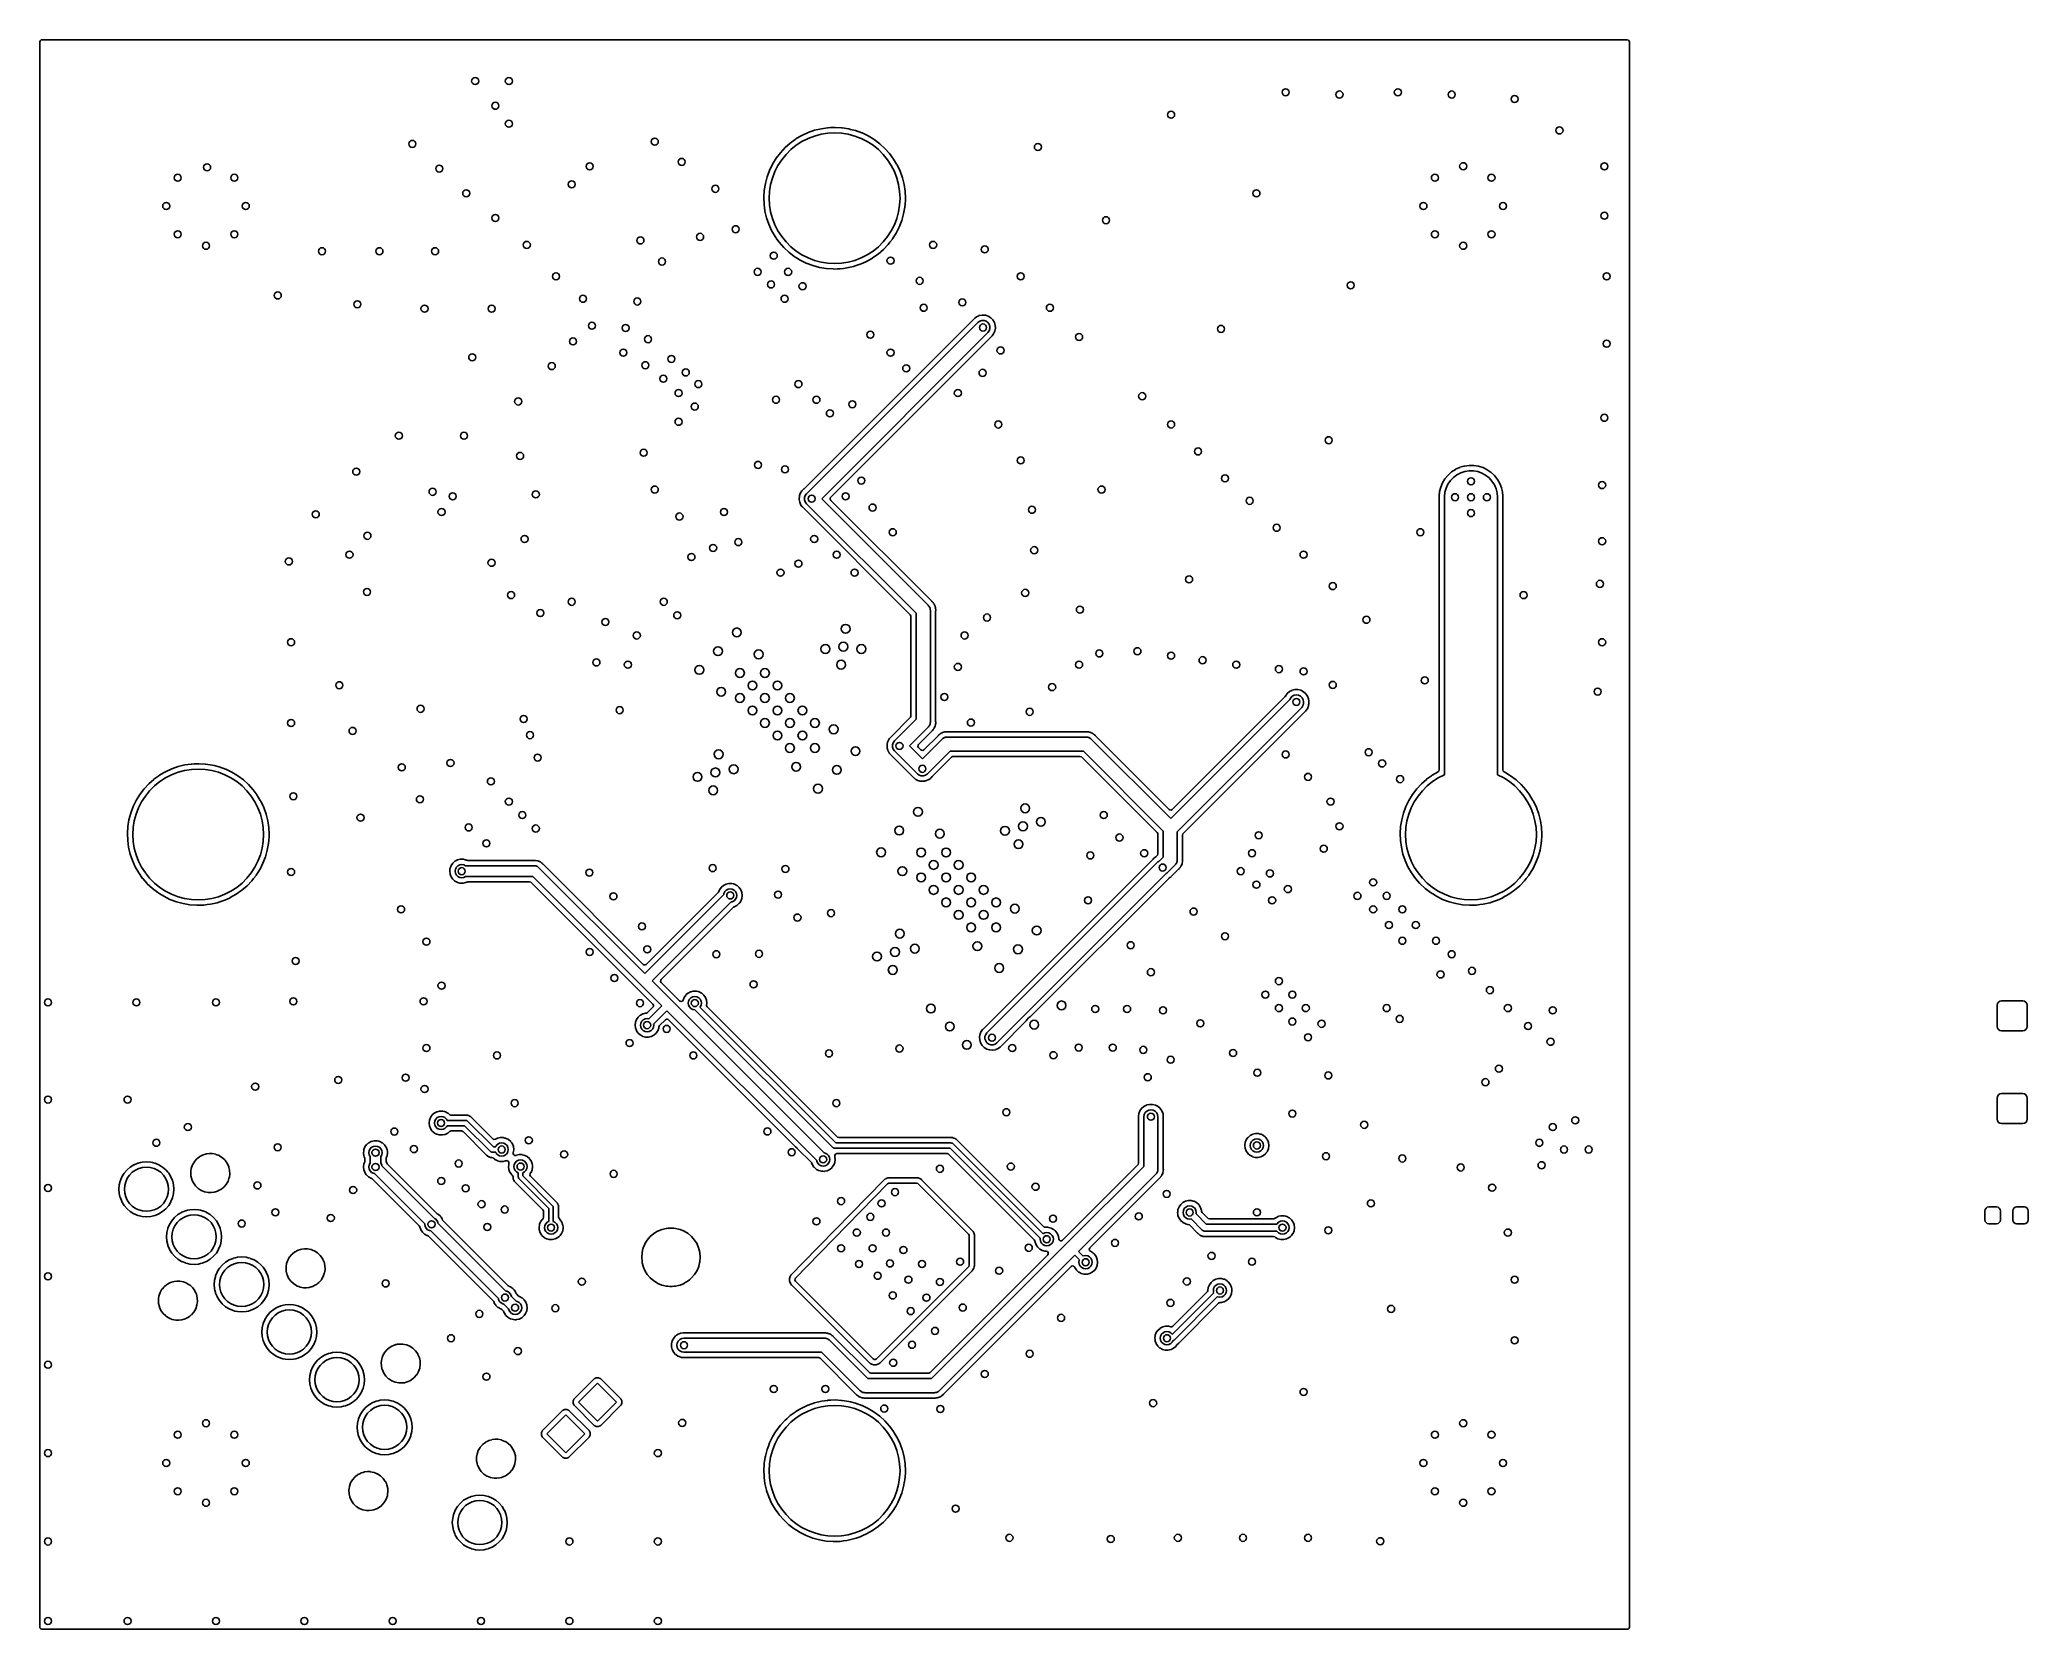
# Model space of a CAD drawing. Extents: x 4.14 to 8.56, y -5.31 to -1.77.
import ezdxf

# ---------------------------------------------------------------- set-up
doc = ezdxf.new("R2010")
doc.units = 0
doc.header["$MEASUREMENT"] = 0
doc.layers.add('BLACK', color=7, linetype='CONTINUOUS')

msp = doc.modelspace()

# ---------------------------------------------------------------- linework, layer by layer
at = {"layer": 'BLACK', "linetype": 'CONTINUOUS'}
for p, q in [((4.13522, -1.77797), (4.136, -1.77529)), ((4.13522, -5.30864), (4.13522, -1.77797)), ((4.136, -1.77529), (4.13812, -1.77346)), ((4.13812, -1.77346), (4.14018, -1.77301)), ((4.14018, -1.77301), (7.67085, -1.77301)), ((7.67085, -1.77301), (7.67353, -1.7738)), ((7.67353, -1.7738), (7.67536, -1.77591)), ((7.67536, -1.77591), (7.67581, -1.77797)), ((7.67581, -1.77797), (7.67581, -5.30864)), ((5.82818, -1.98875), (5.81927, -1.99397)), ((5.83245, -1.98624), (5.82818, -1.98875)), ((5.83256, -1.98619), (5.83245, -1.98624)), ((5.84633, -1.97983), (5.83256, -1.98619)), ((5.83256, -1.98619), (5.83256, -1.98619)), ((5.83268, -1.99983), (5.84626, -1.99291)), ((5.84626, -1.99291), (5.8605, -1.98744)), ((5.84644, -1.97978), (5.84633, -1.97983)), ((5.86099, -1.97471), (5.84644, -1.97978)), ((5.8605, -1.98744), (5.87523, -1.9835)), ((5.87596, -1.97109), (5.86099, -1.97471)), ((5.87523, -1.9835), (5.89029, -1.98111)), ((5.88974, -1.96915), (5.87596, -1.97109)), ((5.8911, -1.96896), (5.88974, -1.96915)), ((5.89029, -1.98111), (5.90551, -1.98031)), ((5.89122, -1.96894), (5.8911, -1.96896)), ((5.8911, -1.96896), (5.8911, -1.96896)), ((5.89641, -1.96873), (5.89122, -1.96894)), ((5.90649, -1.9683), (5.89641, -1.96873)), ((5.90551, -1.98031), (5.92074, -1.98111)), ((5.90661, -1.9683), (5.90649, -1.9683)), ((5.90649, -1.9683), (5.90649, -1.9683)), ((5.92067, -1.96908), (5.90661, -1.9683)), ((5.92187, -1.96915), (5.92067, -1.96908)), ((5.92074, -1.98111), (5.9358, -1.9835)), ((5.92199, -1.96916), (5.92187, -1.96915)), ((5.92187, -1.96915), (5.92187, -1.96915)), ((5.93722, -1.97152), (5.92199, -1.96916)), ((5.9358, -1.9835), (5.95053, -1.98744)), ((5.93734, -1.97155), (5.93722, -1.97152)), ((5.94123, -1.97255), (5.93734, -1.97155)), ((5.93734, -1.97155), (5.93734, -1.97155)), ((5.95214, -1.97535), (5.94123, -1.97255)), ((5.95053, -1.98744), (5.96476, -1.99291)), ((5.95226, -1.97539), (5.95214, -1.97535)), ((5.96651, -1.98057), (5.95226, -1.97539)), ((5.95226, -1.97539), (5.95226, -1.97539)), ((5.96476, -1.99291), (5.97835, -1.99983)), ((5.96662, -1.98062), (5.96651, -1.98057)), ((5.96651, -1.98057), (5.96651, -1.98057)), ((5.98051, -1.98727), (5.96662, -1.98062)), ((5.98062, -1.98733), (5.98051, -1.98727)), ((5.98062, -1.98734), (5.98062, -1.98733)), ((5.99158, -1.99397), (5.98062, -1.98734)), ((5.7754, -2.03689), (5.76733, -2.05002)), ((5.78471, -2.02462), (5.7754, -2.03689)), ((5.79518, -2.01332), (5.78471, -2.02462)), ((5.78766, -2.04036), (5.79726, -2.02851)), ((5.79527, -2.01324), (5.79518, -2.01332)), ((5.80661, -2.00317), (5.79527, -2.01324)), ((5.79726, -2.02851), (5.80804, -2.01773)), ((5.8067, -2.00309), (5.80661, -2.00317)), ((5.80661, -2.00317), (5.80661, -2.00317)), ((5.8068, -2.00302), (5.8067, -2.00309)), ((5.81758, -1.99519), (5.8068, -2.00302)), ((5.8068, -2.00302), (5.8068, -2.00302)), ((5.80804, -2.01773), (5.81989, -2.00814)), ((5.81917, -1.99403), (5.81758, -1.99519)), ((5.81927, -1.99397), (5.81917, -1.99403)), ((5.81927, -1.99397), (5.81927, -1.99397)), ((5.81989, -2.00814), (5.83268, -1.99983)), ((5.97835, -1.99983), (5.99113, -2.00814)), ((5.99113, -2.00814), (6.00298, -2.01773)), ((5.99369, -1.99525), (5.99158, -1.99397)), ((6.00603, -2.00448), (5.99369, -1.99525)), ((6.00298, -2.01773), (6.01377, -2.02851)), ((6.0174, -2.01487), (6.00603, -2.00448)), ((6.01377, -2.02851), (6.02336, -2.04036)), ((6.02771, -2.02632), (6.0174, -2.01487)), ((6.03686, -2.03872), (6.02771, -2.02632)), ((5.7552, -2.0783), (5.75127, -2.0932)), ((5.76057, -2.06386), (5.7552, -2.0783)), ((5.76733, -2.05002), (5.76057, -2.06386)), ((5.76303, -2.0957), (5.76697, -2.08097)), ((5.76697, -2.08097), (5.77244, -2.06674)), ((5.77244, -2.06674), (5.77936, -2.05315)), ((5.77936, -2.05315), (5.78766, -2.04036)), ((6.02336, -2.04036), (6.03167, -2.05315)), ((6.03167, -2.05315), (6.03859, -2.06674)), ((6.03692, -2.03882), (6.03686, -2.03872)), ((6.04359, -2.05002), (6.03692, -2.03882)), ((6.03859, -2.06674), (6.04405, -2.08097)), ((6.04474, -2.05195), (6.04359, -2.05002)), ((6.04405, -2.08097), (6.048, -2.0957)), ((6.0513, -2.06589), (6.04474, -2.05195)), ((6.05647, -2.08041), (6.0513, -2.06589)), ((6.0602, -2.09536), (6.05647, -2.08041)), ((5.7488, -2.10841), (5.74784, -2.12378)), ((5.74784, -2.12378), (5.74837, -2.13918)), ((5.75127, -2.0932), (5.7488, -2.10841)), ((5.75984, -2.12598), (5.76064, -2.11076)), ((5.76064, -2.11076), (5.76303, -2.0957)), ((6.048, -2.0957), (6.05038, -2.11076)), ((6.05038, -2.11076), (6.05118, -2.12598)), ((6.06245, -2.1106), (6.0602, -2.09536)), ((6.0632, -2.12598), (6.06245, -2.1106)), ((5.74837, -2.13918), (5.75041, -2.15445)), ((5.75041, -2.15445), (5.75393, -2.16945)), ((5.75393, -2.16945), (5.75397, -2.16956)), ((5.75397, -2.16956), (5.75397, -2.16956)), ((5.75397, -2.16956), (5.75886, -2.18392)), ((5.76064, -2.14121), (5.75984, -2.12598)), ((5.76303, -2.15627), (5.76064, -2.14121)), ((5.76697, -2.171), (5.76303, -2.15627)), ((6.048, -2.15627), (6.04405, -2.171)), ((6.05038, -2.14121), (6.048, -2.15627)), ((6.05118, -2.12598), (6.05038, -2.14121)), ((6.05514, -2.17576), (6.05928, -2.16092)), ((6.05928, -2.16092), (6.06196, -2.14575)), ((6.06196, -2.14575), (6.06246, -2.13918)), ((6.06246, -2.13918), (6.06313, -2.13046)), ((6.06313, -2.13046), (6.06314, -2.13039)), ((6.06313, -2.13046), (6.06313, -2.13046)), ((6.06314, -2.13039), (6.0632, -2.12598)), ((5.75886, -2.18392), (5.75886, -2.18392)), ((5.75886, -2.18392), (5.7589, -2.18403)), ((5.7589, -2.18403), (5.76526, -2.19806)), ((5.76526, -2.19806), (5.77296, -2.21141)), ((5.77244, -2.18523), (5.76697, -2.171)), ((5.77936, -2.19882), (5.77244, -2.18523)), ((5.77296, -2.21141), (5.77303, -2.2115)), ((5.77303, -2.2115), (5.77303, -2.2115)), ((5.77303, -2.2115), (5.77688, -2.21688)), ((5.78766, -2.21161), (5.77936, -2.19882)), ((5.79726, -2.22346), (5.78766, -2.21161)), ((6.02336, -2.21161), (6.01377, -2.22346)), ((6.03167, -2.19882), (6.02336, -2.21161)), ((6.03859, -2.18523), (6.03167, -2.19882)), ((6.03443, -2.21678), (6.04256, -2.20398)), ((6.04405, -2.171), (6.03859, -2.18523)), ((6.04256, -2.20398), (6.04262, -2.20387)), ((6.04256, -2.20398), (6.04256, -2.20398)), ((6.04262, -2.20387), (6.04957, -2.19012)), ((6.04957, -2.19012), (6.05514, -2.17576)), ((5.77688, -2.21688), (5.78193, -2.22393)), ((5.78193, -2.22393), (5.79208, -2.23552)), ((5.79208, -2.23552), (5.80331, -2.24607)), ((5.80804, -2.23424), (5.79726, -2.22346)), ((5.80331, -2.24607), (5.81552, -2.25547)), ((5.81989, -2.24383), (5.80804, -2.23424)), ((5.81552, -2.25547), (5.81562, -2.25554)), ((5.81562, -2.25554), (5.81562, -2.25554)), ((5.81562, -2.25554), (5.8203, -2.25846)), ((5.83268, -2.25214), (5.81989, -2.24383)), ((5.8203, -2.25846), (5.82858, -2.26364)), ((5.84626, -2.25906), (5.83268, -2.25214)), ((5.97835, -2.25214), (5.96476, -2.25906)), ((5.99113, -2.24383), (5.97835, -2.25214)), ((5.99001, -2.25913), (6.0026, -2.25025)), ((6.00298, -2.23424), (5.99113, -2.24383)), ((6.0026, -2.25025), (6.01426, -2.24018)), ((6.01377, -2.22346), (6.00298, -2.23424)), ((6.01426, -2.24018), (6.01434, -2.24009)), ((6.01434, -2.24009), (6.0248, -2.22911)), ((6.01434, -2.24009), (6.01434, -2.24009)), ((6.0248, -2.22911), (6.02488, -2.22902)), ((6.02488, -2.22902), (6.02879, -2.22402)), ((6.02879, -2.22402), (6.03429, -2.21698)), ((6.03429, -2.21698), (6.03437, -2.21688)), ((6.03429, -2.21698), (6.03429, -2.21698)), ((6.03437, -2.21688), (6.03443, -2.21678)), ((6.03443, -2.21678), (6.03443, -2.21678)), ((5.82858, -2.26364), (5.84238, -2.27049)), ((5.84238, -2.27049), (5.85678, -2.27596)), ((5.8605, -2.26452), (5.84626, -2.25906)), ((5.85678, -2.27596), (5.87165, -2.28)), ((5.87523, -2.26847), (5.8605, -2.26452)), ((5.87165, -2.28), (5.87177, -2.28002)), ((5.87177, -2.28002), (5.87177, -2.28002)), ((5.87177, -2.28002), (5.88672, -2.28254)), ((5.89029, -2.27086), (5.87523, -2.26847)), ((5.88672, -2.28254), (5.88672, -2.28254)), ((5.88672, -2.28254), (5.88684, -2.28256)), ((5.88684, -2.28256), (5.88696, -2.28257)), ((5.88696, -2.28257), (5.88696, -2.28257)), ((5.88696, -2.28257), (5.90209, -2.28363)), ((5.90551, -2.27165), (5.89029, -2.27086)), ((5.90209, -2.28363), (5.90209, -2.28363)), ((5.90209, -2.28363), (5.90221, -2.28364)), ((5.90221, -2.28364), (5.91219, -2.28336)), ((5.92074, -2.27086), (5.90551, -2.27165)), ((5.91219, -2.28336), (5.91749, -2.28321)), ((5.91749, -2.28321), (5.91749, -2.28321)), ((5.91749, -2.28321), (5.91761, -2.28321)), ((5.91761, -2.28321), (5.91773, -2.28319)), ((5.91773, -2.28319), (5.92505, -2.28227)), ((5.91773, -2.28319), (5.91773, -2.28319)), ((5.9358, -2.26847), (5.92074, -2.27086)), ((5.92505, -2.28227), (5.93289, -2.28128)), ((5.93289, -2.28128), (5.93301, -2.28125)), ((5.93301, -2.28125), (5.9478, -2.27789)), ((5.93301, -2.28125), (5.93301, -2.28125)), ((5.95053, -2.26452), (5.9358, -2.26847)), ((5.9478, -2.27789), (5.94792, -2.27787)), ((5.9478, -2.27789), (5.9478, -2.27789)), ((5.94792, -2.27787), (5.95366, -2.27596)), ((5.96476, -2.25906), (5.95053, -2.26452)), ((5.95366, -2.27596), (5.96242, -2.27304)), ((5.96242, -2.27304), (5.96254, -2.273)), ((5.96242, -2.27304), (5.96242, -2.27304)), ((5.96254, -2.273), (5.96809, -2.27053)), ((5.96809, -2.27053), (5.9765, -2.26679)), ((5.9765, -2.26679), (5.97661, -2.26674)), ((5.9765, -2.26679), (5.9765, -2.26679)), ((5.97661, -2.26674), (5.97672, -2.26668)), ((5.97672, -2.26668), (5.9899, -2.25919)), ((5.9899, -2.25919), (5.99001, -2.25913)), ((5.9899, -2.25919), (5.9899, -2.25919)), ((6.22162, -2.39027), (6.21791, -2.39311)), ((6.22186, -2.39009), (6.22162, -2.39027)), ((6.22162, -2.39027), (6.22162, -2.39027)), ((6.22547, -2.3885), (6.22186, -2.39009)), ((6.2277, -2.38752), (6.22547, -2.3885)), ((6.22797, -2.3874), (6.2277, -2.38752)), ((6.2277, -2.38752), (6.2277, -2.38752)), ((6.22826, -2.38735), (6.22797, -2.3874)), ((6.23425, -2.38631), (6.22826, -2.38735)), ((6.23455, -2.38626), (6.23425, -2.38631)), ((6.23425, -2.38631), (6.23425, -2.38631)), ((6.23484, -2.38628), (6.23455, -2.38626)), ((6.24091, -2.38669), (6.23484, -2.38628)), ((6.23484, -2.38628), (6.23484, -2.38628)), ((6.24121, -2.38671), (6.24091, -2.38669)), ((6.24091, -2.38669), (6.24091, -2.38669)), ((6.24149, -2.3868), (6.24121, -2.38671)), ((6.24376, -2.38752), (6.24149, -2.3868)), ((6.24149, -2.3868), (6.24149, -2.3868)), ((6.24756, -2.38874), (6.24376, -2.38752)), ((6.25326, -2.39223), (6.24756, -2.38874)), ((6.21767, -2.39333), (5.83866, -2.77234)), ((5.84463, -2.78309), (6.22486, -2.40286)), ((6.24714, -2.42514), (5.8768, -2.79547)), ((5.89704, -2.79196), (6.25658, -2.43242)), ((6.21778, -2.39321), (6.21767, -2.39333)), ((6.21791, -2.39311), (6.21778, -2.39321)), ((6.22486, -2.40286), (6.22885, -2.39997)), ((6.22885, -2.39997), (6.23354, -2.39845)), ((6.23354, -2.39845), (6.23846, -2.39845)), ((6.23846, -2.39845), (6.24315, -2.39997)), ((6.24315, -2.39997), (6.24714, -2.40286)), ((6.24714, -2.40286), (6.25003, -2.40685)), ((6.25003, -2.42115), (6.24714, -2.42514)), ((6.25003, -2.40685), (6.25155, -2.41154)), ((6.25155, -2.41646), (6.25003, -2.42115)), ((6.25155, -2.41154), (6.25155, -2.41646)), ((6.25556, -2.39455), (6.25326, -2.39223)), ((6.25774, -2.39676), (6.25556, -2.39455)), ((6.25658, -2.43242), (6.25668, -2.43232)), ((6.25668, -2.43232), (6.25976, -2.42839)), ((6.25795, -2.39697), (6.25774, -2.39676)), ((6.25774, -2.39676), (6.25774, -2.39676)), ((6.26138, -2.4027), (6.25795, -2.39697)), ((6.25976, -2.42839), (6.26251, -2.42231)), ((6.26334, -2.40908), (6.26138, -2.4027)), ((6.26251, -2.42231), (6.26373, -2.41574)), ((6.26373, -2.41574), (6.26334, -2.40908)), ((7.2717, -2.74262), (7.26496, -2.75072)), ((7.27956, -2.7356), (7.2717, -2.74262)), ((7.27971, -2.7355), (7.27956, -2.7356)), ((7.27972, -2.7355), (7.27971, -2.7355)), ((7.28822, -2.72993), (7.27972, -2.7355)), ((7.28363, -2.74784), (7.29137, -2.74203)), ((7.28837, -2.72983), (7.28822, -2.72993)), ((7.29573, -2.72644), (7.28837, -2.72983)), ((7.29137, -2.74203), (7.29995, -2.73756)), ((7.29777, -2.72549), (7.29573, -2.72644)), ((7.29794, -2.72542), (7.29777, -2.72549)), ((7.29777, -2.72549), (7.29777, -2.72549)), ((7.30665, -2.72288), (7.29794, -2.72542)), ((7.29995, -2.73756), (7.30915, -2.73455)), ((7.30788, -2.72252), (7.30665, -2.72288)), ((7.30806, -2.72247), (7.30788, -2.72252)), ((7.30788, -2.72252), (7.30788, -2.72252)), ((7.3185, -2.72105), (7.30806, -2.72247)), ((7.30915, -2.73455), (7.31872, -2.73309)), ((7.31868, -2.72105), (7.3185, -2.72105)), ((7.32376, -2.72112), (7.31868, -2.72105)), ((7.31868, -2.72105), (7.31868, -2.72105)), ((7.31872, -2.73309), (7.32839, -2.73321)), ((7.32903, -2.72119), (7.32376, -2.72112)), ((7.32839, -2.73321), (7.33792, -2.7349)), ((7.32921, -2.72122), (7.32903, -2.72119)), ((7.33371, -2.72195), (7.32921, -2.72122)), ((7.32921, -2.72122), (7.32921, -2.72122)), ((7.33943, -2.72288), (7.33371, -2.72195)), ((7.33792, -2.7349), (7.34704, -2.73813)), ((7.34946, -2.72609), (7.33943, -2.72288)), ((7.34704, -2.73813), (7.35552, -2.74281)), ((7.34963, -2.72617), (7.34946, -2.72609)), ((7.35875, -2.73067), (7.34963, -2.72617)), ((7.34963, -2.72617), (7.34963, -2.72617)), ((7.35552, -2.74281), (7.36311, -2.74881)), ((7.35891, -2.73075), (7.35875, -2.73067)), ((7.36757, -2.73676), (7.35891, -2.73075)), ((7.37524, -2.74398), (7.36757, -2.73676)), ((7.38177, -2.75225), (7.37524, -2.74398)), ((5.82704, -2.79007), (5.82702, -2.79037)), ((5.82757, -2.78841), (5.82704, -2.79007)), ((5.82898, -2.784), (5.82757, -2.78841)), ((5.82907, -2.78371), (5.82898, -2.784)), ((5.83256, -2.77802), (5.82907, -2.78371)), ((5.83489, -2.77572), (5.83256, -2.77802)), ((5.83709, -2.77353), (5.83489, -2.77572)), ((5.8373, -2.77332), (5.83709, -2.77353)), ((5.83709, -2.77353), (5.83709, -2.77353)), ((5.8377, -2.77309), (5.8373, -2.77332)), ((5.83866, -2.77234), (5.8377, -2.77309)), ((5.83878, -2.79281), (5.8403, -2.78813)), ((5.8403, -2.78813), (5.8432, -2.78414)), ((5.8432, -2.78414), (5.84463, -2.78309)), ((7.25283, -2.77966), (7.25195, -2.78841)), ((7.25195, -2.78841), (7.25195, -3.39945)), ((7.25288, -2.77948), (7.25283, -2.77966)), ((7.25538, -2.76962), (7.25288, -2.77948)), ((7.25542, -2.76944), (7.25538, -2.76962)), ((7.25538, -2.76962), (7.25538, -2.76962)), ((7.2595, -2.75973), (7.25542, -2.76944)), ((7.26496, -2.75072), (7.2595, -2.75973)), ((7.2638, -2.79056), (7.26483, -2.78093)), ((7.26483, -2.78093), (7.26741, -2.77161)), ((7.26741, -2.77161), (7.27149, -2.76283)), ((7.27149, -2.76283), (7.27694, -2.75484)), ((7.27694, -2.75484), (7.28363, -2.74784)), ((7.36311, -2.74881), (7.36962, -2.75597)), ((7.36962, -2.75597), (7.37488, -2.76409)), ((7.37488, -2.76409), (7.37874, -2.77297)), ((7.37874, -2.77297), (7.3811, -2.78235)), ((7.3811, -2.78235), (7.38189, -2.792)), ((7.38699, -2.7614), (7.38177, -2.75225)), ((7.39081, -2.77122), (7.38699, -2.7614)), ((7.39085, -2.7714), (7.39081, -2.77122)), ((7.39272, -2.77966), (7.39085, -2.7714)), ((7.39314, -2.78149), (7.39272, -2.77966)), ((7.39315, -2.78168), (7.39314, -2.78149)), ((7.39365, -2.78841), (7.39315, -2.78168)), ((7.39315, -2.78168), (7.39315, -2.78168)), ((7.39372, -2.78933), (7.39365, -2.78841)), ((7.39372, -3.3995), (7.39372, -2.78933)), ((5.82667, -2.79547), (5.82659, -2.79673)), ((5.82659, -2.79673), (5.82774, -2.80331)), ((5.82702, -2.79037), (5.82667, -2.79547)), ((5.82702, -2.79037), (5.82702, -2.79037)), ((5.82774, -2.80331), (5.83042, -2.80942)), ((5.83042, -2.80942), (5.83354, -2.81349)), ((5.83354, -2.81349), (5.83366, -2.81361)), ((5.83366, -2.81361), (6.07397, -3.05392)), ((5.83878, -2.79774), (5.83878, -2.79281)), ((5.8403, -2.80243), (5.83878, -2.79774)), ((5.8432, -2.80641), (5.8403, -2.80243)), ((6.08725, -3.05047), (5.8432, -2.80641)), ((5.8768, -2.79547), (6.11414, -3.03281)), ((5.8957, -2.79653), (5.8959, -2.79374)), ((5.89704, -2.79898), (5.8957, -2.79653)), ((5.8959, -2.79374), (5.89704, -2.79196)), ((6.12182, -3.02376), (5.89704, -2.79898)), ((7.26378, -2.792), (7.2638, -2.79056)), ((7.26378, -3.41016), (7.26378, -2.792)), ((7.38189, -2.792), (7.38189, -3.41016)), ((6.07397, -3.05392), (6.07531, -3.05637)), ((6.08725, -3.28648), (6.08725, -3.05047)), ((6.11414, -3.03281), (6.11486, -3.03381)), ((6.11486, -3.03381), (6.11574, -3.03469)), ((6.11574, -3.03469), (6.1163, -3.03579)), ((6.1163, -3.03579), (6.11703, -3.0368)), ((6.11703, -3.0368), (6.11741, -3.03797)), ((6.11741, -3.03797), (6.11798, -3.03908)), ((6.11798, -3.03908), (6.11817, -3.0403)), ((6.11817, -3.0403), (6.11855, -3.04148)), ((6.11855, -3.04148), (6.11855, -3.04272)), ((6.11855, -3.04272), (6.11875, -3.04394)), ((6.11875, -3.04394), (6.11875, -3.293)), ((6.12203, -3.02396), (6.12182, -3.02376)), ((6.12384, -3.02557), (6.12203, -3.02396)), ((6.12401, -3.02582), (6.12384, -3.02557)), ((6.12525, -3.02762), (6.12401, -3.02582)), ((6.12401, -3.02582), (6.12401, -3.02582)), ((6.1254, -3.02783), (6.12525, -3.02762)), ((6.12691, -3.0298), (6.1254, -3.02783)), ((6.12703, -3.03008), (6.12691, -3.0298)), ((6.1271, -3.03019), (6.12703, -3.03008)), ((6.12739, -3.03071), (6.1271, -3.03019)), ((6.12745, -3.03083), (6.12739, -3.03071)), ((6.12762, -3.03107), (6.12745, -3.03083)), ((6.12773, -3.03135), (6.12762, -3.03107)), ((6.1285, -3.0334), (6.12773, -3.03135)), ((6.12773, -3.03135), (6.12773, -3.03135)), ((6.1286, -3.03364), (6.1285, -3.0334)), ((6.12948, -3.03564), (6.1286, -3.03364)), ((6.1296, -3.03592), (6.12948, -3.03564)), ((6.12965, -3.03621), (6.1296, -3.03592)), ((6.12969, -3.03634), (6.12965, -3.03621)), ((6.12984, -3.03691), (6.12969, -3.03634)), ((6.12987, -3.03704), (6.12984, -3.03691)), ((6.12998, -3.03732), (6.12987, -3.03704)), ((6.13002, -3.03761), (6.12998, -3.03732)), ((6.13028, -3.03979), (6.13002, -3.03761)), ((6.13002, -3.03761), (6.13002, -3.03761)), ((6.13032, -3.04004), (6.13028, -3.03979)), ((6.13074, -3.04249), (6.13032, -3.04004)), ((6.13058, -3.04507), (6.13059, -3.04474)), ((6.13058, -3.29204), (6.13058, -3.04507)), ((6.13059, -3.0447), (6.13074, -3.04249)), ((6.13059, -3.04474), (6.13059, -3.0447)), ((6.07531, -3.05637), (6.07542, -3.05742)), ((6.07542, -3.05742), (6.07542, -3.27952)), ((6.91335, -3.22941), (6.90952, -3.23487)), ((6.91838, -3.22502), (6.91335, -3.22941)), ((6.92385, -3.2222), (6.91838, -3.22502)), ((6.92405, -3.2221), (6.92385, -3.2222)), ((6.92432, -3.22196), (6.92405, -3.2221)), ((6.92405, -3.2221), (6.92405, -3.2221)), ((6.92487, -3.22183), (6.92432, -3.22196)), ((6.93052, -3.22047), (6.92487, -3.22183)), ((6.92913, -3.23302), (6.934, -3.23225)), ((6.93081, -3.2204), (6.93052, -3.22047)), ((6.93052, -3.22047), (6.93052, -3.22047)), ((6.93414, -3.22042), (6.93081, -3.2204)), ((6.934, -3.23225), (6.93887, -3.23302)), ((6.93718, -3.22044), (6.93414, -3.22042)), ((6.93748, -3.22044), (6.93718, -3.22044)), ((6.93718, -3.22044), (6.93718, -3.22044)), ((6.94396, -3.22206), (6.93748, -3.22044)), ((6.94986, -3.22519), (6.94396, -3.22206)), ((6.95008, -3.22539), (6.94986, -3.22519)), ((6.95437, -3.22921), (6.95008, -3.22539)), ((6.95008, -3.22539), (6.95008, -3.22539)), ((6.95484, -3.22963), (6.95437, -3.22921)), ((6.95862, -3.23513), (6.95484, -3.22963)), ((6.654, -3.50773), (6.91947, -3.24226)), ((6.90839, -3.23661), (6.65751, -3.48749)), ((6.94514, -3.26114), (6.66875, -3.53752)), ((6.68203, -3.54097), (6.9527, -3.2703)), ((6.90919, -3.23538), (6.90839, -3.23661)), ((6.90927, -3.23541), (6.90919, -3.23538)), ((6.90941, -3.23515), (6.90927, -3.23541)), ((6.90952, -3.23487), (6.90941, -3.23515)), ((6.91947, -3.24226), (6.92126, -3.23874)), ((6.92126, -3.23874), (6.92474, -3.23526)), ((6.92474, -3.23526), (6.92913, -3.23302)), ((6.93887, -3.23302), (6.94326, -3.23526)), ((6.94326, -3.23526), (6.94674, -3.23874)), ((6.94586, -3.26013), (6.94514, -3.26114)), ((6.94674, -3.25926), (6.94586, -3.26013)), ((6.94674, -3.23874), (6.94898, -3.24313)), ((6.9473, -3.25815), (6.94674, -3.25926)), ((6.94803, -3.25715), (6.9473, -3.25815)), ((6.94841, -3.25597), (6.94803, -3.25715)), ((6.94898, -3.25487), (6.94841, -3.25597)), ((6.94898, -3.24313), (6.94975, -3.248)), ((6.94917, -3.25364), (6.94898, -3.25487)), ((6.94955, -3.25246), (6.94917, -3.25364)), ((6.94975, -3.25), (6.94955, -3.25122)), ((6.94955, -3.25122), (6.94955, -3.25246)), ((6.94975, -3.248), (6.94975, -3.25)), ((6.9527, -3.2703), (6.95295, -3.27007)), ((6.95295, -3.27007), (6.95442, -3.26879)), ((6.95442, -3.26879), (6.95465, -3.26859)), ((6.95465, -3.26859), (6.95607, -3.26656)), ((6.95607, -3.26656), (6.95623, -3.26635)), ((6.95623, -3.26635), (6.95758, -3.26463)), ((6.95758, -3.26463), (6.95776, -3.26439)), ((6.95758, -3.26463), (6.95758, -3.26463)), ((6.95776, -3.26439), (6.95789, -3.26412)), ((6.95789, -3.26412), (6.95796, -3.264)), ((6.95796, -3.264), (6.95825, -3.26349)), ((6.95825, -3.26349), (6.95831, -3.26337)), ((6.95831, -3.26337), (6.95848, -3.26313)), ((6.95848, -3.26313), (6.95939, -3.26081)), ((6.96098, -3.24137), (6.95862, -3.23513)), ((6.95939, -3.26081), (6.95949, -3.26057)), ((6.95949, -3.26057), (6.96039, -3.25858)), ((6.96039, -3.25858), (6.96051, -3.25831)), ((6.96051, -3.25831), (6.96056, -3.25801)), ((6.96056, -3.25801), (6.9606, -3.25788)), ((6.9606, -3.25788), (6.96077, -3.25732)), ((6.96077, -3.25732), (6.9608, -3.25719)), ((6.9608, -3.25719), (6.96091, -3.25691)), ((6.96091, -3.25691), (6.96123, -3.25444)), ((6.96158, -3.24633), (6.96098, -3.24137)), ((6.96123, -3.25444), (6.96127, -3.25419)), ((6.96127, -3.25419), (6.96167, -3.25204)), ((6.96158, -3.24904), (6.96158, -3.24633)), ((6.96159, -3.24933), (6.96158, -3.24904)), ((6.96173, -3.25174), (6.96159, -3.24933)), ((6.96167, -3.25204), (6.96173, -3.25174)), ((6.07397, -3.28303), (6.03075, -3.32625)), ((6.03886, -3.33486), (6.08725, -3.28648)), ((6.11414, -3.30414), (6.07227, -3.346)), ((6.07463, -3.2822), (6.07397, -3.28303)), ((6.07542, -3.27952), (6.07463, -3.2822)), ((6.09251, -3.34249), (6.1217, -3.3133)), ((6.11486, -3.30313), (6.11414, -3.30414)), ((6.11574, -3.30226), (6.11486, -3.30313)), ((6.1163, -3.30115), (6.11574, -3.30226)), ((6.11703, -3.30015), (6.1163, -3.30115)), ((6.11741, -3.29897), (6.11703, -3.30015)), ((6.11798, -3.29787), (6.11741, -3.29897)), ((6.11817, -3.29664), (6.11798, -3.29787)), ((6.11855, -3.29546), (6.11817, -3.29664)), ((6.11875, -3.293), (6.11855, -3.29422)), ((6.11855, -3.29422), (6.11855, -3.29546)), ((6.1217, -3.3133), (6.12195, -3.31307)), ((6.12195, -3.31307), (6.12342, -3.31179)), ((6.12342, -3.31179), (6.12365, -3.31159)), ((6.12365, -3.31159), (6.12382, -3.31134)), ((6.12382, -3.31134), (6.12507, -3.30956)), ((6.12382, -3.31134), (6.12382, -3.31134)), ((6.12507, -3.30956), (6.12523, -3.30935)), ((6.12523, -3.30935), (6.12658, -3.30763)), ((6.12658, -3.30763), (6.12676, -3.30739)), ((6.12676, -3.30739), (6.12689, -3.30712)), ((6.12689, -3.30712), (6.12696, -3.307)), ((6.12696, -3.307), (6.12725, -3.30649)), ((6.12725, -3.30649), (6.12731, -3.30637)), ((6.12731, -3.30637), (6.12748, -3.30613)), ((6.12748, -3.30613), (6.12759, -3.30585)), ((6.12759, -3.30585), (6.12839, -3.30381)), ((6.12759, -3.30585), (6.12759, -3.30585)), ((6.12839, -3.30381), (6.12849, -3.30357)), ((6.12849, -3.30357), (6.12939, -3.30158)), ((6.12939, -3.30158), (6.12951, -3.30131)), ((6.12939, -3.30158), (6.12939, -3.30158)), ((6.12951, -3.30131), (6.12956, -3.30101)), ((6.12956, -3.30101), (6.1296, -3.30089)), ((6.1296, -3.30089), (6.12977, -3.30032)), ((6.12977, -3.30032), (6.1298, -3.30019)), ((6.1298, -3.30019), (6.12991, -3.29991)), ((6.12991, -3.29991), (6.13023, -3.29744)), ((6.13023, -3.29744), (6.13027, -3.29719)), ((6.13027, -3.29719), (6.13067, -3.29504)), ((6.13059, -3.29233), (6.13058, -3.29204)), ((6.13073, -3.29474), (6.13059, -3.29233)), ((6.13067, -3.29504), (6.13073, -3.29474)), ((6.13763, -3.32116), (6.13602, -3.32297)), ((6.13968, -3.31975), (6.13763, -3.32116)), ((6.13989, -3.3196), (6.13968, -3.31975)), ((6.14162, -3.31827), (6.13989, -3.3196)), ((6.14186, -3.31809), (6.14162, -3.31827)), ((6.14162, -3.31827), (6.14162, -3.31827)), ((6.14213, -3.31797), (6.14186, -3.31809)), ((6.14225, -3.3179), (6.14213, -3.31797)), ((6.14276, -3.31761), (6.14225, -3.3179)), ((6.14288, -3.31755), (6.14276, -3.31761)), ((6.14313, -3.31738), (6.14288, -3.31755)), ((6.14528, -3.31657), (6.14313, -3.31738)), ((6.14545, -3.3165), (6.14528, -3.31657)), ((6.14569, -3.3164), (6.14545, -3.3165)), ((6.1477, -3.31552), (6.14569, -3.3164)), ((6.14797, -3.3154), (6.1477, -3.31552)), ((6.1477, -3.31552), (6.1477, -3.31552)), ((6.14827, -3.31535), (6.14797, -3.3154)), ((6.14839, -3.31531), (6.14827, -3.31535)), ((6.14896, -3.31516), (6.14839, -3.31531)), ((6.14909, -3.31513), (6.14896, -3.31516)), ((6.14937, -3.31502), (6.14909, -3.31513)), ((6.15025, -3.31491), (6.14937, -3.31502)), ((6.15184, -3.31472), (6.15025, -3.31491)), ((6.1521, -3.31468), (6.15184, -3.31472)), ((6.15425, -3.31431), (6.1521, -3.31468)), ((6.15455, -3.31426), (6.15425, -3.31431)), ((6.15425, -3.31431), (6.15425, -3.31431)), ((6.15679, -3.31441), (6.15455, -3.31426)), ((6.15713, -3.31442), (6.15679, -3.31441)), ((6.46504, -3.31442), (6.15713, -3.31442)), ((6.46533, -3.31441), (6.46504, -3.31442)), ((6.46745, -3.31429), (6.46533, -3.31441)), ((6.46774, -3.31427), (6.46745, -3.31429)), ((6.46745, -3.31429), (6.46745, -3.31429)), ((6.46804, -3.31433), (6.46774, -3.31427)), ((6.47019, -3.31473), (6.46804, -3.31433)), ((6.47044, -3.31477), (6.47019, -3.31473)), ((6.47115, -3.31486), (6.47044, -3.31477)), ((6.47291, -3.31509), (6.47115, -3.31486)), ((6.47319, -3.3152), (6.47291, -3.31509)), ((6.47332, -3.31523), (6.47319, -3.3152)), ((6.47388, -3.3154), (6.47332, -3.31523)), ((6.47401, -3.31544), (6.47388, -3.3154)), ((6.47431, -3.31549), (6.47401, -3.31544)), ((6.47633, -3.3164), (6.47431, -3.31549)), ((6.47657, -3.31651), (6.47633, -3.3164)), ((6.47681, -3.31661), (6.47657, -3.31651)), ((6.47913, -3.31752), (6.47681, -3.31661)), ((6.47937, -3.31769), (6.47913, -3.31752)), ((6.47949, -3.31775), (6.47937, -3.31769)), ((6.48, -3.31804), (6.47949, -3.31775)), ((6.48012, -3.31811), (6.48, -3.31804)), ((6.48039, -3.31824), (6.48012, -3.31811)), ((6.48063, -3.31842), (6.48039, -3.31824)), ((6.48235, -3.31977), (6.48063, -3.31842)), ((6.48063, -3.31842), (6.48063, -3.31842)), ((6.48256, -3.31993), (6.48235, -3.31977)), ((6.48459, -3.32135), (6.48256, -3.31993)), ((6.48479, -3.32158), (6.48459, -3.32135)), ((6.02228, -3.34705), (6.02226, -3.34745)), ((6.02226, -3.34745), (6.02231, -3.34775)), ((6.02254, -3.34282), (6.02227, -3.34426)), ((6.02227, -3.34426), (6.02229, -3.34455)), ((6.02234, -3.34617), (6.02228, -3.34705)), ((6.02229, -3.34455), (6.02235, -3.34554)), ((6.02231, -3.34775), (6.02231, -3.34775)), ((6.02231, -3.34775), (6.02251, -3.34889)), ((6.02235, -3.34554), (6.02234, -3.34617)), ((6.02251, -3.34889), (6.02257, -3.34946)), ((6.02261, -3.34225), (6.02254, -3.34282)), ((6.02257, -3.34946), (6.02266, -3.35092)), ((6.02269, -3.34109), (6.02261, -3.34225)), ((6.02266, -3.35092), (6.02304, -3.35215)), ((6.02271, -3.34079), (6.02269, -3.34109)), ((6.02269, -3.34109), (6.02269, -3.34109)), ((6.0231, -3.33957), (6.02271, -3.34079)), ((6.02304, -3.35215), (6.02318, -3.35276)), ((6.02325, -3.33896), (6.0231, -3.33957)), ((6.02318, -3.35276), (6.0234, -3.35403)), ((6.02344, -3.33799), (6.02325, -3.33896)), ((6.0234, -3.35403), (6.02399, -3.35537)), ((6.02349, -3.33769), (6.02344, -3.33799)), ((6.02409, -3.33636), (6.02349, -3.33769)), ((6.02399, -3.35537), (6.02419, -3.3559)), ((6.0243, -3.33583), (6.02409, -3.33636)), ((6.02419, -3.3559), (6.02462, -3.3573)), ((6.02474, -3.33444), (6.0243, -3.33583)), ((6.02462, -3.3573), (6.02477, -3.35756)), ((6.02541, -3.33333), (6.02474, -3.33444)), ((6.02477, -3.35756), (6.02528, -3.35841)), ((6.02528, -3.35841), (6.02557, -3.35896)), ((6.02571, -3.33278), (6.02541, -3.33333)), ((6.02557, -3.35896), (6.02609, -3.36014)), ((6.02624, -3.33161), (6.02571, -3.33278)), ((6.02609, -3.36014), (6.02627, -3.36038)), ((6.02642, -3.33137), (6.02624, -3.33161)), ((6.02627, -3.36038), (6.02627, -3.36038)), ((6.02627, -3.36038), (6.02698, -3.3613)), ((6.02714, -3.33046), (6.02642, -3.33137)), ((6.02642, -3.33137), (6.02642, -3.33137)), ((6.02698, -3.3613), (6.0273, -3.36177)), ((6.02746, -3.32999), (6.02714, -3.33046)), ((6.0273, -3.36177), (6.02805, -3.36303)), ((6.02807, -3.329), (6.02746, -3.32999)), ((6.02805, -3.36303), (6.02826, -3.36324)), ((6.02823, -3.32874), (6.02807, -3.329)), ((6.02807, -3.329), (6.02807, -3.329)), ((6.03073, -3.32627), (6.02823, -3.32874)), ((6.02826, -3.36324), (6.02826, -3.36324)), ((6.02826, -3.36324), (6.02874, -3.36373)), ((6.02874, -3.36373), (6.02915, -3.36414)), ((6.02915, -3.36414), (6.02918, -3.36418)), ((6.02918, -3.36418), (6.02921, -3.36422)), ((6.02921, -3.36422), (6.03025, -3.36525)), ((6.03025, -3.36525), (6.03027, -3.36527)), ((6.03027, -3.36527), (6.03274, -3.36777)), ((6.03075, -3.32625), (6.03073, -3.32627)), ((6.03445, -3.34354), (6.03597, -3.33885)), ((6.03445, -3.34846), (6.03445, -3.34354)), ((6.03597, -3.35315), (6.03445, -3.34846)), ((6.03597, -3.33885), (6.03886, -3.33486)), ((6.03886, -3.35714), (6.03597, -3.35315)), ((6.08986, -3.40814), (6.03886, -3.35714)), ((6.07227, -3.346), (6.101, -3.37473)), ((6.09117, -3.34705), (6.09137, -3.34427)), ((6.09251, -3.34951), (6.09117, -3.34705)), ((6.09137, -3.34427), (6.09251, -3.34249)), ((6.09749, -3.35449), (6.09251, -3.34951)), ((6.09927, -3.35563), (6.09749, -3.35449)), ((6.10205, -3.35583), (6.09927, -3.35563)), ((6.101, -3.37473), (6.14486, -3.33086)), ((6.10451, -3.35449), (6.10205, -3.35583)), ((6.13582, -3.32318), (6.10451, -3.35449)), ((6.16252, -3.35775), (6.11214, -3.40814)), ((6.13602, -3.32297), (6.13582, -3.32318)), ((6.14486, -3.33086), (6.14587, -3.33014)), ((6.14587, -3.33014), (6.14674, -3.32926)), ((6.14674, -3.32926), (6.14785, -3.3287)), ((6.14785, -3.3287), (6.14885, -3.32797)), ((6.14885, -3.32797), (6.15003, -3.32759)), ((6.15003, -3.32759), (6.15113, -3.32702)), ((6.15113, -3.32702), (6.15236, -3.32683)), ((6.15236, -3.32683), (6.15354, -3.32645)), ((6.15354, -3.32645), (6.15478, -3.32645)), ((6.15478, -3.32645), (6.156, -3.32625)), ((6.156, -3.32625), (6.466, -3.32625)), ((6.45948, -3.35775), (6.16252, -3.35775)), ((6.63725, -3.53552), (6.45948, -3.35775)), ((6.466, -3.32625), (6.46722, -3.32645)), ((6.46722, -3.32645), (6.46846, -3.32645)), ((6.46846, -3.32645), (6.46964, -3.32683)), ((6.46964, -3.32683), (6.47087, -3.32702)), ((6.47087, -3.32702), (6.47197, -3.32759)), ((6.47197, -3.32759), (6.47315, -3.32797)), ((6.47315, -3.32797), (6.47415, -3.3287)), ((6.47415, -3.3287), (6.47526, -3.32926)), ((6.47526, -3.32926), (6.47613, -3.33014)), ((6.47613, -3.33014), (6.47714, -3.33086)), ((6.47714, -3.33086), (6.654, -3.50773)), ((6.48607, -3.32305), (6.48479, -3.32158)), ((6.4863, -3.3233), (6.48607, -3.32305)), ((6.65049, -3.48749), (6.4863, -3.3233)), ((4.41086, -3.40607), (4.40195, -3.4113)), ((4.41513, -3.40356), (4.41086, -3.40607)), ((4.41524, -3.40351), (4.41513, -3.40356)), ((4.42901, -3.39715), (4.41524, -3.40351)), ((4.41524, -3.40351), (4.41524, -3.40351)), ((4.42894, -3.41023), (4.44317, -3.40477)), ((4.42912, -3.3971), (4.42901, -3.39715)), ((4.44367, -3.39203), (4.42912, -3.3971)), ((4.44317, -3.40477), (4.4579, -3.40082)), ((4.45864, -3.38841), (4.44367, -3.39203)), ((4.4579, -3.40082), (4.47296, -3.39844)), ((4.47242, -3.38647), (4.45864, -3.38841)), ((4.47378, -3.38628), (4.47242, -3.38647)), ((4.47296, -3.39844), (4.48819, -3.39764)), ((4.4739, -3.38627), (4.47378, -3.38628)), ((4.47378, -3.38628), (4.47378, -3.38628)), ((4.47909, -3.38605), (4.4739, -3.38627)), ((4.48917, -3.38563), (4.47909, -3.38605)), ((4.48819, -3.39764), (4.50342, -3.39844)), ((4.48929, -3.38562), (4.48917, -3.38563)), ((4.48917, -3.38563), (4.48917, -3.38563)), ((4.50335, -3.38641), (4.48929, -3.38562)), ((4.50455, -3.38647), (4.50335, -3.38641)), ((4.50342, -3.39844), (4.51848, -3.40082)), ((4.50467, -3.38648), (4.50455, -3.38647)), ((4.50455, -3.38647), (4.50455, -3.38647)), ((4.5199, -3.38884), (4.50467, -3.38648)), ((4.51848, -3.40082), (4.5332, -3.40477)), ((4.52001, -3.38887), (4.5199, -3.38884)), ((4.52391, -3.38987), (4.52001, -3.38887)), ((4.52001, -3.38887), (4.52001, -3.38887)), ((4.53482, -3.39267), (4.52391, -3.38987)), ((4.5332, -3.40477), (4.54744, -3.41023)), ((4.53493, -3.39271), (4.53482, -3.39267)), ((4.54918, -3.3979), (4.53493, -3.39271)), ((4.53493, -3.39271), (4.53493, -3.39271)), ((4.5493, -3.39794), (4.54918, -3.3979)), ((4.54918, -3.3979), (4.54918, -3.3979)), ((4.56319, -3.4046), (4.5493, -3.39794)), ((4.56329, -3.40466), (4.56319, -3.4046)), ((4.57425, -3.4113), (4.56329, -3.40466)), ((4.56329, -3.40466), (4.56329, -3.40466)), ((6.03274, -3.36777), (6.0328, -3.3678)), ((6.0328, -3.3678), (6.03285, -3.36785)), ((6.03285, -3.36785), (6.08125, -3.41625)), ((6.09385, -3.41103), (6.08986, -3.40814)), ((6.11214, -3.40814), (6.10815, -3.41103)), ((6.12285, -3.41415), (6.16597, -3.37103)), ((6.16597, -3.37103), (6.16842, -3.36969)), ((6.16842, -3.36969), (6.16948, -3.36958)), ((6.16948, -3.36958), (6.45252, -3.36958)), ((6.45252, -3.36958), (6.4552, -3.37037)), ((6.4552, -3.37037), (6.45603, -3.37103)), ((6.45603, -3.37103), (6.62397, -3.53897)), ((7.2495, -3.40373), (7.23659, -3.4113)), ((7.25116, -3.40213), (7.2495, -3.40373)), ((7.25195, -3.39945), (7.25116, -3.40213)), ((7.39446, -3.4021), (7.39372, -3.3995)), ((7.39654, -3.40397), (7.39446, -3.4021)), ((7.39784, -3.4046), (7.39654, -3.40397)), ((7.39794, -3.40466), (7.39784, -3.4046)), ((7.4089, -3.4113), (7.39794, -3.40466)), ((7.39794, -3.40466), (7.39794, -3.40466)), ((4.35808, -3.45422), (4.35, -3.46734)), ((4.36739, -3.44195), (4.35808, -3.45422)), ((4.37786, -3.43064), (4.36739, -3.44195)), ((4.37034, -3.45768), (4.37994, -3.44584)), ((4.37795, -3.43056), (4.37786, -3.43064)), ((4.38929, -3.42049), (4.37795, -3.43056)), ((4.37994, -3.44584), (4.39072, -3.43505)), ((4.38938, -3.42041), (4.38929, -3.42049)), ((4.38929, -3.42049), (4.38929, -3.42049)), ((4.38948, -3.42034), (4.38938, -3.42041)), ((4.40025, -3.41251), (4.38948, -3.42034)), ((4.38948, -3.42034), (4.38948, -3.42034)), ((4.39072, -3.43505), (4.40257, -3.42546)), ((4.40184, -3.41136), (4.40025, -3.41251)), ((4.40195, -3.4113), (4.40184, -3.41136)), ((4.40195, -3.4113), (4.40195, -3.4113)), ((4.40257, -3.42546), (4.41535, -3.41715)), ((4.41535, -3.41715), (4.42894, -3.41023)), ((4.54744, -3.41023), (4.56102, -3.41715)), ((4.56102, -3.41715), (4.57381, -3.42546)), ((4.57381, -3.42546), (4.58566, -3.43505)), ((4.57637, -3.41258), (4.57425, -3.4113)), ((4.5887, -3.4218), (4.57637, -3.41258)), ((4.58566, -3.43505), (4.59644, -3.44584)), ((4.60008, -3.43219), (4.5887, -3.4218)), ((4.59644, -3.44584), (4.60604, -3.45768)), ((4.61039, -3.44364), (4.60008, -3.43219)), ((4.61953, -3.45604), (4.61039, -3.44364)), ((6.08125, -3.41625), (6.08127, -3.41627)), ((6.08127, -3.41627), (6.08374, -3.41877)), ((6.08374, -3.41877), (6.084, -3.41893)), ((6.084, -3.41893), (6.08499, -3.41954)), ((6.08499, -3.41954), (6.08546, -3.41986)), ((6.08546, -3.41986), (6.08637, -3.42058)), ((6.08637, -3.42058), (6.08637, -3.42058)), ((6.08637, -3.42058), (6.08661, -3.42076)), ((6.08661, -3.42076), (6.08778, -3.42129)), ((6.08778, -3.42129), (6.08833, -3.42159)), ((6.08833, -3.42159), (6.08944, -3.42226)), ((6.08944, -3.42226), (6.09083, -3.4227)), ((6.09083, -3.4227), (6.09136, -3.42291)), ((6.09136, -3.42291), (6.09242, -3.42339)), ((6.09242, -3.42339), (6.09242, -3.42339)), ((6.09242, -3.42339), (6.09269, -3.42351)), ((6.09269, -3.42351), (6.09343, -3.42365)), ((6.09343, -3.42365), (6.09396, -3.42375)), ((6.09854, -3.41255), (6.09385, -3.41103)), ((6.09396, -3.42375), (6.09457, -3.4239)), ((6.09457, -3.4239), (6.09551, -3.4242)), ((6.09551, -3.4242), (6.09551, -3.4242)), ((6.09551, -3.4242), (6.09579, -3.42429)), ((6.09579, -3.42429), (6.09609, -3.42431)), ((6.09609, -3.42431), (6.09609, -3.42431)), ((6.09609, -3.42431), (6.09725, -3.42439)), ((6.09725, -3.42439), (6.09782, -3.42446)), ((6.09782, -3.42446), (6.09896, -3.42467)), ((6.10346, -3.41255), (6.09854, -3.41255)), ((6.09896, -3.42467), (6.09896, -3.42467)), ((6.09896, -3.42467), (6.09926, -3.42473)), ((6.09926, -3.42473), (6.09955, -3.42471)), ((6.09955, -3.42471), (6.09996, -3.42469)), ((6.09996, -3.42469), (6.10054, -3.42465)), ((6.10054, -3.42465), (6.10117, -3.42466)), ((6.10117, -3.42466), (6.10216, -3.42472)), ((6.10216, -3.42472), (6.10216, -3.42472)), ((6.10216, -3.42472), (6.10245, -3.42474)), ((6.10245, -3.42474), (6.10275, -3.42469)), ((6.10275, -3.42469), (6.10389, -3.42449)), ((6.10275, -3.42469), (6.10275, -3.42469)), ((6.10815, -3.41103), (6.10346, -3.41255)), ((6.10389, -3.42449), (6.10446, -3.42443)), ((6.10446, -3.42443), (6.10562, -3.42436)), ((6.10562, -3.42436), (6.10592, -3.42434)), ((6.10562, -3.42436), (6.10562, -3.42436)), ((6.10592, -3.42434), (6.10715, -3.42396)), ((6.10715, -3.42396), (6.10776, -3.42382)), ((6.10776, -3.42382), (6.10903, -3.4236)), ((6.10903, -3.4236), (6.11037, -3.42301)), ((6.11037, -3.42301), (6.1109, -3.42281)), ((6.1109, -3.42281), (6.11201, -3.42247)), ((6.11201, -3.42247), (6.1123, -3.42238)), ((6.11201, -3.42247), (6.11201, -3.42247)), ((6.1123, -3.42238), (6.11341, -3.42172)), ((6.11341, -3.42172), (6.11396, -3.42143)), ((6.11396, -3.42143), (6.11514, -3.42091)), ((6.11514, -3.42091), (6.11538, -3.42073)), ((6.11538, -3.42073), (6.1163, -3.42002)), ((6.11538, -3.42073), (6.11538, -3.42073)), ((6.1163, -3.42002), (6.11677, -3.4197)), ((6.11677, -3.4197), (6.11803, -3.41895)), ((6.11803, -3.41895), (6.11824, -3.41874)), ((6.11824, -3.41874), (6.11873, -3.41826)), ((6.11824, -3.41874), (6.11824, -3.41874)), ((6.11873, -3.41826), (6.11914, -3.41785)), ((6.11914, -3.41785), (6.11918, -3.41782)), ((6.11918, -3.41782), (6.11922, -3.41779)), ((6.11922, -3.41779), (6.12025, -3.41675)), ((6.12025, -3.41675), (6.12027, -3.41673)), ((6.12027, -3.41673), (6.12265, -3.41438)), ((6.12265, -3.41438), (6.12277, -3.41426)), ((6.12265, -3.41438), (6.12265, -3.41438)), ((6.12277, -3.41426), (6.1228, -3.4142)), ((6.1228, -3.4142), (6.12285, -3.41415)), ((7.19272, -3.45422), (7.18465, -3.46734)), ((7.20204, -3.44195), (7.19272, -3.45422)), ((7.2125, -3.43064), (7.20204, -3.44195)), ((7.20499, -3.45768), (7.21458, -3.44584)), ((7.2126, -3.43056), (7.2125, -3.43064)), ((7.22394, -3.42049), (7.2126, -3.43056)), ((7.21458, -3.44584), (7.22536, -3.43505)), ((7.22403, -3.42041), (7.22394, -3.42049)), ((7.22394, -3.42049), (7.22394, -3.42049)), ((7.22412, -3.42034), (7.22403, -3.42041)), ((7.2349, -3.41251), (7.22412, -3.42034)), ((7.22412, -3.42034), (7.22412, -3.42034)), ((7.22536, -3.43505), (7.23721, -3.42546)), ((7.23649, -3.41136), (7.2349, -3.41251)), ((7.23659, -3.4113), (7.23649, -3.41136)), ((7.23659, -3.4113), (7.23659, -3.4113)), ((7.23721, -3.42546), (7.25, -3.41715)), ((7.25, -3.41715), (7.26359, -3.41023)), ((7.26359, -3.41023), (7.26378, -3.41016)), ((7.38189, -3.41016), (7.38208, -3.41023)), ((7.38208, -3.41023), (7.39567, -3.41715)), ((7.39567, -3.41715), (7.40846, -3.42546)), ((7.40846, -3.42546), (7.42031, -3.43505)), ((7.41101, -3.41258), (7.4089, -3.4113)), ((7.42335, -3.4218), (7.41101, -3.41258)), ((7.42031, -3.43505), (7.43109, -3.44584)), ((7.43473, -3.43219), (7.42335, -3.4218)), ((7.43109, -3.44584), (7.44068, -3.45768)), ((7.44504, -3.44364), (7.43473, -3.43219)), ((7.45418, -3.45604), (7.44504, -3.44364)), ((4.33788, -3.49563), (4.33394, -3.51052)), ((4.34325, -3.48119), (4.33788, -3.49563)), ((4.35, -3.46734), (4.34325, -3.48119)), ((4.3457, -3.51302), (4.34965, -3.49829)), ((4.34965, -3.49829), (4.35511, -3.48406)), ((4.35511, -3.48406), (4.36204, -3.47047)), ((4.36204, -3.47047), (4.37034, -3.45768)), ((4.60604, -3.45768), (4.61434, -3.47047)), ((4.61434, -3.47047), (4.62126, -3.48406)), ((4.61959, -3.45615), (4.61953, -3.45604)), ((4.62627, -3.46734), (4.61959, -3.45615)), ((4.62126, -3.48406), (4.62673, -3.49829)), ((4.62742, -3.46928), (4.62627, -3.46734)), ((4.62673, -3.49829), (4.63068, -3.51302)), ((4.63398, -3.48322), (4.62742, -3.46928)), ((4.63915, -3.49773), (4.63398, -3.48322)), ((4.64288, -3.51268), (4.63915, -3.49773)), ((6.65227, -3.48863), (6.65049, -3.48749)), ((6.65505, -3.48883), (6.65227, -3.48863)), ((6.65751, -3.48749), (6.65505, -3.48883)), ((7.17253, -3.49563), (7.16859, -3.51052)), ((7.1779, -3.48119), (7.17253, -3.49563)), ((7.18465, -3.46734), (7.1779, -3.48119)), ((7.18035, -3.51302), (7.18429, -3.49829)), ((7.18429, -3.49829), (7.18976, -3.48406)), ((7.18976, -3.48406), (7.19668, -3.47047)), ((7.19668, -3.47047), (7.20499, -3.45768)), ((7.44068, -3.45768), (7.44899, -3.47047)), ((7.44899, -3.47047), (7.45591, -3.48406)), ((7.45424, -3.45615), (7.45418, -3.45604)), ((7.46091, -3.46734), (7.45424, -3.45615)), ((7.45591, -3.48406), (7.46137, -3.49829)), ((7.46207, -3.46928), (7.46091, -3.46734)), ((7.46137, -3.49829), (7.46532, -3.51302)), ((7.46863, -3.48322), (7.46207, -3.46928)), ((7.47379, -3.49773), (7.46863, -3.48322)), ((7.47752, -3.51268), (7.47379, -3.49773)), ((4.33052, -3.54097), (4.33051, -3.54111)), ((4.33051, -3.54111), (4.33105, -3.5565)), ((4.33147, -3.52585), (4.33052, -3.54097)), ((4.33148, -3.52573), (4.33147, -3.52585)), ((4.33147, -3.52585), (4.33147, -3.52585)), ((4.33394, -3.51052), (4.33148, -3.52573)), ((4.34252, -3.54331), (4.34332, -3.52808)), ((4.34332, -3.52808), (4.3457, -3.51302)), ((4.63068, -3.51302), (4.63306, -3.52808)), ((4.63306, -3.52808), (4.63386, -3.54331)), ((4.64513, -3.52792), (4.64288, -3.51268)), ((4.64513, -3.52804), (4.64513, -3.52792)), ((4.64584, -3.54248), (4.64513, -3.52804)), ((4.64588, -3.54331), (4.64584, -3.54248)), ((6.62397, -3.53897), (6.62531, -3.54142)), ((6.62531, -3.54142), (6.62542, -3.54248)), ((6.62542, -3.54248), (6.62542, -3.58652)), ((6.63725, -3.59348), (6.63725, -3.53552)), ((6.66875, -3.53752), (6.66875, -3.6)), ((6.68058, -3.54448), (6.68137, -3.5418)), ((6.68137, -3.5418), (6.68192, -3.54111)), ((6.68192, -3.54111), (6.68203, -3.54097)), ((7.16517, -3.54097), (7.16516, -3.54111)), ((7.16516, -3.54111), (7.1657, -3.5565)), ((7.16612, -3.52585), (7.16517, -3.54097)), ((7.16613, -3.52573), (7.16612, -3.52585)), ((7.16612, -3.52585), (7.16612, -3.52585)), ((7.16859, -3.51052), (7.16613, -3.52573)), ((7.17717, -3.54331), (7.17796, -3.52808)), ((7.17796, -3.52808), (7.18035, -3.51302)), ((7.46532, -3.51302), (7.46771, -3.52808)), ((7.46771, -3.52808), (7.4685, -3.54331)), ((7.47977, -3.52792), (7.47752, -3.51268)), ((7.47978, -3.52804), (7.47977, -3.52792)), ((7.48048, -3.54248), (7.47978, -3.52804)), ((7.48052, -3.54331), (7.48048, -3.54248)), ((4.33105, -3.5565), (4.33309, -3.57177)), ((4.33309, -3.57177), (4.33661, -3.58677)), ((4.33661, -3.58677), (4.33665, -3.58689)), ((4.33665, -3.58689), (4.33665, -3.58689)), ((4.33665, -3.58689), (4.34153, -3.60124)), ((4.34332, -3.55853), (4.34252, -3.54331)), ((4.3457, -3.57359), (4.34332, -3.55853)), ((4.34965, -3.58832), (4.3457, -3.57359)), ((4.63068, -3.57359), (4.62673, -3.58832)), ((4.63306, -3.55853), (4.63068, -3.57359)), ((4.63386, -3.54331), (4.63306, -3.55853)), ((4.63782, -3.59308), (4.64196, -3.57824)), ((4.64196, -3.57824), (4.64464, -3.56307)), ((4.64464, -3.56307), (4.64514, -3.5565)), ((4.64514, -3.5565), (4.64581, -3.54779)), ((4.64581, -3.54779), (4.64582, -3.54771)), ((4.64581, -3.54779), (4.64581, -3.54779)), ((4.64582, -3.54771), (4.64588, -3.54331)), ((6.62542, -3.58652), (6.62463, -3.5892)), ((6.68058, -3.59904), (6.68058, -3.54448)), ((7.1657, -3.5565), (7.16774, -3.57177)), ((7.16774, -3.57177), (7.17125, -3.58677)), ((7.17125, -3.58677), (7.17129, -3.58689)), ((7.17129, -3.58689), (7.17129, -3.58689)), ((7.17129, -3.58689), (7.17618, -3.60124)), ((7.17796, -3.55853), (7.17717, -3.54331)), ((7.18035, -3.57359), (7.17796, -3.55853)), ((7.18429, -3.58832), (7.18035, -3.57359)), ((7.46532, -3.57359), (7.46137, -3.58832)), ((7.46771, -3.55853), (7.46532, -3.57359)), ((7.4685, -3.54331), (7.46771, -3.55853)), ((7.47246, -3.59308), (7.47661, -3.57824)), ((7.47661, -3.57824), (7.47928, -3.56307)), ((7.47928, -3.56307), (7.47979, -3.5565)), ((7.47979, -3.5565), (7.48046, -3.54779)), ((7.48046, -3.54771), (7.48052, -3.54331)), ((7.48046, -3.54779), (7.48046, -3.54771)), ((7.48046, -3.54779), (7.48046, -3.54779)), ((4.34153, -3.60124), (4.34153, -3.60124)), ((4.34153, -3.60124), (4.34157, -3.60136)), ((4.34157, -3.60136), (4.34794, -3.61539)), ((4.34794, -3.61539), (4.35564, -3.62873)), ((4.35511, -3.60256), (4.34965, -3.58832)), ((4.36204, -3.61614), (4.35511, -3.60256)), ((4.35564, -3.62873), (4.35571, -3.62883)), ((4.35571, -3.62883), (4.35571, -3.62883)), ((4.35571, -3.62883), (4.36439, -3.64095)), ((4.37034, -3.62893), (4.36204, -3.61614)), ((4.37994, -3.64078), (4.37034, -3.62893)), ((4.60604, -3.62893), (4.59644, -3.64078)), ((4.61434, -3.61614), (4.60604, -3.62893)), ((4.62126, -3.60256), (4.61434, -3.61614)), ((4.61711, -3.6341), (4.62306, -3.62472)), ((4.62673, -3.58832), (4.62126, -3.60256)), ((4.62306, -3.62472), (4.62523, -3.6213)), ((4.62523, -3.6213), (4.6253, -3.6212)), ((4.62523, -3.6213), (4.62523, -3.6213)), ((4.6253, -3.6212), (4.62581, -3.62018)), ((4.62581, -3.62018), (4.62919, -3.61349)), ((4.62919, -3.61349), (4.63225, -3.60745)), ((4.63225, -3.60745), (4.63782, -3.59308)), ((5.04882, -3.62007), (5.04821, -3.62472)), ((5.04821, -3.62472), (5.04892, -3.63112)), ((5.04901, -3.61863), (5.04882, -3.62007)), ((5.04892, -3.63112), (5.04902, -3.6314)), ((5.04905, -3.61834), (5.04901, -3.61863)), ((5.04902, -3.6314), (5.04902, -3.6314)), ((5.04902, -3.6314), (5.05068, -3.63592)), ((5.05139, -3.61234), (5.04905, -3.61834)), ((5.05509, -3.60707), (5.05139, -3.61234)), ((5.05532, -3.60688), (5.05509, -3.60707)), ((5.05972, -3.60304), (5.05532, -3.60688)), ((5.05532, -3.60688), (5.05532, -3.60688)), ((5.05994, -3.60284), (5.05972, -3.60304)), ((5.05972, -3.60304), (5.05972, -3.60304)), ((5.06164, -3.60197), (5.05994, -3.60284)), ((5.06024, -3.625), (5.06096, -3.62044)), ((5.06096, -3.62956), (5.06024, -3.625)), ((5.06096, -3.62044), (5.06306, -3.61632)), ((5.06306, -3.63368), (5.06096, -3.62956)), ((5.06282, -3.60136), (5.06164, -3.60197)), ((5.06566, -3.59989), (5.06282, -3.60136)), ((5.06306, -3.61632), (5.06632, -3.61306)), ((5.06595, -3.59982), (5.06566, -3.59989)), ((5.07163, -3.59846), (5.06595, -3.59982)), ((5.06595, -3.59982), (5.06595, -3.59982)), ((5.06632, -3.61306), (5.07044, -3.61096)), ((5.07044, -3.61096), (5.075, -3.61024)), ((5.07192, -3.59839), (5.07163, -3.59846)), ((5.07163, -3.59846), (5.07163, -3.59846)), ((5.07538, -3.59841), (5.07192, -3.59839)), ((5.075, -3.61024), (5.07956, -3.61096)), ((5.07806, -3.59842), (5.07538, -3.59841)), ((5.07836, -3.59842), (5.07806, -3.59842)), ((5.07806, -3.59842), (5.07806, -3.59842)), ((5.07865, -3.59849), (5.07836, -3.59842)), ((5.08259, -3.59948), (5.07865, -3.59849)), ((5.07865, -3.59849), (5.07865, -3.59849)), ((5.07956, -3.61096), (5.08368, -3.61306)), ((5.0846, -3.59999), (5.08259, -3.59948)), ((5.08368, -3.61306), (5.08381, -3.61319)), ((5.08381, -3.61319), (5.238, -3.61319)), ((5.08486, -3.60013), (5.0846, -3.59999)), ((5.08487, -3.60013), (5.08486, -3.60013)), ((5.0861, -3.60078), (5.08487, -3.60013)), ((5.08842, -3.60136), (5.0861, -3.60078)), ((5.23613, -3.60136), (5.08842, -3.60136)), ((5.23677, -3.60132), (5.23613, -3.60136)), ((5.23768, -3.6012), (5.23677, -3.60132)), ((5.238, -3.60115), (5.23768, -3.6012)), ((5.23955, -3.60136), (5.238, -3.60115)), ((5.238, -3.61319), (5.2384, -3.61323)), ((5.2384, -3.61323), (5.23858, -3.6132)), ((5.23858, -3.6132), (5.23888, -3.61328)), ((5.23888, -3.61328), (5.24029, -3.61341)), ((5.24417, -3.60197), (5.23955, -3.60136)), ((5.24029, -3.61341), (5.24151, -3.6139)), ((5.24151, -3.6139), (5.24279, -3.6142)), ((5.24279, -3.6142), (5.2435, -3.61469)), ((5.2435, -3.61469), (5.24431, -3.61502)), ((5.24992, -3.60435), (5.24417, -3.60197)), ((5.24431, -3.61502), (5.24527, -3.61591)), ((5.24527, -3.61591), (5.24635, -3.61665)), ((5.24635, -3.61665), (5.4825, -3.8528)), ((5.25018, -3.60455), (5.24992, -3.60435)), ((5.25379, -3.60732), (5.25018, -3.60455)), ((5.25486, -3.60814), (5.25379, -3.60732)), ((5.25506, -3.6084), (5.25486, -3.60814)), ((5.25562, -3.60912), (5.25506, -3.6084)), ((5.25604, -3.60961), (5.25562, -3.60912)), ((5.47899, -3.83256), (5.25604, -3.60961)), ((6.61482, -3.59818), (6.23532, -3.97768)), ((6.24486, -3.98486), (6.62386, -3.60586)), ((6.64348, -3.63079), (6.26714, -4.00714)), ((6.61502, -3.59797), (6.61482, -3.59818)), ((6.61643, -3.59638), (6.61502, -3.59797)), ((6.61663, -3.59616), (6.61643, -3.59638)), ((6.61868, -3.59475), (6.61663, -3.59616)), ((6.61889, -3.5946), (6.61868, -3.59475)), ((6.62082, -3.59311), (6.61889, -3.5946)), ((6.62131, -3.59269), (6.62082, -3.59311)), ((6.62397, -3.59003), (6.62131, -3.59269)), ((6.62386, -3.60586), (6.62487, -3.60514)), ((6.62463, -3.5892), (6.62397, -3.59003)), ((6.62487, -3.60514), (6.62574, -3.60426)), ((6.62574, -3.60426), (6.62685, -3.6037)), ((6.62685, -3.6037), (6.62752, -3.60321)), ((6.62752, -3.60321), (6.63725, -3.59348)), ((6.64415, -3.6303), (6.64348, -3.63079)), ((6.64526, -3.62974), (6.64415, -3.6303)), ((6.64613, -3.62886), (6.64526, -3.62974)), ((6.64714, -3.62814), (6.64613, -3.62886)), ((6.66414, -3.61114), (6.64714, -3.62814)), ((6.65618, -3.63582), (6.6717, -3.6203)), ((6.66486, -3.61013), (6.66414, -3.61114)), ((6.66574, -3.60926), (6.66486, -3.61013)), ((6.6663, -3.60815), (6.66574, -3.60926)), ((6.66703, -3.60715), (6.6663, -3.60815)), ((6.66741, -3.60597), (6.66703, -3.60715)), ((6.66798, -3.60487), (6.66741, -3.60597)), ((6.66817, -3.60364), (6.66798, -3.60487)), ((6.66855, -3.60246), (6.66817, -3.60364)), ((6.66875, -3.6), (6.66855, -3.60122)), ((6.66855, -3.60122), (6.66855, -3.60246)), ((6.6717, -3.6203), (6.67195, -3.62007)), ((6.67195, -3.62007), (6.67342, -3.61879)), ((6.67342, -3.61879), (6.67365, -3.61859)), ((6.67365, -3.61859), (6.67382, -3.61834)), ((6.67382, -3.61834), (6.67507, -3.61656)), ((6.67382, -3.61834), (6.67382, -3.61834)), ((6.67507, -3.61656), (6.67523, -3.61635)), ((6.67523, -3.61635), (6.67658, -3.61463)), ((6.67658, -3.61463), (6.67676, -3.61439)), ((6.67658, -3.61463), (6.67658, -3.61463)), ((6.67676, -3.61439), (6.67689, -3.61412)), ((6.67689, -3.61412), (6.67696, -3.614)), ((6.67696, -3.614), (6.67725, -3.61349)), ((6.67725, -3.61349), (6.67731, -3.61337)), ((6.67731, -3.61337), (6.67748, -3.61313)), ((6.67748, -3.61313), (6.67839, -3.61081)), ((6.67839, -3.61081), (6.67849, -3.61057)), ((6.67849, -3.61057), (6.67939, -3.60858)), ((6.67939, -3.60858), (6.67951, -3.60831)), ((6.67939, -3.60858), (6.67939, -3.60858)), ((6.67951, -3.60831), (6.67956, -3.60801)), ((6.67956, -3.60801), (6.6796, -3.60788)), ((6.6796, -3.60788), (6.67977, -3.60732)), ((6.67977, -3.60732), (6.6798, -3.60719)), ((6.6798, -3.60719), (6.67991, -3.60691)), ((6.67991, -3.60691), (6.68023, -3.60444)), ((6.68023, -3.60444), (6.68027, -3.60419)), ((6.68027, -3.60419), (6.68066, -3.60209)), ((6.68059, -3.59933), (6.68058, -3.59904)), ((6.6807, -3.60136), (6.68059, -3.59933)), ((6.68066, -3.60209), (6.68073, -3.60174)), ((6.68073, -3.60174), (6.6807, -3.60136)), ((7.17618, -3.60124), (7.17618, -3.60124)), ((7.17618, -3.60124), (7.17622, -3.60136)), ((7.17622, -3.60136), (7.18258, -3.61539)), ((7.18258, -3.61539), (7.19029, -3.62873)), ((7.18976, -3.60256), (7.18429, -3.58832)), ((7.19668, -3.61614), (7.18976, -3.60256)), ((7.19029, -3.62873), (7.19036, -3.62883)), ((7.19036, -3.62883), (7.19036, -3.62883)), ((7.19036, -3.62883), (7.19904, -3.64095)), ((7.20499, -3.62893), (7.19668, -3.61614)), ((7.21458, -3.64078), (7.20499, -3.62893)), ((7.44068, -3.62893), (7.43109, -3.64078)), ((7.44899, -3.61614), (7.44068, -3.62893)), ((7.45591, -3.60256), (7.44899, -3.61614)), ((7.45176, -3.6341), (7.45988, -3.6213)), ((7.46137, -3.58832), (7.45591, -3.60256)), ((7.45988, -3.6213), (7.45995, -3.6212)), ((7.45988, -3.6213), (7.45988, -3.6213)), ((7.45995, -3.6212), (7.46046, -3.62018)), ((7.46046, -3.62018), (7.46384, -3.61349)), ((7.46384, -3.61349), (7.46689, -3.60745)), ((7.46689, -3.60745), (7.47246, -3.59308)), ((4.36439, -3.64095), (4.36461, -3.64126)), ((4.36461, -3.64126), (4.36469, -3.64135)), ((4.36469, -3.64135), (4.36469, -3.64135)), ((4.36469, -3.64135), (4.3737, -3.65164)), ((4.3737, -3.65164), (4.37476, -3.65285)), ((4.37476, -3.65285), (4.38599, -3.66339)), ((4.39072, -3.65156), (4.37994, -3.64078)), ((4.38599, -3.66339), (4.39819, -3.67279)), ((4.40257, -3.66116), (4.39072, -3.65156)), ((4.39819, -3.67279), (4.3983, -3.67286)), ((4.3983, -3.67286), (4.3983, -3.67286)), ((4.3983, -3.67286), (4.40298, -3.67579)), ((4.41535, -3.66946), (4.40257, -3.66116)), ((4.40298, -3.67579), (4.41126, -3.68096)), ((4.42894, -3.67638), (4.41535, -3.66946)), ((4.56102, -3.66946), (4.54744, -3.67638)), ((4.57381, -3.66116), (4.56102, -3.66946)), ((4.57268, -3.67645), (4.58527, -3.66757)), ((4.58566, -3.65156), (4.57381, -3.66116)), ((4.58527, -3.66757), (4.59694, -3.6575)), ((4.59644, -3.64078), (4.58566, -3.65156)), ((4.59694, -3.6575), (4.59702, -3.65741)), ((4.59702, -3.65741), (4.60748, -3.64643)), ((4.59702, -3.65741), (4.59702, -3.65741)), ((4.60748, -3.64643), (4.60756, -3.64634)), ((4.60756, -3.64634), (4.61146, -3.64135)), ((4.61146, -3.64135), (4.61697, -3.6343)), ((4.61697, -3.6343), (4.61704, -3.6342)), ((4.61697, -3.6343), (4.61697, -3.6343)), ((4.61704, -3.6342), (4.61711, -3.6341)), ((4.61711, -3.6341), (4.61711, -3.6341)), ((5.05068, -3.63592), (5.05113, -3.63716)), ((5.05113, -3.63716), (5.0513, -3.63741)), ((5.0513, -3.63741), (5.0513, -3.63741)), ((5.0513, -3.63741), (5.05455, -3.64226)), ((5.05455, -3.64226), (5.05455, -3.64226)), ((5.05455, -3.64226), (5.05472, -3.6425)), ((5.05472, -3.6425), (5.05494, -3.64271)), ((5.05494, -3.64271), (5.05904, -3.64643)), ((5.05904, -3.64643), (5.05948, -3.64684)), ((5.05948, -3.64684), (5.05974, -3.64698)), ((5.05974, -3.64698), (5.06488, -3.64977)), ((5.06632, -3.63694), (5.06306, -3.63368)), ((5.06488, -3.64977), (5.06488, -3.64977)), ((5.06488, -3.64977), (5.06514, -3.64991)), ((5.06514, -3.64991), (5.06543, -3.64998)), ((5.06543, -3.64998), (5.07107, -3.65147)), ((5.07044, -3.63904), (5.06632, -3.63694)), ((5.075, -3.63976), (5.07044, -3.63904)), ((5.07107, -3.65147), (5.07107, -3.65147)), ((5.07107, -3.65147), (5.07136, -3.65154)), ((5.07136, -3.65154), (5.07464, -3.65159)), ((5.07464, -3.65159), (5.0775, -3.65164)), ((5.07956, -3.63904), (5.075, -3.63976)), ((5.0775, -3.65164), (5.0775, -3.65164)), ((5.0775, -3.65164), (5.0778, -3.65164)), ((5.0778, -3.65164), (5.07809, -3.65158)), ((5.07809, -3.65158), (5.08378, -3.65027)), ((5.07809, -3.65158), (5.07809, -3.65158)), ((5.08368, -3.63694), (5.07956, -3.63904)), ((5.08381, -3.63681), (5.08368, -3.63694)), ((5.08378, -3.65027), (5.08407, -3.65021)), ((5.23311, -3.63681), (5.08381, -3.63681)), ((5.08407, -3.65021), (5.08613, -3.64917)), ((5.08613, -3.64917), (5.08836, -3.64864)), ((5.08836, -3.64864), (5.22615, -3.64864)), ((5.22615, -3.64864), (5.22883, -3.64943)), ((5.22883, -3.64943), (5.22966, -3.65009)), ((5.22966, -3.65009), (5.46517, -3.88561)), ((5.52093, -3.92463), (5.23311, -3.63681)), ((5.64684, -3.67172), (5.48601, -3.83256)), ((5.64796, -3.67002), (5.64684, -3.67172)), ((5.64928, -3.66662), (5.64796, -3.67002)), ((5.64939, -3.66634), (5.64928, -3.66662)), ((5.65309, -3.66107), (5.64939, -3.66634)), ((5.65332, -3.66088), (5.65309, -3.66107)), ((5.65772, -3.65704), (5.65332, -3.66088)), ((5.65332, -3.66088), (5.65332, -3.66088)), ((5.65794, -3.65684), (5.65772, -3.65704)), ((5.65772, -3.65704), (5.65772, -3.65704)), ((5.66366, -3.65389), (5.65794, -3.65684)), ((5.6586, -3.6767), (5.65896, -3.67444)), ((5.65896, -3.67444), (5.66106, -3.67032)), ((5.66106, -3.67032), (5.66432, -3.66706)), ((5.66395, -3.65382), (5.66366, -3.65389)), ((5.66963, -3.65246), (5.66395, -3.65382)), ((5.66395, -3.65382), (5.66395, -3.65382)), ((5.66432, -3.66706), (5.66844, -3.66496)), ((5.66844, -3.66496), (5.673, -3.66424)), ((5.66992, -3.65239), (5.66963, -3.65246)), ((5.66963, -3.65246), (5.66963, -3.65246)), ((5.67338, -3.65241), (5.66992, -3.65239)), ((5.673, -3.66424), (5.67756, -3.66496)), ((5.67606, -3.65242), (5.67338, -3.65241)), ((5.67636, -3.65242), (5.67606, -3.65242)), ((5.67606, -3.65242), (5.67606, -3.65242)), ((5.67665, -3.65249), (5.67636, -3.65242)), ((5.68059, -3.65348), (5.67665, -3.65249)), ((5.67665, -3.65249), (5.67665, -3.65249)), ((5.67756, -3.66496), (5.68168, -3.66706)), ((5.6826, -3.65399), (5.68059, -3.65348)), ((5.68168, -3.66706), (5.68494, -3.67032)), ((5.68286, -3.65413), (5.6826, -3.65399)), ((5.68803, -3.65686), (5.68286, -3.65413)), ((5.68286, -3.65413), (5.68286, -3.65413)), ((5.68494, -3.67032), (5.68704, -3.67444)), ((5.68704, -3.67444), (5.68776, -3.679)), ((5.68829, -3.657), (5.68803, -3.65686)), ((5.6931, -3.66128), (5.68829, -3.657)), ((5.69674, -3.66659), (5.6931, -3.66128)), ((5.69902, -3.67261), (5.69674, -3.66659)), ((5.69979, -3.679), (5.69902, -3.67261)), ((6.34198, -3.94903), (6.64969, -3.64131)), ((6.64969, -3.64131), (6.65018, -3.64089)), ((6.65018, -3.64089), (6.65211, -3.6394)), ((6.65211, -3.6394), (6.65232, -3.63925)), ((6.65232, -3.63925), (6.65413, -3.63801)), ((6.65413, -3.63801), (6.65437, -3.63784)), ((6.65413, -3.63801), (6.65413, -3.63801)), ((6.65437, -3.63784), (6.65598, -3.63603)), ((6.65598, -3.63603), (6.65618, -3.63582)), ((7.19904, -3.64095), (7.19925, -3.64126)), ((7.19925, -3.64126), (7.19933, -3.64135)), ((7.19933, -3.64135), (7.19933, -3.64135)), ((7.19933, -3.64135), (7.20835, -3.65164)), ((7.20835, -3.65164), (7.2094, -3.65285)), ((7.2094, -3.65285), (7.22063, -3.66339)), ((7.22536, -3.65156), (7.21458, -3.64078)), ((7.22063, -3.66339), (7.23284, -3.67279)), ((7.23721, -3.66116), (7.22536, -3.65156)), ((7.23284, -3.67279), (7.23294, -3.67286)), ((7.23294, -3.67286), (7.23294, -3.67286)), ((7.23294, -3.67286), (7.23763, -3.67579)), ((7.25, -3.66946), (7.23721, -3.66116)), ((7.23763, -3.67579), (7.2459, -3.68096)), ((7.26359, -3.67638), (7.25, -3.66946)), ((7.39567, -3.66946), (7.38208, -3.67638)), ((7.40846, -3.66116), (7.39567, -3.66946)), ((7.40733, -3.67645), (7.41992, -3.66757)), ((7.42031, -3.65156), (7.40846, -3.66116)), ((7.41992, -3.66757), (7.43158, -3.6575)), ((7.43109, -3.64078), (7.42031, -3.65156)), ((7.43158, -3.6575), (7.43166, -3.65741)), ((7.43166, -3.65741), (7.44212, -3.64643)), ((7.43166, -3.65741), (7.43166, -3.65741)), ((7.44212, -3.64643), (7.44221, -3.64634)), ((7.44221, -3.64634), (7.44611, -3.64135)), ((7.44611, -3.64135), (7.45161, -3.6343)), ((7.45161, -3.6343), (7.45162, -3.6343)), ((7.45162, -3.6343), (7.45169, -3.6342)), ((7.45169, -3.6342), (7.45176, -3.6341)), ((7.45176, -3.6341), (7.45176, -3.6341)), ((4.41126, -3.68096), (4.42506, -3.68781)), ((4.42506, -3.68781), (4.43946, -3.69328)), ((4.44317, -3.68185), (4.42894, -3.67638)), ((4.43946, -3.69328), (4.45433, -3.69732)), ((4.4579, -3.68579), (4.44317, -3.68185)), ((4.45433, -3.69732), (4.45445, -3.69734)), ((4.45445, -3.69734), (4.45445, -3.69734)), ((4.45445, -3.69734), (4.4694, -3.69987)), ((4.47296, -3.68818), (4.4579, -3.68579)), ((4.4694, -3.69987), (4.4694, -3.69987)), ((4.4694, -3.69987), (4.46952, -3.69989)), ((4.46952, -3.69989), (4.46964, -3.6999)), ((4.46964, -3.6999), (4.46964, -3.6999)), ((4.46964, -3.6999), (4.48477, -3.70095)), ((4.48819, -3.68898), (4.47296, -3.68818)), ((4.48477, -3.70095), (4.48477, -3.70095)), ((4.48477, -3.70095), (4.48489, -3.70096)), ((4.48489, -3.70096), (4.49487, -3.70068)), ((4.50342, -3.68818), (4.48819, -3.68898)), ((4.49487, -3.70068), (4.50017, -3.70054)), ((4.50017, -3.70054), (4.50029, -3.70053)), ((4.50017, -3.70054), (4.50017, -3.70054)), ((4.50029, -3.70053), (4.50041, -3.70052)), ((4.50041, -3.70052), (4.50772, -3.69959)), ((4.50041, -3.70052), (4.50041, -3.70052)), ((4.51848, -3.68579), (4.50342, -3.68818)), ((4.50772, -3.69959), (4.51557, -3.6986)), ((4.51557, -3.6986), (4.51569, -3.69857)), ((4.51569, -3.69857), (4.53048, -3.69521)), ((4.51569, -3.69857), (4.51569, -3.69857)), ((4.5332, -3.68185), (4.51848, -3.68579)), ((4.53048, -3.69521), (4.53059, -3.69519)), ((4.53048, -3.69521), (4.53048, -3.69521)), ((4.53059, -3.69519), (4.53633, -3.69328)), ((4.54744, -3.67638), (4.5332, -3.68185)), ((4.53633, -3.69328), (4.5451, -3.69036)), ((4.5451, -3.69036), (4.54521, -3.69033)), ((4.5451, -3.69036), (4.5451, -3.69036)), ((4.54521, -3.69033), (4.55077, -3.68785)), ((4.55077, -3.68785), (4.55918, -3.68411)), ((4.55918, -3.68411), (4.55929, -3.68406)), ((4.55918, -3.68411), (4.55918, -3.68411)), ((4.55929, -3.68406), (4.55939, -3.684)), ((4.55939, -3.684), (4.57258, -3.67651)), ((4.57258, -3.67651), (4.57268, -3.67645)), ((4.57258, -3.67651), (4.57258, -3.67651)), ((5.4825, -3.8528), (5.6586, -3.6767)), ((5.6753, -3.6934), (5.4992, -3.8695)), ((5.51944, -3.86599), (5.68003, -3.70541)), ((5.67756, -3.69304), (5.6753, -3.6934)), ((5.68168, -3.69094), (5.67756, -3.69304)), ((5.68003, -3.70541), (5.68183, -3.70426)), ((5.68494, -3.68768), (5.68168, -3.69094)), ((5.68183, -3.70426), (5.68207, -3.70421)), ((5.68207, -3.70421), (5.68234, -3.70407)), ((5.68234, -3.70407), (5.68492, -3.70277)), ((5.68234, -3.70407), (5.68234, -3.70407)), ((5.68492, -3.70277), (5.68783, -3.70131)), ((5.68704, -3.68356), (5.68494, -3.68768)), ((5.68776, -3.679), (5.68704, -3.68356)), ((5.68783, -3.70131), (5.69103, -3.69857)), ((5.69103, -3.69857), (5.69249, -3.69733)), ((5.69249, -3.69733), (5.69272, -3.69713)), ((5.69249, -3.69733), (5.69249, -3.69733)), ((5.69272, -3.69713), (5.69412, -3.69519)), ((5.69412, -3.69519), (5.6963, -3.69215)), ((5.6963, -3.69215), (5.69648, -3.69191)), ((5.6963, -3.69215), (5.6963, -3.69215)), ((5.69648, -3.69191), (5.69888, -3.68593)), ((5.69888, -3.68593), (5.69978, -3.67956)), ((5.69978, -3.67956), (5.69979, -3.679)), ((7.2459, -3.68096), (7.2597, -3.68781)), ((7.2597, -3.68781), (7.27411, -3.69328)), ((7.27782, -3.68185), (7.26359, -3.67638)), ((7.27411, -3.69328), (7.28897, -3.69732)), ((7.29255, -3.68579), (7.27782, -3.68185)), ((7.28897, -3.69732), (7.28909, -3.69734)), ((7.28909, -3.69734), (7.28909, -3.69734)), ((7.28909, -3.69734), (7.30404, -3.69987)), ((7.30761, -3.68818), (7.29255, -3.68579)), ((7.30404, -3.69987), (7.30404, -3.69987)), ((7.30404, -3.69987), (7.30416, -3.69989)), ((7.30416, -3.69989), (7.30428, -3.6999)), ((7.30428, -3.6999), (7.30428, -3.6999)), ((7.30428, -3.6999), (7.31941, -3.70095)), ((7.32283, -3.68898), (7.30761, -3.68818)), ((7.31941, -3.70095), (7.31941, -3.70095)), ((7.31941, -3.70095), (7.31953, -3.70096)), ((7.31953, -3.70096), (7.32952, -3.70068)), ((7.33806, -3.68818), (7.32283, -3.68898)), ((7.32952, -3.70068), (7.33481, -3.70054)), ((7.33481, -3.70054), (7.33493, -3.70053)), ((7.33481, -3.70054), (7.33481, -3.70054)), ((7.33493, -3.70053), (7.33505, -3.70052)), ((7.33505, -3.70052), (7.34237, -3.69959)), ((7.33505, -3.70052), (7.33505, -3.70052)), ((7.35312, -3.68579), (7.33806, -3.68818)), ((7.34237, -3.69959), (7.35022, -3.6986)), ((7.35022, -3.6986), (7.35034, -3.69857)), ((7.35034, -3.69857), (7.36512, -3.69521)), ((7.35034, -3.69857), (7.35034, -3.69857)), ((7.36785, -3.68185), (7.35312, -3.68579)), ((7.36512, -3.69521), (7.36524, -3.69519)), ((7.36512, -3.69521), (7.36512, -3.69521)), ((7.36524, -3.69519), (7.37098, -3.69328)), ((7.38208, -3.67638), (7.36785, -3.68185)), ((7.37098, -3.69328), (7.37974, -3.69036)), ((7.37974, -3.69036), (7.37986, -3.69033)), ((7.37974, -3.69036), (7.37974, -3.69036)), ((7.37986, -3.69033), (7.38542, -3.68785)), ((7.38542, -3.68785), (7.39382, -3.68411)), ((7.39382, -3.68411), (7.39393, -3.68406)), ((7.39382, -3.68411), (7.39382, -3.68411)), ((7.39393, -3.68406), (7.39404, -3.684)), ((7.39404, -3.684), (7.40722, -3.67651)), ((7.40722, -3.67651), (7.40733, -3.67645)), ((7.40722, -3.67651), (7.40722, -3.67651)), ((5.48077, -3.8337), (5.47899, -3.83256)), ((5.48355, -3.8339), (5.48077, -3.8337)), ((5.48601, -3.83256), (5.48355, -3.8339)), ((5.46517, -3.88561), (5.46546, -3.88593)), ((5.46546, -3.88593), (5.46554, -3.88601)), ((5.46554, -3.88601), (5.46573, -3.88627)), ((5.46573, -3.88627), (5.46599, -3.88646)), ((5.46599, -3.88646), (5.46607, -3.88654)), ((5.46607, -3.88654), (5.46639, -3.88683)), ((5.46639, -3.88683), (5.50069, -3.92112)), ((5.4992, -3.8695), (5.8823, -4.2526)), ((5.5181, -3.87055), (5.5183, -3.86777)), ((5.51944, -3.87301), (5.5181, -3.87055)), ((5.5183, -3.86777), (5.51944, -3.86599)), ((5.56018, -3.91374), (5.51944, -3.87301)), ((5.57892, -3.89688), (5.57452, -3.90072)), ((5.57914, -3.89668), (5.57892, -3.89688)), ((5.57892, -3.89688), (5.57892, -3.89688)), ((5.58486, -3.89373), (5.57914, -3.89668)), ((5.58515, -3.89366), (5.58486, -3.89373)), ((5.59083, -3.8923), (5.58515, -3.89366)), ((5.58515, -3.89366), (5.58515, -3.89366)), ((5.59112, -3.89223), (5.59083, -3.8923)), ((5.59083, -3.8923), (5.59083, -3.8923)), ((5.59458, -3.89225), (5.59112, -3.89223)), ((5.59726, -3.89226), (5.59458, -3.89225)), ((5.59756, -3.89226), (5.59726, -3.89226)), ((5.59726, -3.89226), (5.59726, -3.89226)), ((5.59785, -3.89233), (5.59756, -3.89226)), ((5.60179, -3.89332), (5.59785, -3.89233)), ((5.59785, -3.89233), (5.59785, -3.89233)), ((5.6038, -3.89383), (5.60179, -3.89332)), ((5.60406, -3.89397), (5.6038, -3.89383)), ((5.60922, -3.8967), (5.60406, -3.89397)), ((5.60406, -3.89397), (5.60406, -3.89397)), ((5.60949, -3.89684), (5.60922, -3.8967)), ((5.61429, -3.90112), (5.60949, -3.89684)), ((5.48463, -3.94146), (5.47895, -3.94282)), ((5.48492, -3.94139), (5.48463, -3.94146)), ((5.48463, -3.94146), (5.48463, -3.94146)), ((5.48536, -3.94139), (5.48492, -3.94139)), ((5.48644, -3.94128), (5.48536, -3.94139)), ((5.48889, -3.93994), (5.48644, -3.94128)), ((5.50069, -3.92814), (5.48889, -3.93994)), ((5.49173, -3.95383), (5.52093, -3.92463)), ((5.50069, -3.92112), (5.50203, -3.92358)), ((5.50183, -3.92636), (5.50069, -3.92814)), ((5.50203, -3.92358), (5.50183, -3.92636)), ((5.53206, -3.93577), (5.50236, -3.96547)), ((5.8656, -4.2693), (5.53206, -3.93577)), ((5.56124, -3.91455), (5.56018, -3.91374)), ((5.56397, -3.91519), (5.56124, -3.91455)), ((5.5666, -3.91425), (5.56397, -3.91519)), ((5.56831, -3.91204), (5.5666, -3.91425)), ((5.57048, -3.90646), (5.56831, -3.91204)), ((5.57059, -3.90618), (5.57048, -3.90646)), ((5.57429, -3.90091), (5.57059, -3.90618)), ((5.57452, -3.90072), (5.57429, -3.90091)), ((5.57452, -3.90072), (5.57452, -3.90072)), ((5.57944, -3.91884), (5.58016, -3.91428)), ((5.58016, -3.9234), (5.57944, -3.91884)), ((5.58016, -3.91428), (5.58226, -3.91016)), ((5.58226, -3.92752), (5.58016, -3.9234)), ((5.58226, -3.91016), (5.58552, -3.9069)), ((5.58552, -3.93078), (5.58226, -3.92752)), ((5.58552, -3.9069), (5.58964, -3.9048)), ((5.58964, -3.93288), (5.58552, -3.93078)), ((5.58964, -3.9048), (5.5942, -3.90408)), ((5.5942, -3.9336), (5.58964, -3.93288)), ((5.5942, -3.90408), (5.59876, -3.9048)), ((5.5945, -3.93356), (5.5942, -3.9336)), ((5.90134, -4.2404), (5.5945, -3.93356)), ((5.59876, -3.9048), (5.60288, -3.9069)), ((5.60288, -3.9069), (5.60614, -3.91016)), ((5.60614, -3.92752), (5.60565, -3.92801)), ((5.60565, -3.92801), (5.90796, -4.23031)), ((5.60614, -3.91016), (5.60824, -3.91428)), ((5.60824, -3.9234), (5.60614, -3.92752)), ((5.60824, -3.91428), (5.60896, -3.91884)), ((5.60896, -3.91884), (5.60824, -3.9234)), ((5.61794, -3.90643), (5.61429, -3.90112)), ((5.62022, -3.91245), (5.61794, -3.90643)), ((5.62099, -3.91884), (5.62022, -3.91245)), ((5.62043, -3.92326), (5.62096, -3.91956)), ((5.6205, -3.92501), (5.62043, -3.92326)), ((5.62184, -3.92746), (5.6205, -3.92501)), ((5.62096, -3.91956), (5.62098, -3.9194)), ((5.62098, -3.9194), (5.62099, -3.91884)), ((5.91141, -4.21703), (5.62184, -3.92746)), ((8.49473, -3.92362), (8.49548, -3.91986)), ((8.49473, -3.97087), (8.49473, -3.92362)), ((8.49548, -3.91986), (8.49761, -3.91666)), ((8.49761, -3.91666), (8.50081, -3.91453)), ((8.50081, -3.91453), (8.50457, -3.91378)), ((8.50457, -3.91378), (8.55182, -3.91378)), ((8.55182, -3.91378), (8.55559, -3.91453)), ((8.55559, -3.91453), (8.55878, -3.91666)), ((8.55878, -3.91666), (8.56091, -3.91986)), ((8.56091, -3.91986), (8.56166, -3.92362)), ((8.56166, -3.92362), (8.56166, -3.97087)), ((5.46205, -3.96134), (5.46121, -3.96772)), ((5.46121, -3.96772), (5.46192, -3.97412)), ((5.46192, -3.97412), (5.46202, -3.9744)), ((5.46202, -3.9744), (5.46202, -3.9744)), ((5.46202, -3.9744), (5.46322, -3.97768)), ((5.46439, -3.95534), (5.46205, -3.96134)), ((5.46322, -3.97768), (5.46413, -3.98016)), ((5.46413, -3.98016), (5.4643, -3.98041)), ((5.4643, -3.98041), (5.4643, -3.98041)), ((5.4643, -3.98041), (5.46755, -3.98526)), ((5.46809, -3.95007), (5.46439, -3.95534)), ((5.46755, -3.98526), (5.46755, -3.98526)), ((5.46755, -3.98526), (5.46772, -3.9855)), ((5.46772, -3.9855), (5.47248, -3.98984)), ((5.46832, -3.94988), (5.46809, -3.95007)), ((5.47272, -3.94604), (5.46832, -3.94988)), ((5.46832, -3.94988), (5.46832, -3.94988)), ((5.47294, -3.94584), (5.47272, -3.94604)), ((5.47272, -3.94604), (5.47272, -3.94604)), ((5.47866, -3.94289), (5.47294, -3.94584)), ((5.47324, -3.968), (5.47396, -3.96344)), ((5.47396, -3.97256), (5.47324, -3.968)), ((5.47396, -3.96344), (5.47606, -3.95932)), ((5.47606, -3.97668), (5.47396, -3.97256)), ((5.47606, -3.95932), (5.47932, -3.95606)), ((5.47932, -3.97994), (5.47606, -3.97668)), ((5.47895, -3.94282), (5.47866, -3.94289)), ((5.47895, -3.94282), (5.47895, -3.94282)), ((5.47932, -3.95606), (5.48344, -3.95396)), ((5.48344, -3.98204), (5.47932, -3.97994)), ((5.48344, -3.95396), (5.488, -3.95324)), ((5.488, -3.98276), (5.48344, -3.98204)), ((5.488, -3.95324), (5.49173, -3.95383)), ((5.49256, -3.98204), (5.488, -3.98276)), ((5.49668, -3.97994), (5.49256, -3.98204)), ((5.49994, -3.97668), (5.49668, -3.97994)), ((5.50204, -3.97256), (5.49994, -3.97668)), ((5.50276, -3.968), (5.50204, -3.97256)), ((5.50236, -3.96547), (5.50276, -3.968)), ((5.50772, -3.98613), (5.50817, -3.9855)), ((5.50817, -3.9855), (5.5113, -3.98115)), ((5.5113, -3.98115), (5.51148, -3.98091)), ((5.5113, -3.98115), (5.5113, -3.98115)), ((5.51148, -3.98091), (5.51388, -3.97493)), ((5.51388, -3.97493), (5.51435, -3.97162)), ((5.51435, -3.97162), (5.51551, -3.96907)), ((5.51551, -3.96907), (5.51575, -3.96881)), ((5.51575, -3.96881), (5.52855, -3.956)), ((5.52855, -3.956), (5.53101, -3.95467)), ((5.53101, -3.95467), (5.5338, -3.95486)), ((5.5338, -3.95486), (5.53557, -3.956)), ((5.53557, -3.956), (5.81856, -4.239)), ((6.23224, -3.98161), (6.22949, -3.98769)), ((6.2326, -3.98115), (6.23224, -3.98161)), ((6.23522, -3.9778), (6.2326, -3.98115)), ((6.23532, -3.97768), (6.23522, -3.9778)), ((6.23522, -3.9778), (6.23522, -3.9778)), ((6.24197, -3.98885), (6.24486, -3.98486)), ((6.27422, -4.01679), (6.33243, -3.95857)), ((6.33243, -3.95857), (6.33355, -3.95619)), ((6.33355, -3.95619), (6.33724, -3.95201)), ((6.33724, -3.95201), (6.34196, -3.94903)), ((6.34196, -3.94903), (6.34198, -3.94903)), ((8.49548, -3.97463), (8.49473, -3.97087)), ((8.49761, -3.97783), (8.49548, -3.97463)), ((8.50081, -3.97996), (8.49761, -3.97783)), ((8.50457, -3.98071), (8.50081, -3.97996)), ((8.55182, -3.98071), (8.50457, -3.98071)), ((8.55559, -3.97996), (8.55182, -3.98071)), ((8.55878, -3.97783), (8.55559, -3.97996)), ((8.56091, -3.97463), (8.55878, -3.97783)), ((8.56166, -3.97087), (8.56091, -3.97463)), ((5.47248, -3.98984), (5.47361, -3.99045)), ((5.47361, -3.99045), (5.47788, -3.99277)), ((5.47788, -3.99277), (5.47788, -3.99277)), ((5.47788, -3.99277), (5.47814, -3.99291)), ((5.47814, -3.99291), (5.47843, -3.99298)), ((5.47843, -3.99298), (5.48407, -3.99447)), ((5.48407, -3.99447), (5.48407, -3.99447)), ((5.48407, -3.99447), (5.48436, -3.99454)), ((5.48436, -3.99454), (5.48764, -3.99459)), ((5.48764, -3.99459), (5.4905, -3.99464)), ((5.4905, -3.99464), (5.4905, -3.99464)), ((5.4905, -3.99464), (5.4908, -3.99464)), ((5.4908, -3.99464), (5.49109, -3.99458)), ((5.49109, -3.99458), (5.49678, -3.99327)), ((5.49109, -3.99458), (5.49109, -3.99458)), ((5.49678, -3.99327), (5.49707, -3.99321)), ((5.49707, -3.99321), (5.50283, -3.99031)), ((5.50283, -3.99031), (5.50772, -3.98613)), ((6.22949, -3.98769), (6.22827, -3.99426)), ((6.22827, -3.99426), (6.22829, -3.99455)), ((6.22829, -3.99455), (6.22829, -3.99455)), ((6.22829, -3.99455), (6.2283, -3.99464)), ((6.2283, -3.99464), (6.22866, -4.00092)), ((6.22866, -4.00092), (6.23062, -4.0073)), ((6.23062, -4.0073), (6.23405, -4.01303)), ((6.23405, -4.01303), (6.23426, -4.01324)), ((6.23426, -4.01324), (6.23426, -4.01324)), ((6.23426, -4.01324), (6.23644, -4.01545)), ((6.23644, -4.01545), (6.23874, -4.01777)), ((6.23874, -4.01777), (6.24444, -4.02126)), ((6.24045, -3.99354), (6.24197, -3.98885)), ((6.24045, -3.99846), (6.24045, -3.99354)), ((6.24197, -4.00315), (6.24045, -3.99846)), ((6.24486, -4.00714), (6.24197, -4.00315)), ((6.24444, -4.02126), (6.24783, -4.02234)), ((6.24885, -4.01003), (6.24486, -4.00714)), ((6.24783, -4.02234), (6.25051, -4.0232)), ((6.25354, -4.01155), (6.24885, -4.01003)), ((6.25051, -4.0232), (6.25051, -4.0232)), ((6.25051, -4.0232), (6.25079, -4.02329)), ((6.25079, -4.02329), (6.25109, -4.02331)), ((6.25109, -4.02331), (6.25109, -4.02331)), ((6.25109, -4.02331), (6.25716, -4.02372)), ((6.25846, -4.01155), (6.25354, -4.01155)), ((6.25716, -4.02372), (6.25716, -4.02372)), ((6.25716, -4.02372), (6.25745, -4.02374)), ((6.25745, -4.02374), (6.25775, -4.02369)), ((6.25775, -4.02369), (6.26374, -4.02265)), ((6.25775, -4.02369), (6.25775, -4.02369)), ((6.26315, -4.01003), (6.25846, -4.01155)), ((6.26714, -4.00714), (6.26315, -4.01003)), ((6.26374, -4.02265), (6.26403, -4.0226)), ((6.26403, -4.0226), (6.2643, -4.02248)), ((6.2643, -4.02248), (6.26987, -4.02003)), ((6.2643, -4.02248), (6.2643, -4.02248)), ((6.26987, -4.02003), (6.27014, -4.01991)), ((6.26987, -4.02003), (6.26987, -4.02003)), ((6.27014, -4.01991), (6.27273, -4.01793)), ((6.27273, -4.01793), (6.27409, -4.01689)), ((6.27409, -4.01689), (6.27422, -4.01679)), ((5.01966, -4.16089), (5.01394, -4.16384)), ((5.01995, -4.16082), (5.01966, -4.16089)), ((5.02563, -4.15946), (5.01995, -4.16082)), ((5.01995, -4.16082), (5.01995, -4.16082)), ((5.02592, -4.15939), (5.02563, -4.15946)), ((5.02563, -4.15946), (5.02563, -4.15946)), ((5.02938, -4.15941), (5.02592, -4.15939)), ((5.03206, -4.15942), (5.02938, -4.15941)), ((5.03236, -4.15942), (5.03206, -4.15942)), ((5.03206, -4.15942), (5.03206, -4.15942)), ((5.03265, -4.15949), (5.03236, -4.15942)), ((5.03659, -4.16048), (5.03265, -4.15949)), ((5.03265, -4.15949), (5.03265, -4.15949)), ((5.0386, -4.16099), (5.03659, -4.16048)), ((5.03886, -4.16113), (5.0386, -4.16099)), ((5.04403, -4.16386), (5.03886, -4.16113)), ((5.03886, -4.16113), (5.03886, -4.16113)), ((6.58552, -4.15887), (6.58309, -4.16509)), ((6.58935, -4.15341), (6.58552, -4.15887)), ((6.59438, -4.14902), (6.58935, -4.15341)), ((6.59985, -4.1462), (6.59438, -4.14902)), ((6.59502, -4.16713), (6.59726, -4.16274)), ((6.59726, -4.16274), (6.60074, -4.15926)), ((6.60005, -4.1461), (6.59985, -4.1462)), ((6.60032, -4.14596), (6.60005, -4.1461)), ((6.60005, -4.1461), (6.60005, -4.1461)), ((6.60087, -4.14583), (6.60032, -4.14596)), ((6.60074, -4.15926), (6.60513, -4.15702)), ((6.60652, -4.14447), (6.60087, -4.14583)), ((6.60513, -4.15702), (6.61, -4.15625)), ((6.60681, -4.1444), (6.60652, -4.14447)), ((6.60652, -4.14447), (6.60652, -4.14447)), ((6.61014, -4.14442), (6.60681, -4.1444)), ((6.61, -4.15625), (6.61487, -4.15702)), ((6.61318, -4.14444), (6.61014, -4.14442)), ((6.61348, -4.14444), (6.61318, -4.14444)), ((6.61318, -4.14444), (6.61318, -4.14444)), ((6.61996, -4.14606), (6.61348, -4.14444)), ((6.61487, -4.15702), (6.61926, -4.15926)), ((6.61926, -4.15926), (6.62274, -4.16274)), ((6.62586, -4.14919), (6.61996, -4.14606)), ((6.62274, -4.16274), (6.62498, -4.16713)), ((6.62608, -4.14939), (6.62586, -4.14919)), ((6.63037, -4.15321), (6.62608, -4.14939)), ((6.62608, -4.14939), (6.62608, -4.14939)), ((6.63084, -4.15363), (6.63037, -4.15321)), ((6.63462, -4.15913), (6.63084, -4.15363)), ((6.63698, -4.16537), (6.63462, -4.15913)), ((8.49473, -4.13031), (8.49548, -4.12655)), ((8.49473, -4.17756), (8.49473, -4.13031)), ((8.49548, -4.12655), (8.49761, -4.12336)), ((8.49761, -4.12336), (8.50081, -4.12122)), ((8.50081, -4.12122), (8.50457, -4.12047)), ((8.50457, -4.12047), (8.55182, -4.12047)), ((8.55182, -4.12047), (8.55559, -4.12122)), ((8.55559, -4.12122), (8.55878, -4.12336)), ((8.55878, -4.12336), (8.56091, -4.12655)), ((8.56091, -4.12655), (8.56166, -4.13031)), ((8.56166, -4.13031), (8.56166, -4.17756)), ((5.00305, -4.17934), (5.00221, -4.18572)), ((5.00221, -4.18572), (5.00292, -4.19212)), ((5.00292, -4.19212), (5.00513, -4.19816)), ((5.00539, -4.17334), (5.00305, -4.17934)), ((5.00513, -4.19816), (5.0053, -4.19841)), ((5.0053, -4.19841), (5.0053, -4.19841)), ((5.0053, -4.19841), (5.00855, -4.20326)), ((5.00909, -4.16807), (5.00539, -4.17334)), ((5.00855, -4.20326), (5.00855, -4.20326)), ((5.00855, -4.20326), (5.00872, -4.2035)), ((5.00872, -4.2035), (5.01348, -4.20784)), ((5.00932, -4.16788), (5.00909, -4.16807)), ((5.01372, -4.16404), (5.00932, -4.16788)), ((5.00932, -4.16788), (5.00932, -4.16788)), ((5.01394, -4.16384), (5.01372, -4.16404)), ((5.01372, -4.16404), (5.01372, -4.16404)), ((5.01424, -4.186), (5.01496, -4.18144)), ((5.01496, -4.19056), (5.01424, -4.186)), ((5.01496, -4.18144), (5.01706, -4.17732)), ((5.01706, -4.19468), (5.01496, -4.19056)), ((5.01706, -4.17732), (5.02032, -4.17406)), ((5.02032, -4.19794), (5.01706, -4.19468)), ((5.02032, -4.17406), (5.02444, -4.17196)), ((5.02444, -4.20004), (5.02032, -4.19794)), ((5.02444, -4.17196), (5.029, -4.17124)), ((5.029, -4.20076), (5.02444, -4.20004)), ((5.029, -4.17124), (5.03356, -4.17196)), ((5.03356, -4.20004), (5.029, -4.20076)), ((5.03356, -4.17196), (5.03768, -4.17406)), ((5.03768, -4.19794), (5.03356, -4.20004)), ((5.03768, -4.17406), (5.04094, -4.17732)), ((5.04094, -4.19468), (5.03768, -4.19794)), ((5.04094, -4.17732), (5.04236, -4.18009)), ((5.04236, -4.19191), (5.04094, -4.19468)), ((5.04236, -4.18009), (5.084, -4.18009)), ((5.08155, -4.19191), (5.04236, -4.19191)), ((5.04383, -4.20831), (5.04779, -4.20492)), ((5.04429, -4.164), (5.04403, -4.16386)), ((5.04451, -4.1642), (5.04429, -4.164)), ((5.04766, -4.16701), (5.04451, -4.1642)), ((5.04451, -4.1642), (5.04451, -4.1642)), ((5.04828, -4.16748), (5.04766, -4.16701)), ((5.04779, -4.20492), (5.05034, -4.20378)), ((5.05096, -4.16826), (5.04828, -4.16748)), ((5.05034, -4.20378), (5.05101, -4.20374)), ((5.08143, -4.16826), (5.05096, -4.16826)), ((5.05101, -4.20374), (5.0746, -4.20374)), ((5.0746, -4.20374), (5.07728, -4.20452)), ((5.07728, -4.20452), (5.07811, -4.20519)), ((5.07811, -4.20519), (5.12951, -4.25659)), ((5.08175, -4.16825), (5.08143, -4.16826)), ((5.13882, -4.24918), (5.08155, -4.19191)), ((5.08203, -4.16817), (5.08175, -4.16825)), ((5.08428, -4.16826), (5.08203, -4.16817)), ((5.084, -4.18009), (5.08475, -4.1803)), ((5.08447, -4.16826), (5.08428, -4.16826)), ((5.08655, -4.16826), (5.08447, -4.16826)), ((5.08475, -4.1803), (5.08553, -4.1803)), ((5.08553, -4.1803), (5.0862, -4.18068)), ((5.0862, -4.18068), (5.08695, -4.18089)), ((5.08681, -4.16828), (5.08655, -4.16826)), ((5.08708, -4.16837), (5.08681, -4.16828)), ((5.08695, -4.18089), (5.0875, -4.18144)), ((5.08736, -4.16838), (5.08708, -4.16837)), ((5.08708, -4.16837), (5.08708, -4.16837)), ((5.08771, -4.1685), (5.08736, -4.16838)), ((5.0875, -4.18144), (5.08818, -4.18182)), ((5.08954, -4.16915), (5.08771, -4.1685)), ((5.08771, -4.1685), (5.08771, -4.1685)), ((5.08818, -4.18182), (5.14545, -4.23909)), ((5.08969, -4.1692), (5.08954, -4.16915)), ((5.09074, -4.16953), (5.08969, -4.1692)), ((5.09154, -4.16978), (5.09074, -4.16953)), ((5.09189, -4.16989), (5.09154, -4.16978)), ((5.09154, -4.16978), (5.09154, -4.16978)), ((5.09212, -4.17005), (5.09189, -4.16989)), ((5.09239, -4.17015), (5.09212, -4.17005)), ((5.09269, -4.17037), (5.09239, -4.17015)), ((5.09425, -4.17152), (5.09269, -4.17037)), ((5.09269, -4.17037), (5.09269, -4.17037)), ((5.09438, -4.17161), (5.09425, -4.17152)), ((5.09597, -4.17271), (5.09438, -4.17161)), ((5.09628, -4.17292), (5.09597, -4.17271)), ((5.09597, -4.17271), (5.09597, -4.17271)), ((5.09651, -4.17322), (5.09628, -4.17292)), ((5.09711, -4.17397), (5.09651, -4.17322)), ((5.09651, -4.17322), (5.09651, -4.17322)), ((5.09749, -4.17441), (5.09711, -4.17397)), ((5.14439, -4.22131), (5.09749, -4.17441)), ((6.58245, -4.16994), (6.58242, -4.17018)), ((6.58242, -4.17018), (6.58242, -4.27552)), ((6.58305, -4.16539), (6.58245, -4.16994)), ((6.58309, -4.16509), (6.58305, -4.16539)), ((6.58305, -4.16539), (6.58305, -4.16539)), ((6.59425, -4.172), (6.59502, -4.16713)), ((6.59425, -4.28248), (6.59425, -4.172)), ((6.62498, -4.16713), (6.62575, -4.172)), ((6.62575, -4.172), (6.62575, -4.289)), ((6.63758, -4.17033), (6.63698, -4.16537)), ((6.63758, -4.28804), (6.63758, -4.17033)), ((8.49548, -4.18133), (8.49473, -4.17756)), ((8.49761, -4.18452), (8.49548, -4.18133)), ((8.50081, -4.18665), (8.49761, -4.18452)), ((8.50457, -4.1874), (8.50081, -4.18665)), ((8.55182, -4.1874), (8.50457, -4.1874)), ((8.55559, -4.18665), (8.55182, -4.1874)), ((8.55878, -4.18452), (8.55559, -4.18665)), ((8.56091, -4.18133), (8.55878, -4.18452)), ((8.56166, -4.17756), (8.56091, -4.18133)), ((4.85662, -4.24863), (4.85621, -4.25172)), ((4.85701, -4.24563), (4.85662, -4.24863)), ((4.85705, -4.24534), (4.85701, -4.24563)), ((4.85939, -4.23934), (4.85705, -4.24534)), ((4.86309, -4.23407), (4.85939, -4.23934)), ((4.86332, -4.23388), (4.86309, -4.23407)), ((4.86772, -4.23004), (4.86332, -4.23388)), ((4.86332, -4.23388), (4.86332, -4.23388)), ((4.86794, -4.22984), (4.86772, -4.23004)), ((4.86772, -4.23004), (4.86772, -4.23004)), ((4.87366, -4.22689), (4.86794, -4.22984)), ((4.86824, -4.252), (4.86896, -4.24744)), ((4.86896, -4.24744), (4.87106, -4.24332)), ((4.87106, -4.24332), (4.87432, -4.24006)), ((4.87395, -4.22682), (4.87366, -4.22689)), ((4.87963, -4.22546), (4.87395, -4.22682)), ((4.87395, -4.22682), (4.87395, -4.22682)), ((4.87432, -4.24006), (4.87844, -4.23796)), ((4.87844, -4.23796), (4.883, -4.23724)), ((4.87992, -4.22539), (4.87963, -4.22546)), ((4.87963, -4.22546), (4.87963, -4.22546)), ((4.88338, -4.22541), (4.87992, -4.22539)), ((4.883, -4.23724), (4.88756, -4.23796)), ((4.88606, -4.22542), (4.88338, -4.22541)), ((4.88636, -4.22542), (4.88606, -4.22542)), ((4.88606, -4.22542), (4.88606, -4.22542)), ((4.88665, -4.22549), (4.88636, -4.22542)), ((4.89059, -4.22648), (4.88665, -4.22549)), ((4.88665, -4.22549), (4.88665, -4.22549)), ((4.88756, -4.23796), (4.89168, -4.24006)), ((4.8926, -4.22699), (4.89059, -4.22648)), ((4.89168, -4.24006), (4.89494, -4.24332)), ((4.89286, -4.22713), (4.8926, -4.22699)), ((4.89803, -4.22986), (4.89286, -4.22713)), ((4.89286, -4.22713), (4.89286, -4.22713)), ((4.89494, -4.24332), (4.89704, -4.24744)), ((4.89704, -4.24744), (4.89776, -4.252)), ((4.89829, -4.23), (4.89803, -4.22986)), ((4.9031, -4.23428), (4.89829, -4.23)), ((4.90326, -4.23453), (4.9031, -4.23428)), ((4.90627, -4.23891), (4.90326, -4.23453)), ((4.90326, -4.23453), (4.90326, -4.23453)), ((4.90674, -4.23959), (4.90627, -4.23891)), ((4.90902, -4.24561), (4.90674, -4.23959)), ((4.90942, -4.24891), (4.90902, -4.24561)), ((4.90972, -4.25142), (4.90942, -4.24891)), ((4.90979, -4.252), (4.90972, -4.25142)), ((5.01348, -4.20784), (5.01461, -4.20845)), ((5.01461, -4.20845), (5.01888, -4.21077)), ((5.01888, -4.21077), (5.01888, -4.21077)), ((5.01888, -4.21077), (5.01914, -4.21091)), ((5.01914, -4.21091), (5.01943, -4.21098)), ((5.01943, -4.21098), (5.02507, -4.21247)), ((5.02507, -4.21247), (5.02507, -4.21247)), ((5.02507, -4.21247), (5.02536, -4.21254)), ((5.02536, -4.21254), (5.02864, -4.21259)), ((5.02864, -4.21259), (5.0315, -4.21264)), ((5.0315, -4.21264), (5.0315, -4.21264)), ((5.0315, -4.21264), (5.0318, -4.21264)), ((5.0318, -4.21264), (5.03209, -4.21258)), ((5.03209, -4.21258), (5.03778, -4.21127)), ((5.03209, -4.21258), (5.03209, -4.21258)), ((5.03778, -4.21127), (5.03807, -4.21121)), ((5.03807, -4.21121), (5.04383, -4.20831)), ((5.1395, -4.24956), (5.13882, -4.24918)), ((5.14005, -4.25011), (5.1395, -4.24956)), ((5.1408, -4.25032), (5.14005, -4.25011)), ((5.14147, -4.2507), (5.1408, -4.25032)), ((5.14225, -4.2507), (5.14147, -4.2507)), ((5.143, -4.25091), (5.14225, -4.2507)), ((5.15064, -4.25091), (5.143, -4.25091)), ((5.14483, -4.2217), (5.14439, -4.22131)), ((5.14743, -4.22274), (5.14483, -4.2217)), ((5.14545, -4.23909), (5.15064, -4.23909)), ((5.15017, -4.22221), (5.14743, -4.22274)), ((5.1544, -4.22003), (5.15017, -4.22221)), ((5.15064, -4.23909), (5.15206, -4.23632)), ((5.15206, -4.25368), (5.15064, -4.25091)), ((5.15206, -4.23632), (5.15532, -4.23306)), ((5.15466, -4.21989), (5.1544, -4.22003)), ((5.1544, -4.22003), (5.1544, -4.22003)), ((5.15495, -4.21982), (5.15466, -4.21989)), ((5.16063, -4.21846), (5.15495, -4.21982)), ((5.15495, -4.21982), (5.15495, -4.21982)), ((5.15532, -4.23306), (5.15944, -4.23096)), ((5.15944, -4.23096), (5.164, -4.23024)), ((5.16092, -4.21839), (5.16063, -4.21846)), ((5.16063, -4.21846), (5.16063, -4.21846)), ((5.16438, -4.21841), (5.16092, -4.21839)), ((5.164, -4.23024), (5.16856, -4.23096)), ((5.16706, -4.21842), (5.16438, -4.21841)), ((5.16736, -4.21842), (5.16706, -4.21842)), ((5.16706, -4.21842), (5.16706, -4.21842)), ((5.16765, -4.21849), (5.16736, -4.21842)), ((5.17112, -4.21937), (5.16765, -4.21849)), ((5.16765, -4.21849), (5.16765, -4.21849)), ((5.16856, -4.23096), (5.17268, -4.23306)), ((5.1736, -4.21999), (5.17112, -4.21937)), ((5.17268, -4.23306), (5.17594, -4.23632)), ((5.17386, -4.22013), (5.1736, -4.21999)), ((5.17903, -4.22286), (5.17386, -4.22013)), ((5.17386, -4.22013), (5.17386, -4.22013)), ((5.17594, -4.23632), (5.17804, -4.24044)), ((5.17804, -4.24956), (5.17594, -4.25368)), ((5.17804, -4.24044), (5.17876, -4.245)), ((5.17876, -4.245), (5.17804, -4.24956)), ((5.17929, -4.223), (5.17903, -4.22286)), ((5.1841, -4.22728), (5.17929, -4.223)), ((5.18426, -4.22753), (5.1841, -4.22728)), ((5.18571, -4.22963), (5.18426, -4.22753)), ((5.18426, -4.22753), (5.18426, -4.22753)), ((5.18774, -4.23259), (5.18571, -4.22963)), ((5.19002, -4.23861), (5.18774, -4.23259)), ((5.18988, -4.25193), (5.19078, -4.24556)), ((5.19079, -4.245), (5.19002, -4.23861)), ((5.19078, -4.24556), (5.19079, -4.245)), ((5.81856, -4.239), (5.81868, -4.23906)), ((5.81868, -4.23906), (5.82194, -4.24232)), ((5.82194, -4.24232), (5.822, -4.24244)), ((5.822, -4.24244), (5.85386, -4.27429)), ((5.90201, -4.24079), (5.90134, -4.2404)), ((5.90256, -4.24133), (5.90201, -4.24079)), ((5.90331, -4.24154), (5.90256, -4.24133)), ((5.90398, -4.24192), (5.90331, -4.24154)), ((5.90476, -4.24192), (5.90398, -4.24192)), ((5.90551, -4.24213), (5.90476, -4.24192)), ((6.16291, -4.24213), (5.90551, -4.24213)), ((5.90796, -4.23031), (6.16535, -4.23031)), ((5.91223, -4.2177), (5.91141, -4.21703)), ((5.91491, -4.21848), (5.91223, -4.2177)), ((6.16278, -4.21848), (5.91491, -4.21848)), ((6.16311, -4.21847), (6.16278, -4.21848)), ((6.36353, -4.44275), (6.16291, -4.24213)), ((6.16339, -4.21839), (6.16311, -4.21847)), ((6.16563, -4.21848), (6.16339, -4.21839)), ((6.16535, -4.23031), (6.16611, -4.23052)), ((6.16583, -4.21848), (6.16563, -4.21848)), ((6.1679, -4.21848), (6.16583, -4.21848)), ((6.16611, -4.23052), (6.16688, -4.23052)), ((6.16688, -4.23052), (6.16756, -4.2309)), ((6.16756, -4.2309), (6.16831, -4.23111)), ((6.16816, -4.2185), (6.1679, -4.21848)), ((6.16843, -4.21859), (6.16816, -4.2185)), ((6.16831, -4.23111), (6.16886, -4.23166)), ((6.16872, -4.2186), (6.16843, -4.21859)), ((6.16843, -4.21859), (6.16843, -4.21859)), ((6.16907, -4.21872), (6.16872, -4.2186)), ((6.16886, -4.23166), (6.16953, -4.23204)), ((6.1709, -4.21937), (6.16907, -4.21872)), ((6.16907, -4.21872), (6.16907, -4.21872)), ((6.16953, -4.23204), (6.37004, -4.43255)), ((6.17104, -4.21942), (6.1709, -4.21937)), ((6.1721, -4.21975), (6.17104, -4.21942)), ((6.17289, -4.22), (6.1721, -4.21975)), ((6.17325, -4.22011), (6.17289, -4.22)), ((6.17289, -4.22), (6.17289, -4.22)), ((6.17348, -4.22027), (6.17325, -4.22011)), ((6.17375, -4.22037), (6.17348, -4.22027)), ((6.17405, -4.22059), (6.17375, -4.22037)), ((6.17561, -4.22174), (6.17405, -4.22059)), ((6.17405, -4.22059), (6.17405, -4.22059)), ((6.17573, -4.22183), (6.17561, -4.22174)), ((6.17733, -4.22293), (6.17573, -4.22183)), ((6.17763, -4.22315), (6.17733, -4.22293)), ((6.17733, -4.22293), (6.17733, -4.22293)), ((6.17786, -4.22344), (6.17763, -4.22315)), ((6.17846, -4.2242), (6.17786, -4.22344)), ((6.17786, -4.22344), (6.17786, -4.22344)), ((6.17885, -4.22463), (6.17846, -4.2242)), ((6.37107, -4.41685), (6.17885, -4.22463)), ((6.81937, -4.23453), (6.81921, -4.23572)), ((6.81921, -4.23572), (6.81992, -4.24212)), ((6.82001, -4.22963), (6.81937, -4.23453)), ((6.81992, -4.24212), (6.82002, -4.2424)), ((6.82005, -4.22934), (6.82001, -4.22963)), ((6.82002, -4.2424), (6.82002, -4.2424)), ((6.82002, -4.2424), (6.8213, -4.24591)), ((6.82239, -4.22334), (6.82005, -4.22934)), ((6.8213, -4.24591), (6.82213, -4.24816)), ((6.82213, -4.24816), (6.8223, -4.24841)), ((6.8223, -4.24841), (6.8223, -4.24841)), ((6.8223, -4.24841), (6.82555, -4.25326)), ((6.82609, -4.21807), (6.82239, -4.22334)), ((6.82632, -4.21788), (6.82609, -4.21807)), ((6.83072, -4.21404), (6.82632, -4.21788)), ((6.82632, -4.21788), (6.82632, -4.21788)), ((6.83094, -4.21384), (6.83072, -4.21404)), ((6.83072, -4.21404), (6.83072, -4.21404)), ((6.83666, -4.21089), (6.83094, -4.21384)), ((6.83124, -4.236), (6.83196, -4.23144)), ((6.83196, -4.24056), (6.83124, -4.236)), ((6.83196, -4.23144), (6.83406, -4.22732)), ((6.83406, -4.24468), (6.83196, -4.24056)), ((6.83406, -4.22732), (6.83732, -4.22406)), ((6.83732, -4.24794), (6.83406, -4.24468)), ((6.83695, -4.21082), (6.83666, -4.21089)), ((6.84263, -4.20946), (6.83695, -4.21082)), ((6.83695, -4.21082), (6.83695, -4.21082)), ((6.83732, -4.22406), (6.84144, -4.22196)), ((6.84144, -4.25004), (6.83732, -4.24794)), ((6.84144, -4.22196), (6.846, -4.22124)), ((6.846, -4.25076), (6.84144, -4.25004)), ((6.84292, -4.20939), (6.84263, -4.20946)), ((6.84263, -4.20946), (6.84263, -4.20946)), ((6.84638, -4.20941), (6.84292, -4.20939)), ((6.846, -4.22124), (6.85056, -4.22196)), ((6.85056, -4.25004), (6.846, -4.25076)), ((6.84906, -4.20942), (6.84638, -4.20941)), ((6.84936, -4.20942), (6.84906, -4.20942)), ((6.84906, -4.20942), (6.84906, -4.20942)), ((6.84965, -4.20949), (6.84936, -4.20942)), ((6.85359, -4.21048), (6.84965, -4.20949)), ((6.84965, -4.20949), (6.84965, -4.20949)), ((6.85056, -4.22196), (6.85468, -4.22406)), ((6.85468, -4.24794), (6.85056, -4.25004)), ((6.8556, -4.21099), (6.85359, -4.21048)), ((6.85468, -4.22406), (6.85794, -4.22732)), ((6.85794, -4.24468), (6.85468, -4.24794)), ((6.85586, -4.21113), (6.8556, -4.21099)), ((6.86103, -4.21386), (6.85586, -4.21113)), ((6.85586, -4.21113), (6.85586, -4.21113)), ((6.85794, -4.22732), (6.86004, -4.23144)), ((6.86004, -4.24056), (6.85794, -4.24468)), ((6.86004, -4.23144), (6.86076, -4.236)), ((6.86076, -4.236), (6.86004, -4.24056)), ((6.86129, -4.214), (6.86103, -4.21386)), ((6.86151, -4.2142), (6.86129, -4.214)), ((6.86469, -4.21703), (6.86151, -4.2142)), ((6.8661, -4.21828), (6.86469, -4.21703)), ((6.86626, -4.21853), (6.8661, -4.21828)), ((6.86617, -4.2535), (6.8693, -4.24915)), ((6.86853, -4.22183), (6.86626, -4.21853)), ((6.86626, -4.21853), (6.86626, -4.21853)), ((6.86974, -4.22359), (6.86853, -4.22183)), ((6.8693, -4.24915), (6.86948, -4.24891)), ((6.8693, -4.24915), (6.8693, -4.24915)), ((6.86948, -4.24891), (6.87188, -4.24293)), ((6.87202, -4.22961), (6.86974, -4.22359)), ((6.87188, -4.24293), (6.87278, -4.23656)), ((6.87205, -4.22991), (6.87202, -4.22961)), ((6.87272, -4.23542), (6.87205, -4.22991)), ((6.87279, -4.236), (6.87272, -4.23542)), ((6.87278, -4.23656), (6.87279, -4.236)), ((4.32957, -4.2902), (4.32333, -4.2975)), ((4.33687, -4.28396), (4.32957, -4.2902)), ((4.33516, -4.30186), (4.34123, -4.29579)), ((4.34506, -4.27894), (4.33687, -4.28396)), ((4.34123, -4.29579), (4.34826, -4.29087)), ((4.34524, -4.27886), (4.34506, -4.27894)), ((4.35376, -4.27533), (4.34524, -4.27886)), ((4.34524, -4.27886), (4.34524, -4.27886)), ((4.34826, -4.29087), (4.35603, -4.28725)), ((4.35394, -4.27526), (4.35376, -4.27533)), ((4.35376, -4.27533), (4.35376, -4.27533)), ((4.35413, -4.27521), (4.35394, -4.27526)), ((4.35946, -4.27393), (4.35413, -4.27521)), ((4.35413, -4.27521), (4.35413, -4.27521)), ((4.35603, -4.28725), (4.36432, -4.28503)), ((4.36328, -4.27302), (4.35946, -4.27393)), ((4.37286, -4.27226), (4.36328, -4.27302)), ((4.36432, -4.28503), (4.37286, -4.28428)), ((4.38244, -4.27302), (4.37286, -4.27226)), ((4.37286, -4.28428), (4.38141, -4.28503)), ((4.38141, -4.28503), (4.3897, -4.28725)), ((4.38627, -4.27393), (4.38244, -4.27302)), ((4.3916, -4.27521), (4.38627, -4.27393)), ((4.3897, -4.28725), (4.39747, -4.29087)), ((4.39179, -4.27526), (4.3916, -4.27521)), ((4.3916, -4.27521), (4.3916, -4.27521)), ((4.39196, -4.27533), (4.39179, -4.27526)), ((4.39197, -4.27533), (4.39196, -4.27533)), ((4.40048, -4.27886), (4.39197, -4.27533)), ((4.39747, -4.29087), (4.4045, -4.29579)), ((4.40066, -4.27894), (4.40048, -4.27886)), ((4.40048, -4.27886), (4.40048, -4.27886)), ((4.40885, -4.28396), (4.40066, -4.27894)), ((4.4045, -4.29579), (4.41056, -4.30186)), ((4.41616, -4.2902), (4.40885, -4.28396)), ((4.42053, -4.29532), (4.41616, -4.2902)), ((4.4224, -4.2975), (4.42053, -4.29532)), ((4.47178, -4.29344), (4.47151, -4.29532)), ((4.47151, -4.29532), (4.47189, -4.30357)), ((4.47266, -4.28737), (4.47178, -4.29344)), ((4.4727, -4.28713), (4.47266, -4.28737)), ((4.47266, -4.28737), (4.47266, -4.28737)), ((4.47541, -4.27932), (4.4727, -4.28713)), ((4.47955, -4.27217), (4.47541, -4.27932)), ((4.4797, -4.27199), (4.47955, -4.27217)), ((4.48481, -4.2661), (4.4797, -4.27199)), ((4.4797, -4.27199), (4.4797, -4.27199)), ((4.48497, -4.26592), (4.48481, -4.2661)), ((4.48481, -4.2661), (4.48481, -4.2661)), ((4.48515, -4.26578), (4.48497, -4.26592)), ((4.4911, -4.26111), (4.48515, -4.26578)), ((4.48515, -4.26578), (4.48515, -4.26578)), ((4.49147, -4.26082), (4.4911, -4.26111)), ((4.49168, -4.26071), (4.49147, -4.26082)), ((4.49644, -4.25826), (4.49168, -4.26071)), ((4.49168, -4.26071), (4.49168, -4.26071)), ((4.49882, -4.25703), (4.49644, -4.25826)), ((4.50434, -4.25541), (4.49882, -4.25703)), ((4.50652, -4.25477), (4.50434, -4.25541)), ((4.50675, -4.2547), (4.50652, -4.25477)), ((4.50652, -4.25477), (4.50652, -4.25477)), ((4.51292, -4.25412), (4.50675, -4.2547)), ((4.51901, -4.25412), (4.51292, -4.25412)), ((4.51923, -4.25413), (4.51901, -4.25412)), ((4.5194, -4.25416), (4.51923, -4.25413)), ((4.52711, -4.25567), (4.5194, -4.25416)), ((4.5194, -4.25416), (4.5194, -4.25416)), ((4.52734, -4.25571), (4.52711, -4.25567)), ((4.52711, -4.25567), (4.52711, -4.25567)), ((4.52756, -4.2558), (4.52734, -4.25571)), ((4.53479, -4.25871), (4.52756, -4.2558)), ((4.52756, -4.2558), (4.52756, -4.2558)), ((4.53501, -4.2588), (4.53479, -4.25871)), ((4.53521, -4.25893), (4.53501, -4.2588)), ((4.53884, -4.26127), (4.53521, -4.25893)), ((4.53521, -4.25893), (4.53521, -4.25893)), ((4.54196, -4.26329), (4.53884, -4.26127)), ((4.54793, -4.269), (4.54196, -4.26329)), ((4.54806, -4.26919), (4.54793, -4.269)), ((4.54806, -4.2692), (4.54806, -4.26919)), ((4.54861, -4.26997), (4.54806, -4.2692)), ((4.55271, -4.27575), (4.54861, -4.26997)), ((4.55281, -4.27596), (4.55271, -4.27575)), ((4.55601, -4.283), (4.55281, -4.27596)), ((4.55613, -4.28327), (4.55601, -4.283)), ((4.55619, -4.2835), (4.55613, -4.28327)), ((4.55624, -4.28372), (4.55619, -4.2835)), ((4.55619, -4.2835), (4.55619, -4.2835)), ((4.55648, -4.28471), (4.55624, -4.28372)), ((4.55807, -4.29131), (4.55648, -4.28471)), ((4.55845, -4.29957), (4.55807, -4.29131)), ((4.85621, -4.25172), (4.85648, -4.25416)), ((4.8563, -4.28302), (4.85621, -4.28372)), ((4.85621, -4.28372), (4.8563, -4.28451)), ((4.85701, -4.27763), (4.8563, -4.28302)), ((4.8563, -4.28451), (4.85687, -4.28964)), ((4.85648, -4.25416), (4.85686, -4.25764)), ((4.85686, -4.25764), (4.85692, -4.25812)), ((4.85687, -4.28964), (4.85692, -4.29012)), ((4.85692, -4.25812), (4.85702, -4.2584)), ((4.85692, -4.29012), (4.85702, -4.2904)), ((4.85705, -4.27734), (4.85701, -4.27763)), ((4.85702, -4.2584), (4.85702, -4.2584)), ((4.85702, -4.2584), (4.85801, -4.26111)), ((4.85702, -4.2904), (4.85702, -4.2904)), ((4.85702, -4.2904), (4.85893, -4.29561)), ((4.8573, -4.27671), (4.85705, -4.27734)), ((4.85902, -4.27229), (4.8573, -4.27671)), ((4.85801, -4.26111), (4.85855, -4.26258)), ((4.85855, -4.26258), (4.85906, -4.26396)), ((4.85893, -4.29561), (4.85913, -4.29616)), ((4.85936, -4.27049), (4.85902, -4.27229)), ((4.85906, -4.26396), (4.85936, -4.26566)), ((4.85936, -4.26566), (4.85936, -4.27049)), ((4.86896, -4.25656), (4.86824, -4.252)), ((4.86824, -4.284), (4.86896, -4.27944)), ((4.86896, -4.28856), (4.86824, -4.284)), ((4.87106, -4.26068), (4.86896, -4.25656)), ((4.86896, -4.27944), (4.87106, -4.27532)), ((4.87106, -4.29268), (4.86896, -4.28856)), ((4.87119, -4.26081), (4.87106, -4.26068)), ((4.87106, -4.27532), (4.87119, -4.27519)), ((4.87432, -4.29594), (4.87106, -4.29268)), ((4.87119, -4.27519), (4.87119, -4.26081)), ((4.89494, -4.26068), (4.89481, -4.26081)), ((4.89481, -4.26081), (4.89481, -4.27519)), ((4.89481, -4.27519), (4.89494, -4.27532)), ((4.89704, -4.25656), (4.89494, -4.26068)), ((4.89494, -4.27532), (4.89704, -4.27944)), ((4.89776, -4.252), (4.89704, -4.25656)), ((4.89704, -4.27944), (4.8974, -4.2817)), ((4.8974, -4.2817), (5.01435, -4.39865)), ((4.90664, -4.26545), (4.907, -4.2636)), ((4.90664, -4.27042), (4.90664, -4.26545)), ((4.90696, -4.27217), (4.90664, -4.27042)), ((4.90801, -4.27496), (4.90696, -4.27217)), ((4.907, -4.2636), (4.90877, -4.25921)), ((4.90915, -4.27671), (4.90801, -4.27496)), ((4.90877, -4.25921), (4.90888, -4.25893)), ((4.90877, -4.25921), (4.90877, -4.25921)), ((4.90888, -4.25893), (4.90978, -4.25256)), ((5.02048, -4.38805), (4.90915, -4.27671)), ((4.90978, -4.25256), (4.90979, -4.252)), ((5.12951, -4.25659), (5.12989, -4.25703)), ((5.12989, -4.25703), (5.13038, -4.25764)), ((5.13038, -4.25764), (5.13072, -4.25808)), ((5.13072, -4.25808), (5.13103, -4.25829)), ((5.13103, -4.25829), (5.13103, -4.25829)), ((5.13103, -4.25829), (5.13262, -4.25939)), ((5.13262, -4.25939), (5.13275, -4.25948)), ((5.13275, -4.25948), (5.13428, -4.26061)), ((5.13428, -4.26061), (5.13461, -4.26085)), ((5.13461, -4.26085), (5.13488, -4.26095)), ((5.13488, -4.26095), (5.13511, -4.26111)), ((5.13511, -4.26111), (5.13546, -4.26122)), ((5.13546, -4.26122), (5.13546, -4.26122)), ((5.13546, -4.26122), (5.13626, -4.26147)), ((5.13626, -4.26147), (5.13731, -4.2618)), ((5.13731, -4.2618), (5.13746, -4.26185)), ((5.13746, -4.26185), (5.13929, -4.2625)), ((5.13929, -4.2625), (5.13929, -4.2625)), ((5.13929, -4.2625), (5.13964, -4.26262)), ((5.13964, -4.26262), (5.13992, -4.26263)), ((5.13992, -4.26263), (5.13992, -4.26263)), ((5.13992, -4.26263), (5.14019, -4.26272)), ((5.14019, -4.26272), (5.14045, -4.26274)), ((5.14045, -4.26274), (5.14206, -4.26274)), ((5.14206, -4.26274), (5.14474, -4.26352)), ((5.14474, -4.26352), (5.14539, -4.26403)), ((5.14539, -4.26403), (5.14677, -4.26528)), ((5.14677, -4.26528), (5.14848, -4.26684)), ((5.14848, -4.26684), (5.14908, -4.26716)), ((5.14908, -4.26716), (5.15388, -4.26977)), ((5.15532, -4.25694), (5.15206, -4.25368)), ((5.15388, -4.26977), (5.15388, -4.26977)), ((5.15388, -4.26977), (5.15414, -4.26991)), ((5.15414, -4.26991), (5.15443, -4.26998)), ((5.15443, -4.26998), (5.16007, -4.27147)), ((5.15944, -4.25904), (5.15532, -4.25694)), ((5.164, -4.25976), (5.15944, -4.25904)), ((5.16007, -4.27147), (5.16007, -4.27147)), ((5.16007, -4.27147), (5.16036, -4.27154)), ((5.16036, -4.27154), (5.16364, -4.27159)), ((5.16364, -4.27159), (5.1665, -4.27164)), ((5.16856, -4.25904), (5.164, -4.25976)), ((5.1665, -4.27164), (5.1665, -4.27164)), ((5.1665, -4.27164), (5.1668, -4.27164)), ((5.1668, -4.27164), (5.16709, -4.27158)), ((5.16709, -4.27158), (5.17278, -4.27027)), ((5.16709, -4.27158), (5.16709, -4.27158)), ((5.17268, -4.25694), (5.16856, -4.25904)), ((5.17594, -4.25368), (5.17268, -4.25694)), ((5.17278, -4.27027), (5.17307, -4.27021)), ((5.17307, -4.27021), (5.17334, -4.27007)), ((5.17334, -4.27007), (5.17362, -4.26997)), ((5.17362, -4.26997), (5.17366, -4.27006)), ((5.17366, -4.27006), (5.17594, -4.26965)), ((5.17594, -4.26965), (5.17852, -4.27071)), ((5.17852, -4.27071), (5.18012, -4.273)), ((5.17962, -4.27963), (5.17921, -4.28272)), ((5.17921, -4.28272), (5.1795, -4.28533)), ((5.1795, -4.28533), (5.17986, -4.28864)), ((5.18001, -4.27663), (5.17962, -4.27963)), ((5.17986, -4.28864), (5.17992, -4.28912)), ((5.17992, -4.28912), (5.18002, -4.2894)), ((5.18005, -4.27634), (5.18001, -4.27663)), ((5.18002, -4.2894), (5.18002, -4.2894)), ((5.18002, -4.2894), (5.18157, -4.29364)), ((5.18016, -4.27606), (5.18005, -4.27634)), ((5.18012, -4.273), (5.18022, -4.27581)), ((5.18022, -4.27581), (5.18016, -4.27606)), ((5.18157, -4.29364), (5.18213, -4.29516)), ((5.18213, -4.29516), (5.1823, -4.29541)), ((5.1823, -4.29541), (5.1823, -4.29541)), ((5.1823, -4.29541), (5.18493, -4.29933)), ((5.18973, -4.25446), (5.18979, -4.25216)), ((5.19107, -4.25691), (5.18973, -4.25446)), ((5.18979, -4.25216), (5.18988, -4.25193)), ((5.19352, -4.25826), (5.19107, -4.25691)), ((5.19124, -4.283), (5.19196, -4.27844)), ((5.19196, -4.28756), (5.19124, -4.283)), ((5.19196, -4.27844), (5.19406, -4.27432)), ((5.19406, -4.29168), (5.19196, -4.28756)), ((5.19631, -4.25806), (5.19352, -4.25826)), ((5.19406, -4.27432), (5.19732, -4.27106)), ((5.19732, -4.29494), (5.19406, -4.29168)), ((5.1964, -4.25803), (5.19631, -4.25806)), ((5.19666, -4.25789), (5.1964, -4.25803)), ((5.20024, -4.25703), (5.19666, -4.25789)), ((5.19732, -4.27106), (5.20144, -4.26896)), ((5.20108, -4.29686), (5.19732, -4.29494)), ((5.20263, -4.25646), (5.20024, -4.25703)), ((5.20144, -4.26896), (5.206, -4.26824)), ((5.20292, -4.25639), (5.20263, -4.25646)), ((5.20263, -4.25646), (5.20263, -4.25646)), ((5.20638, -4.25641), (5.20292, -4.25639)), ((5.206, -4.26824), (5.21056, -4.26896)), ((5.20906, -4.25642), (5.20638, -4.25641)), ((5.20936, -4.25642), (5.20906, -4.25642)), ((5.20906, -4.25642), (5.20906, -4.25642)), ((5.20965, -4.25649), (5.20936, -4.25642)), ((5.21359, -4.25748), (5.20965, -4.25649)), ((5.20965, -4.25649), (5.20965, -4.25649)), ((5.21056, -4.26896), (5.21468, -4.27106)), ((5.21468, -4.29494), (5.21092, -4.29686)), ((5.2156, -4.25799), (5.21359, -4.25748)), ((5.21468, -4.27106), (5.21794, -4.27432)), ((5.21794, -4.29168), (5.21468, -4.29494)), ((5.21586, -4.25813), (5.2156, -4.25799)), ((5.22101, -4.26085), (5.21586, -4.25813)), ((5.21586, -4.25813), (5.21586, -4.25813)), ((5.21794, -4.27432), (5.22004, -4.27844)), ((5.22004, -4.28756), (5.21794, -4.29168)), ((5.22004, -4.27844), (5.22076, -4.283)), ((5.22076, -4.283), (5.22004, -4.28756)), ((5.22129, -4.261), (5.22101, -4.26085)), ((5.2261, -4.26528), (5.22129, -4.261)), ((5.22626, -4.26553), (5.2261, -4.26528)), ((5.22918, -4.26977), (5.22626, -4.26553)), ((5.22626, -4.26553), (5.22626, -4.26553)), ((5.22974, -4.27059), (5.22918, -4.26977)), ((5.22948, -4.29591), (5.23167, -4.29045)), ((5.23202, -4.27661), (5.22974, -4.27059)), ((5.23167, -4.29045), (5.23177, -4.29021)), ((5.23177, -4.29021), (5.23188, -4.28993)), ((5.23188, -4.28993), (5.23278, -4.28356)), ((5.23242, -4.27991), (5.23202, -4.27661)), ((5.23272, -4.28242), (5.23242, -4.27991)), ((5.23279, -4.283), (5.23272, -4.28242)), ((5.23278, -4.28356), (5.23279, -4.283)), ((5.85386, -4.27429), (5.85501, -4.27609)), ((5.85501, -4.27609), (5.85578, -4.2782)), ((5.85578, -4.2782), (5.85613, -4.27916)), ((5.85613, -4.27916), (5.8563, -4.27941)), ((5.8563, -4.27941), (5.8563, -4.27941)), ((5.8563, -4.27941), (5.85955, -4.28426)), ((5.85955, -4.28426), (5.85955, -4.28426)), ((5.85955, -4.28426), (5.85972, -4.28451)), ((5.85972, -4.28451), (5.86448, -4.28884)), ((5.86448, -4.28884), (5.86551, -4.2894)), ((5.86551, -4.2894), (5.86988, -4.29177)), ((5.86596, -4.27156), (5.8656, -4.2693)), ((5.86806, -4.27568), (5.86596, -4.27156)), ((5.87132, -4.27894), (5.86806, -4.27568)), ((5.86988, -4.29177), (5.86988, -4.29177)), ((5.86988, -4.29177), (5.87014, -4.29191)), ((5.87014, -4.29191), (5.87043, -4.29198)), ((5.87043, -4.29198), (5.87607, -4.29347)), ((5.87544, -4.28104), (5.87132, -4.27894)), ((5.88, -4.28176), (5.87544, -4.28104)), ((5.87607, -4.29347), (5.87607, -4.29347)), ((5.87607, -4.29347), (5.87636, -4.29354)), ((5.87636, -4.29354), (5.87964, -4.29359)), ((5.87964, -4.29359), (5.8825, -4.29364)), ((5.88456, -4.28104), (5.88, -4.28176)), ((5.8823, -4.2526), (5.88456, -4.25296)), ((5.8825, -4.29364), (5.8825, -4.29364)), ((5.8825, -4.29364), (5.8828, -4.29364)), ((5.8828, -4.29364), (5.88309, -4.29358)), ((5.88309, -4.29358), (5.88878, -4.29227)), ((5.88309, -4.29358), (5.88309, -4.29358)), ((5.88456, -4.25296), (5.88868, -4.25506)), ((5.88868, -4.27894), (5.88456, -4.28104)), ((5.88868, -4.25506), (5.89194, -4.25832)), ((5.89194, -4.27568), (5.88868, -4.27894)), ((5.88878, -4.29227), (5.88907, -4.29221)), ((5.88907, -4.29221), (5.89483, -4.28931)), ((5.89194, -4.25832), (5.89404, -4.26244)), ((5.89404, -4.27156), (5.89194, -4.27568)), ((5.89404, -4.26244), (5.89476, -4.267)), ((5.89476, -4.267), (5.89404, -4.27156)), ((5.89483, -4.28931), (5.89972, -4.28513)), ((5.89972, -4.28513), (5.90017, -4.28451)), ((5.90017, -4.28451), (5.9033, -4.28015)), ((5.9033, -4.28015), (5.90348, -4.27991)), ((5.9033, -4.28015), (5.9033, -4.28015)), ((5.90348, -4.27991), (5.90588, -4.27393)), ((5.90585, -4.2601), (5.90598, -4.25731)), ((5.90591, -4.26033), (5.90585, -4.2601)), ((5.90588, -4.27393), (5.90678, -4.26756)), ((5.90602, -4.26061), (5.90591, -4.26033)), ((5.90598, -4.25731), (5.90759, -4.25503)), ((5.90632, -4.26313), (5.90602, -4.26061)), ((5.90677, -4.26684), (5.90632, -4.26313)), ((5.90679, -4.267), (5.90677, -4.26684)), ((5.90678, -4.26756), (5.90679, -4.267)), ((5.90759, -4.25503), (5.91019, -4.25398)), ((5.91019, -4.25398), (5.91067, -4.25396)), ((5.91067, -4.25396), (6.15595, -4.25396)), ((6.15595, -4.25396), (6.15863, -4.25474)), ((6.15863, -4.25474), (6.15946, -4.25541)), ((6.15946, -4.25541), (6.35024, -4.44619)), ((6.58097, -4.27903), (6.41307, -4.44693)), ((6.42655, -4.45018), (6.59425, -4.28248)), ((6.58163, -4.2782), (6.58097, -4.27903)), ((6.58242, -4.27552), (6.58163, -4.2782)), ((6.62441, -4.29497), (6.62403, -4.29615)), ((6.62498, -4.29387), (6.62441, -4.29497)), ((6.62517, -4.29264), (6.62498, -4.29387)), ((6.62555, -4.29146), (6.62517, -4.29264)), ((6.62575, -4.289), (6.62555, -4.29022)), ((6.62555, -4.29022), (6.62555, -4.29146)), ((6.63691, -4.29591), (6.63723, -4.29344)), ((6.63723, -4.29344), (6.63727, -4.29319)), ((6.63727, -4.29319), (6.63754, -4.29177)), ((6.63754, -4.29177), (6.63773, -4.29074)), ((6.63759, -4.28833), (6.63758, -4.28804)), ((6.63769, -4.2902), (6.63759, -4.28833)), ((6.63773, -4.29074), (6.63769, -4.2902)), ((6.82555, -4.25326), (6.82555, -4.25326)), ((6.82555, -4.25326), (6.82572, -4.2535)), ((6.82572, -4.2535), (6.82739, -4.25503)), ((6.82739, -4.25503), (6.82959, -4.25703)), ((6.82959, -4.25703), (6.83048, -4.25784)), ((6.83048, -4.25784), (6.83151, -4.2584)), ((6.83151, -4.2584), (6.83588, -4.26077)), ((6.83588, -4.26077), (6.83588, -4.26077)), ((6.83588, -4.26077), (6.83614, -4.26091)), ((6.83614, -4.26091), (6.83643, -4.26098)), ((6.83643, -4.26098), (6.84207, -4.26247)), ((6.84207, -4.26247), (6.84207, -4.26247)), ((6.84207, -4.26247), (6.84236, -4.26254)), ((6.84236, -4.26254), (6.84562, -4.26259)), ((6.84562, -4.26259), (6.8485, -4.26264)), ((6.8485, -4.26264), (6.8485, -4.26264)), ((6.8485, -4.26264), (6.8488, -4.26264)), ((6.8488, -4.26264), (6.84909, -4.26258)), ((6.84909, -4.26258), (6.85478, -4.26127)), ((6.84909, -4.26258), (6.84909, -4.26258)), ((6.85478, -4.26127), (6.85507, -4.26121)), ((6.85507, -4.26121), (6.86083, -4.25831)), ((6.86083, -4.25831), (6.86497, -4.25477)), ((6.86497, -4.25477), (6.86549, -4.25433)), ((6.86549, -4.25433), (6.86572, -4.25413)), ((6.86549, -4.25433), (6.86549, -4.25433)), ((6.86572, -4.25413), (6.86617, -4.2535)), ((4.31239, -4.32391), (4.31163, -4.33349)), ((4.31163, -4.33349), (4.31239, -4.34307)), ((4.31434, -4.31576), (4.31239, -4.32391)), ((4.31458, -4.31476), (4.31434, -4.31576)), ((4.31463, -4.31457), (4.31458, -4.31476)), ((4.31458, -4.31476), (4.31458, -4.31476)), ((4.3147, -4.31439), (4.31463, -4.31457)), ((4.31823, -4.30587), (4.3147, -4.31439)), ((4.3147, -4.31439), (4.3147, -4.31439)), ((4.31831, -4.30569), (4.31823, -4.30587)), ((4.31823, -4.30587), (4.31823, -4.30587)), ((4.32333, -4.2975), (4.31831, -4.30569)), ((4.32365, -4.33349), (4.3244, -4.32495)), ((4.3244, -4.34204), (4.32365, -4.33349)), ((4.3244, -4.32495), (4.32662, -4.31666)), ((4.32662, -4.31666), (4.33024, -4.30889)), ((4.33024, -4.30889), (4.33516, -4.30186)), ((4.41056, -4.30186), (4.41548, -4.30889)), ((4.41548, -4.30889), (4.41911, -4.31666)), ((4.41911, -4.31666), (4.42133, -4.32495)), ((4.42133, -4.32495), (4.42208, -4.33349)), ((4.42208, -4.33349), (4.42133, -4.34204)), ((4.42742, -4.30569), (4.4224, -4.2975)), ((4.4275, -4.30587), (4.42742, -4.30569)), ((4.43102, -4.31439), (4.4275, -4.30587)), ((4.4275, -4.30587), (4.4275, -4.30587)), ((4.4311, -4.31457), (4.43102, -4.31439)), ((4.43102, -4.31439), (4.43102, -4.31439)), ((4.43114, -4.31476), (4.4311, -4.31457)), ((4.43138, -4.31576), (4.43114, -4.31476)), ((4.43114, -4.31476), (4.43114, -4.31476)), ((4.43334, -4.32391), (4.43138, -4.31576)), ((4.4341, -4.33349), (4.43334, -4.32391)), ((4.43334, -4.34307), (4.4341, -4.33349)), ((4.47189, -4.30357), (4.47195, -4.3038)), ((4.47195, -4.3038), (4.47195, -4.3038)), ((4.47195, -4.3038), (4.47371, -4.31111)), ((4.47371, -4.31111), (4.47383, -4.31161)), ((4.47383, -4.31161), (4.47393, -4.31183)), ((4.47393, -4.31183), (4.47393, -4.31183)), ((4.47393, -4.31183), (4.47572, -4.31576)), ((4.47572, -4.31576), (4.47725, -4.31914)), ((4.47725, -4.31914), (4.48203, -4.32588)), ((4.48203, -4.32588), (4.48801, -4.3316)), ((4.48801, -4.3316), (4.4882, -4.33173)), ((4.4882, -4.33173), (4.49475, -4.33596)), ((4.49475, -4.33596), (4.49475, -4.33596)), ((4.49475, -4.33596), (4.49495, -4.33608)), ((4.49495, -4.33608), (4.49517, -4.33617)), ((4.49517, -4.33617), (4.5024, -4.33909)), ((4.5024, -4.33909), (4.5024, -4.33909)), ((4.5024, -4.33909), (4.50262, -4.33917)), ((4.50262, -4.33917), (4.50285, -4.33922)), ((4.50285, -4.33922), (4.50285, -4.33922)), ((4.50285, -4.33922), (4.51056, -4.34072)), ((4.51705, -4.34077), (4.52321, -4.34018)), ((4.52321, -4.34018), (4.52344, -4.34011)), ((4.52344, -4.34011), (4.52694, -4.33909)), ((4.52344, -4.34011), (4.52344, -4.34011)), ((4.52694, -4.33909), (4.53114, -4.33785)), ((4.53114, -4.33785), (4.5351, -4.33582)), ((4.5351, -4.33582), (4.53828, -4.33418)), ((4.53828, -4.33418), (4.53849, -4.33407)), ((4.53828, -4.33418), (4.53828, -4.33418)), ((4.53849, -4.33407), (4.54147, -4.33173)), ((4.54147, -4.33173), (4.54481, -4.32911)), ((4.54481, -4.32911), (4.545, -4.32896)), ((4.54481, -4.32911), (4.54481, -4.32911)), ((4.545, -4.32896), (4.54515, -4.32878)), ((4.54515, -4.32878), (4.55026, -4.32289)), ((4.55026, -4.32289), (4.55041, -4.32272)), ((4.55026, -4.32289), (4.55026, -4.32289)), ((4.55041, -4.32272), (4.55455, -4.31556)), ((4.55455, -4.31556), (4.55651, -4.30992)), ((4.55651, -4.30992), (4.55719, -4.30797)), ((4.55719, -4.30797), (4.55727, -4.30775)), ((4.55719, -4.30797), (4.55719, -4.30797)), ((4.55727, -4.30775), (4.55754, -4.30584)), ((4.55754, -4.30584), (4.55842, -4.2998)), ((4.55842, -4.2998), (4.55845, -4.29957)), ((4.55842, -4.2998), (4.55842, -4.2998)), ((4.85913, -4.29616), (4.8593, -4.29641)), ((4.8593, -4.29641), (4.8593, -4.29641)), ((4.8593, -4.29641), (4.86255, -4.30126)), ((4.86255, -4.30126), (4.86255, -4.30126)), ((4.86255, -4.30126), (4.86272, -4.3015)), ((4.86272, -4.3015), (4.86406, -4.30273)), ((4.86406, -4.30273), (4.86694, -4.30535)), ((4.86694, -4.30535), (4.86748, -4.30584)), ((4.86748, -4.30584), (4.86774, -4.30598)), ((4.86774, -4.30598), (4.87288, -4.30877)), ((4.87288, -4.30877), (4.87288, -4.30877)), ((4.87288, -4.30877), (4.87314, -4.30891)), ((4.87314, -4.30891), (4.87343, -4.30898)), ((4.87343, -4.30898), (4.87343, -4.30898)), ((4.87343, -4.30898), (4.87365, -4.30904)), ((4.87365, -4.30904), (4.8759, -4.31033)), ((4.87844, -4.29804), (4.87432, -4.29594)), ((4.8759, -4.31033), (4.98023, -4.41466)), ((4.8807, -4.2984), (4.87844, -4.29804)), ((4.99312, -4.41082), (4.8807, -4.2984)), ((5.18493, -4.29933), (5.18572, -4.30051)), ((5.18572, -4.30051), (5.18594, -4.30071)), ((5.18594, -4.30071), (5.18594, -4.30071)), ((5.18594, -4.30071), (5.18763, -4.30224)), ((5.18763, -4.30224), (5.18908, -4.30463)), ((5.18908, -4.30463), (5.18925, -4.30591)), ((5.18925, -4.30591), (5.18925, -4.30865)), ((5.18925, -4.30865), (5.18954, -4.30955)), ((5.18954, -4.30955), (5.18972, -4.31031)), ((5.18972, -4.31031), (5.18987, -4.31124)), ((5.18987, -4.31124), (5.19005, -4.31159)), ((5.19005, -4.31159), (5.19005, -4.31159)), ((5.19005, -4.31159), (5.1903, -4.31208)), ((5.1903, -4.31208), (5.1906, -4.3128)), ((5.1906, -4.3128), (5.19077, -4.31333)), ((5.19077, -4.31333), (5.19077, -4.31333)), ((5.19077, -4.31333), (5.19089, -4.3137)), ((5.19089, -4.3137), (5.19112, -4.31402)), ((5.19112, -4.31402), (5.19144, -4.31446)), ((5.19144, -4.31446), (5.19185, -4.31513)), ((5.19185, -4.31513), (5.19228, -4.31597)), ((5.19228, -4.31597), (5.2558, -4.37949)), ((5.20108, -4.306), (5.20108, -4.29686)), ((5.20142, -4.30716), (5.20108, -4.306)), ((5.20168, -4.30835), (5.20142, -4.30716)), ((5.20183, -4.30855), (5.20168, -4.30835)), ((5.20186, -4.30866), (5.20183, -4.30855)), ((5.202, -4.30878), (5.20186, -4.30866)), ((5.20252, -4.30948), (5.202, -4.30878)), ((5.26908, -4.37604), (5.20252, -4.30948)), ((5.21092, -4.29686), (5.21092, -4.30396)), ((5.21092, -4.30396), (5.27748, -4.37052)), ((5.22699, -4.30218), (5.22719, -4.29939)), ((5.22833, -4.30463), (5.22699, -4.30218)), ((5.22719, -4.29939), (5.2278, -4.29823)), ((5.2278, -4.29823), (5.2293, -4.29615)), ((5.28772, -4.36403), (5.22833, -4.30463)), ((5.2293, -4.29615), (5.22948, -4.29591)), ((6.01494, -4.31309), (5.83509, -4.49722)), ((5.84369, -4.50563), (6.02354, -4.32149)), ((6.01508, -4.31298), (6.01494, -4.31309)), ((6.01751, -4.31111), (6.01508, -4.31298)), ((6.01508, -4.31298), (6.01508, -4.31298)), ((6.01765, -4.31101), (6.01751, -4.31111)), ((6.01781, -4.31092), (6.01765, -4.31101)), ((6.01987, -4.30976), (6.01781, -4.31092)), ((6.01781, -4.31092), (6.01781, -4.31092)), ((6.02009, -4.30964), (6.01987, -4.30976)), ((6.01987, -4.30976), (6.01987, -4.30976)), ((6.02032, -4.30956), (6.02009, -4.30964)), ((6.02439, -4.30825), (6.02032, -4.30956)), ((6.02354, -4.32149), (6.02598, -4.32013)), ((6.02462, -4.30818), (6.02439, -4.30825)), ((6.02439, -4.30825), (6.02439, -4.30825)), ((6.02573, -4.30805), (6.02462, -4.30818)), ((6.0258, -4.30805), (6.02573, -4.30805)), ((6.02666, -4.308), (6.0258, -4.30805)), ((6.0258, -4.30805), (6.0258, -4.30805)), ((6.02598, -4.32013), (6.02709, -4.32)), ((6.02709, -4.30797), (6.02666, -4.308)), ((6.08795, -4.30797), (6.02709, -4.30797)), ((6.02709, -4.32), (6.08795, -4.32)), ((6.08916, -4.30815), (6.08795, -4.30797)), ((6.08795, -4.32), (6.09063, -4.32079)), ((6.09116, -4.30843), (6.08916, -4.30815)), ((6.09063, -4.32079), (6.09145, -4.32145)), ((6.09133, -4.30846), (6.09116, -4.30843)), ((6.09116, -4.30843), (6.09116, -4.30843)), ((6.09286, -4.30891), (6.09133, -4.30846)), ((6.09145, -4.32145), (6.20355, -4.43355)), ((6.09378, -4.30918), (6.09286, -4.30891)), ((6.09402, -4.30925), (6.09378, -4.30918)), ((6.09378, -4.30918), (6.09378, -4.30918)), ((6.09423, -4.30936), (6.09402, -4.30925)), ((6.09531, -4.30992), (6.09423, -4.30936)), ((6.09423, -4.30936), (6.09423, -4.30936)), ((6.09817, -4.31142), (6.09531, -4.30992)), ((6.099, -4.31209), (6.09817, -4.31142)), ((6.09905, -4.31213), (6.099, -4.31209)), ((6.09979, -4.3128), (6.09905, -4.31213)), ((6.09905, -4.31213), (6.09905, -4.31213)), ((6.09996, -4.31295), (6.09979, -4.3128)), ((6.21205, -4.42504), (6.09996, -4.31295)), ((6.62114, -4.30014), (6.44906, -4.47221)), ((6.4742, -4.4638), (6.6287, -4.3093)), ((6.62186, -4.29913), (6.62114, -4.30014)), ((6.62274, -4.29826), (6.62186, -4.29913)), ((6.6233, -4.29715), (6.62274, -4.29826)), ((6.62403, -4.29615), (6.6233, -4.29715)), ((6.6287, -4.3093), (6.62895, -4.30907)), ((6.62895, -4.30907), (6.63012, -4.30805)), ((6.63012, -4.30805), (6.63065, -4.30759)), ((6.63065, -4.30759), (6.63082, -4.30734)), ((6.63082, -4.30734), (6.63207, -4.30556)), ((6.63082, -4.30734), (6.63082, -4.30734)), ((6.63207, -4.30556), (6.63223, -4.30535)), ((6.63223, -4.30535), (6.63358, -4.30363)), ((6.63358, -4.30363), (6.63376, -4.30339)), ((6.63358, -4.30363), (6.63358, -4.30363)), ((6.63376, -4.30339), (6.63389, -4.30312)), ((6.63389, -4.30312), (6.63396, -4.303)), ((6.63396, -4.303), (6.63425, -4.30249)), ((6.63425, -4.30249), (6.63431, -4.30237)), ((6.63431, -4.30237), (6.63448, -4.30213)), ((6.63448, -4.30213), (6.63539, -4.29981)), ((6.63539, -4.29981), (6.63549, -4.29957)), ((6.63549, -4.29957), (6.63639, -4.29758)), ((6.63639, -4.29758), (6.63651, -4.29731)), ((6.63639, -4.29758), (6.63639, -4.29758)), ((6.63651, -4.29731), (6.63656, -4.29701)), ((6.63656, -4.29701), (6.6366, -4.29688)), ((6.6366, -4.29688), (6.63677, -4.29632)), ((6.63677, -4.29632), (6.6368, -4.29619)), ((6.6368, -4.29619), (6.63691, -4.29591)), ((4.31239, -4.34307), (4.31463, -4.35242)), ((4.31463, -4.35242), (4.3147, -4.35259)), ((4.3147, -4.35259), (4.3147, -4.35259)), ((4.3147, -4.35259), (4.31823, -4.36111)), ((4.31823, -4.36111), (4.31831, -4.36129)), ((4.31831, -4.36129), (4.32333, -4.36948)), ((4.32333, -4.36948), (4.32957, -4.37679)), ((4.32662, -4.35033), (4.3244, -4.34204)), ((4.33024, -4.3581), (4.32662, -4.35033)), ((4.32957, -4.37679), (4.33687, -4.38303)), ((4.33516, -4.36513), (4.33024, -4.3581)), ((4.34123, -4.37119), (4.33516, -4.36513)), ((4.33687, -4.38303), (4.34506, -4.38805)), ((4.34826, -4.37611), (4.34123, -4.37119)), ((4.35603, -4.37974), (4.34826, -4.37611)), ((4.36432, -4.38196), (4.35603, -4.37974)), ((4.37286, -4.38271), (4.36432, -4.38196)), ((4.38141, -4.38196), (4.37286, -4.38271)), ((4.3897, -4.37974), (4.38141, -4.38196)), ((4.39747, -4.37611), (4.3897, -4.37974)), ((4.4045, -4.37119), (4.39747, -4.37611)), ((4.40066, -4.38805), (4.40885, -4.38303)), ((4.41056, -4.36513), (4.4045, -4.37119)), ((4.40885, -4.38303), (4.41616, -4.37679)), ((4.41548, -4.3581), (4.41056, -4.36513)), ((4.41911, -4.35033), (4.41548, -4.3581)), ((4.41616, -4.37679), (4.4224, -4.36948)), ((4.42133, -4.34204), (4.41911, -4.35033)), ((4.4224, -4.36948), (4.42742, -4.36129)), ((4.42742, -4.36129), (4.4275, -4.36111)), ((4.4275, -4.36111), (4.43102, -4.35259)), ((4.43102, -4.35259), (4.4311, -4.35242)), ((4.43102, -4.35259), (4.43102, -4.35259)), ((4.4311, -4.35242), (4.43334, -4.34307)), ((4.45983, -4.3814), (4.45131, -4.38493)), ((4.46001, -4.38132), (4.45983, -4.3814)), ((4.45983, -4.3814), (4.45983, -4.3814)), ((4.4602, -4.38128), (4.46001, -4.38132)), ((4.46447, -4.38025), (4.4602, -4.38128)), ((4.4602, -4.38128), (4.4602, -4.38128)), ((4.46935, -4.37908), (4.46447, -4.38025)), ((4.47893, -4.37833), (4.46935, -4.37908)), ((4.48851, -4.37908), (4.47893, -4.37833)), ((4.49339, -4.38025), (4.48851, -4.37908)), ((4.49766, -4.38128), (4.49339, -4.38025)), ((4.49785, -4.38132), (4.49766, -4.38128)), ((4.49766, -4.38128), (4.49766, -4.38128)), ((4.49803, -4.3814), (4.49785, -4.38132)), ((4.50655, -4.38493), (4.49803, -4.3814)), ((4.49803, -4.3814), (4.49803, -4.3814)), ((4.51056, -4.34072), (4.51056, -4.34072)), ((4.51056, -4.34072), (4.51073, -4.34076)), ((4.51073, -4.34076), (4.51095, -4.34077)), ((4.51095, -4.34077), (4.51705, -4.34077)), ((5.2558, -4.37949), (5.25713, -4.38194)), ((5.25713, -4.38194), (5.25725, -4.38299)), ((5.25725, -4.38299), (5.25725, -4.39606)), ((5.26908, -4.40514), (5.26908, -4.37604)), ((5.27748, -4.37052), (5.278, -4.37122)), ((5.278, -4.37122), (5.27814, -4.37134)), ((5.27814, -4.37134), (5.27817, -4.37145)), ((5.27817, -4.37145), (5.27832, -4.37165)), ((5.27832, -4.37165), (5.27858, -4.37284)), ((5.27858, -4.37284), (5.27892, -4.374)), ((5.27892, -4.374), (5.27892, -4.40514)), ((5.2879, -4.36438), (5.28772, -4.36403)), ((5.28815, -4.36487), (5.2879, -4.36438)), ((5.28856, -4.36554), (5.28815, -4.36487)), ((5.28911, -4.3663), (5.28856, -4.36554)), ((5.28923, -4.36667), (5.28911, -4.3663)), ((5.2894, -4.3672), (5.28923, -4.36667)), ((5.2897, -4.36792), (5.2894, -4.3672)), ((5.29013, -4.36876), (5.2897, -4.36792)), ((5.29019, -4.36914), (5.29013, -4.36876)), ((5.29028, -4.36969), (5.29019, -4.36914)), ((5.29019, -4.36914), (5.29019, -4.36914)), ((5.29046, -4.37045), (5.29028, -4.36969)), ((5.29063, -4.37098), (5.29046, -4.37045)), ((5.29075, -4.37135), (5.29063, -4.37098)), ((5.29063, -4.37098), (5.29063, -4.37098)), ((5.29075, -4.39608), (5.29075, -4.37135)), ((6.6696, -4.38404), (6.66948, -4.38498)), ((6.67028, -4.3789), (6.6696, -4.38404)), ((6.67032, -4.3786), (6.67028, -4.3789)), ((6.67265, -4.3726), (6.67032, -4.3786)), ((6.67636, -4.36734), (6.67265, -4.3726)), ((6.67658, -4.36714), (6.67636, -4.36734)), ((6.68098, -4.3633), (6.67658, -4.36714)), ((6.67658, -4.36714), (6.67658, -4.36714)), ((6.68121, -4.36311), (6.68098, -4.3633)), ((6.68098, -4.3633), (6.68098, -4.3633)), ((6.68693, -4.36015), (6.68121, -4.36311)), ((6.6815, -4.38526), (6.68222, -4.3807)), ((6.68222, -4.3807), (6.68432, -4.37659)), ((6.68432, -4.37659), (6.68759, -4.37332)), ((6.68722, -4.36008), (6.68693, -4.36015)), ((6.69289, -4.35872), (6.68722, -4.36008)), ((6.68722, -4.36008), (6.68722, -4.36008)), ((6.68759, -4.37332), (6.6917, -4.37122)), ((6.6917, -4.37122), (6.69626, -4.3705)), ((6.69318, -4.35865), (6.69289, -4.35872)), ((6.69289, -4.35872), (6.69289, -4.35872)), ((6.69664, -4.35867), (6.69318, -4.35865)), ((6.69626, -4.3705), (6.70083, -4.37122)), ((6.69932, -4.35868), (6.69664, -4.35867)), ((6.69962, -4.35869), (6.69932, -4.35868)), ((6.69932, -4.35868), (6.69932, -4.35868)), ((6.69991, -4.35876), (6.69962, -4.35869)), ((6.70385, -4.35975), (6.69991, -4.35876)), ((6.69991, -4.35876), (6.69991, -4.35876)), ((6.70083, -4.37122), (6.70494, -4.37332)), ((6.70586, -4.36025), (6.70385, -4.35975)), ((6.70494, -4.37332), (6.70821, -4.37659)), ((6.70613, -4.36039), (6.70586, -4.36025)), ((6.71129, -4.36313), (6.70613, -4.36039)), ((6.70613, -4.36039), (6.70613, -4.36039)), ((6.70821, -4.37659), (6.7103, -4.3807)), ((6.7103, -4.3807), (6.71103, -4.38526)), ((6.71155, -4.36327), (6.71129, -4.36313)), ((6.71636, -4.36755), (6.71155, -4.36327)), ((6.71653, -4.36779), (6.71636, -4.36755)), ((6.71835, -4.37045), (6.71653, -4.36779)), ((6.71653, -4.36779), (6.71653, -4.36779)), ((6.72, -4.37285), (6.71835, -4.37045)), ((6.72228, -4.37887), (6.72, -4.37285)), ((6.72232, -4.37917), (6.72228, -4.37887)), ((6.7227, -4.38234), (6.72232, -4.37917)), ((6.72278, -4.3828), (6.7227, -4.38234)), ((6.72412, -4.38525), (6.72278, -4.3828)), ((8.46752, -4.38164), (8.46818, -4.37835)), ((8.46752, -4.40182), (8.46752, -4.38164)), ((8.46818, -4.37835), (8.47004, -4.37555)), ((8.47004, -4.37555), (8.47284, -4.37369)), ((8.47284, -4.37369), (8.47613, -4.37303)), ((8.47613, -4.37303), (8.49336, -4.37303)), ((8.49336, -4.37303), (8.49665, -4.37369)), ((8.49665, -4.37369), (8.49945, -4.37555)), ((8.49945, -4.37555), (8.50131, -4.37835)), ((8.50131, -4.37835), (8.50197, -4.38164)), ((8.50197, -4.38164), (8.50197, -4.40182)), ((8.52953, -4.38164), (8.53018, -4.37835)), ((8.52953, -4.40182), (8.52953, -4.38164)), ((8.53018, -4.37835), (8.53205, -4.37555)), ((8.53205, -4.37555), (8.53484, -4.37369)), ((8.53484, -4.37369), (8.53814, -4.37303)), ((8.53814, -4.37303), (8.55536, -4.37303)), ((8.55536, -4.37303), (8.55866, -4.37369)), ((8.55866, -4.37369), (8.56145, -4.37555)), ((8.56145, -4.37555), (8.56332, -4.37835)), ((8.56332, -4.37835), (8.56398, -4.38164)), ((8.56398, -4.38164), (8.56398, -4.40182)), ((4.34506, -4.38805), (4.34524, -4.38813)), ((4.34524, -4.38813), (4.34524, -4.38813)), ((4.34524, -4.38813), (4.35376, -4.39165)), ((4.35376, -4.39165), (4.35376, -4.39165)), ((4.35376, -4.39165), (4.35394, -4.39173)), ((4.35394, -4.39173), (4.35413, -4.39177)), ((4.35413, -4.39177), (4.35413, -4.39177)), ((4.35413, -4.39177), (4.35713, -4.39249)), ((4.35713, -4.39249), (4.36328, -4.39397)), ((4.36328, -4.39397), (4.37286, -4.39473)), ((4.37286, -4.39473), (4.38244, -4.39397)), ((4.38244, -4.39397), (4.3886, -4.39249)), ((4.3886, -4.39249), (4.3916, -4.39177)), ((4.3916, -4.39177), (4.39179, -4.39173)), ((4.3916, -4.39177), (4.3916, -4.39177)), ((4.39179, -4.39173), (4.39196, -4.39165)), ((4.39196, -4.39165), (4.39197, -4.39165)), ((4.39197, -4.39165), (4.40048, -4.38813)), ((4.40048, -4.38813), (4.40066, -4.38805)), ((4.40048, -4.38813), (4.40048, -4.38813)), ((4.41993, -4.42381), (4.41845, -4.42998)), ((4.42065, -4.42083), (4.41993, -4.42381)), ((4.42069, -4.42064), (4.42065, -4.42083)), ((4.42065, -4.42083), (4.42065, -4.42083)), ((4.42077, -4.42046), (4.42069, -4.42064)), ((4.4243, -4.41194), (4.42077, -4.42046)), ((4.42077, -4.42046), (4.42077, -4.42046)), ((4.42437, -4.41176), (4.4243, -4.41194)), ((4.4243, -4.41194), (4.4243, -4.41194)), ((4.42939, -4.40357), (4.42437, -4.41176)), ((4.43563, -4.39626), (4.42939, -4.40357)), ((4.43046, -4.43101), (4.43268, -4.42273)), ((4.43268, -4.42273), (4.43631, -4.41495)), ((4.44294, -4.39002), (4.43563, -4.39626)), ((4.43631, -4.41495), (4.44123, -4.40793)), ((4.44123, -4.40793), (4.4473, -4.40186)), ((4.45113, -4.385), (4.44294, -4.39002)), ((4.4473, -4.40186), (4.45432, -4.39694)), ((4.45131, -4.38493), (4.45113, -4.385)), ((4.45131, -4.38493), (4.45131, -4.38493)), ((4.45432, -4.39694), (4.4621, -4.39331)), ((4.4621, -4.39331), (4.47038, -4.39109)), ((4.47038, -4.39109), (4.47893, -4.39035)), ((4.47893, -4.39035), (4.48748, -4.39109)), ((4.48748, -4.39109), (4.49576, -4.39331)), ((4.49576, -4.39331), (4.50354, -4.39694)), ((4.50354, -4.39694), (4.51056, -4.40186)), ((4.50673, -4.385), (4.50655, -4.38493)), ((4.50655, -4.38493), (4.50655, -4.38493)), ((4.51492, -4.39002), (4.50673, -4.385)), ((4.51056, -4.40186), (4.51663, -4.40793)), ((4.52223, -4.39626), (4.51492, -4.39002)), ((4.51663, -4.40793), (4.52155, -4.41495)), ((4.52155, -4.41495), (4.52517, -4.42273)), ((4.52847, -4.40357), (4.52223, -4.39626)), ((4.52517, -4.42273), (4.52739, -4.43101)), ((4.53349, -4.41176), (4.52847, -4.40357)), ((4.53356, -4.41194), (4.53349, -4.41176)), ((4.53709, -4.42046), (4.53356, -4.41194)), ((4.53356, -4.41194), (4.53356, -4.41194)), ((4.53716, -4.42064), (4.53709, -4.42046)), ((4.53709, -4.42046), (4.53709, -4.42046)), ((4.53721, -4.42083), (4.53716, -4.42064)), ((4.53793, -4.42381), (4.53721, -4.42083)), ((4.53721, -4.42083), (4.53721, -4.42083)), ((4.53941, -4.42998), (4.53793, -4.42381)), ((4.98023, -4.41466), (4.98157, -4.41712)), ((4.98157, -4.41712), (4.98161, -4.41735)), ((4.98161, -4.41735), (4.98163, -4.41747)), ((4.98163, -4.41747), (4.98167, -4.41777)), ((4.98167, -4.41777), (4.98177, -4.41805)), ((4.98177, -4.41805), (4.98361, -4.42308)), ((4.98361, -4.42308), (4.98388, -4.42381)), ((4.98388, -4.42381), (4.98405, -4.42406)), ((4.98405, -4.42406), (4.98405, -4.42406)), ((4.98405, -4.42406), (4.9873, -4.42891)), ((4.99298, -4.41165), (4.99312, -4.41082)), ((4.99371, -4.41621), (4.99298, -4.41165)), ((4.9958, -4.42033), (4.99371, -4.41621)), ((4.99907, -4.42359), (4.9958, -4.42033)), ((5.00319, -4.42569), (4.99907, -4.42359)), ((5.00587, -4.42611), (5.00319, -4.42569)), ((5.15686, -4.57711), (5.00587, -4.42611)), ((5.01435, -4.39865), (5.01643, -4.3997)), ((5.01643, -4.3997), (5.01969, -4.40297)), ((5.01969, -4.40297), (5.02179, -4.40709)), ((5.02167, -4.38893), (5.02048, -4.38805)), ((5.02304, -4.38965), (5.02167, -4.38893)), ((5.02179, -4.40709), (5.02208, -4.40892)), ((5.02208, -4.40892), (5.17356, -4.5604)), ((5.02326, -4.38985), (5.02304, -4.38965)), ((5.02762, -4.39373), (5.02326, -4.38985)), ((5.02326, -4.38985), (5.02326, -4.38985)), ((5.02784, -4.39393), (5.02762, -4.39373)), ((5.02801, -4.39418), (5.02784, -4.39393)), ((5.02931, -4.39606), (5.02801, -4.39418)), ((5.02801, -4.39418), (5.02801, -4.39418)), ((5.03149, -4.39924), (5.02931, -4.39606)), ((5.0316, -4.39952), (5.03149, -4.39924)), ((5.03255, -4.40203), (5.0316, -4.39952)), ((5.03368, -4.40379), (5.03255, -4.40203)), ((5.17832, -4.54843), (5.03368, -4.40379)), ((5.24726, -4.41838), (5.24721, -4.41872)), ((5.24721, -4.41872), (5.24736, -4.42003)), ((5.24801, -4.41263), (5.24726, -4.41838)), ((5.24736, -4.42003), (5.2478, -4.42406)), ((5.2478, -4.42406), (5.24792, -4.42512)), ((5.24792, -4.42512), (5.24802, -4.4254)), ((5.24805, -4.41234), (5.24801, -4.41263)), ((5.24802, -4.4254), (5.24802, -4.4254)), ((5.24802, -4.4254), (5.24988, -4.43047)), ((5.24828, -4.41176), (5.24805, -4.41234)), ((5.24834, -4.41159), (5.24828, -4.41176)), ((5.25039, -4.40634), (5.24834, -4.41159)), ((5.25409, -4.40107), (5.25039, -4.40634)), ((5.25555, -4.3998), (5.25409, -4.40107)), ((5.25646, -4.39875), (5.25555, -4.3998)), ((5.25725, -4.39606), (5.25646, -4.39875)), ((5.25924, -4.419), (5.25996, -4.41444)), ((5.25996, -4.42356), (5.25924, -4.419)), ((5.25996, -4.41444), (5.26206, -4.41032)), ((5.26206, -4.42768), (5.25996, -4.42356)), ((5.26206, -4.41032), (5.26532, -4.40706)), ((5.26532, -4.43094), (5.26206, -4.42768)), ((5.26532, -4.40706), (5.26908, -4.40514)), ((5.27892, -4.40514), (5.28268, -4.40706)), ((5.28268, -4.40706), (5.28594, -4.41032)), ((5.28594, -4.42768), (5.28268, -4.43094)), ((5.28594, -4.41032), (5.28804, -4.41444)), ((5.28804, -4.42356), (5.28594, -4.42768)), ((5.28804, -4.41444), (5.28876, -4.419)), ((5.28876, -4.419), (5.28804, -4.42356)), ((5.29093, -4.39741), (5.29075, -4.39608)), ((5.29241, -4.39978), (5.29093, -4.39741)), ((5.2941, -4.40128), (5.29241, -4.39978)), ((5.29426, -4.40153), (5.2941, -4.40128)), ((5.29578, -4.40373), (5.29426, -4.40153)), ((5.29426, -4.40153), (5.29426, -4.40153)), ((5.29774, -4.40659), (5.29578, -4.40373)), ((5.29748, -4.43191), (5.29988, -4.42593)), ((5.29785, -4.40687), (5.29774, -4.40659)), ((5.29976, -4.41194), (5.29785, -4.40687)), ((5.30002, -4.41261), (5.29976, -4.41194)), ((5.29988, -4.42593), (5.30078, -4.41956)), ((5.30005, -4.41291), (5.30002, -4.41261)), ((5.30072, -4.41842), (5.30005, -4.41291)), ((5.30079, -4.419), (5.30072, -4.41842)), ((5.30078, -4.41956), (5.30079, -4.419)), ((5.51141, -4.42692), (5.50269, -4.43227)), ((5.51159, -4.42685), (5.51141, -4.42692)), ((5.52068, -4.42308), (5.51159, -4.42685)), ((5.51159, -4.42685), (5.51159, -4.42685)), ((5.52086, -4.42301), (5.52068, -4.42308)), ((5.52068, -4.42308), (5.52068, -4.42308)), ((5.52434, -4.42217), (5.52086, -4.42301)), ((5.53061, -4.42067), (5.52434, -4.42217)), ((5.5308, -4.42062), (5.53061, -4.42067)), ((5.53061, -4.42067), (5.53061, -4.42067)), ((5.53435, -4.42034), (5.5308, -4.42062)), ((5.53835, -4.42003), (5.53435, -4.42034)), ((5.53845, -4.42002), (5.53835, -4.42003)), ((5.53835, -4.42003), (5.53835, -4.42003)), ((5.54355, -4.42002), (5.53845, -4.42002)), ((5.54365, -4.42003), (5.54355, -4.42002)), ((5.54765, -4.42034), (5.54365, -4.42003)), ((5.54365, -4.42003), (5.54365, -4.42003)), ((5.5512, -4.42062), (5.54765, -4.42034)), ((5.55139, -4.42067), (5.5512, -4.42062)), ((5.55766, -4.42217), (5.55139, -4.42067)), ((5.55139, -4.42067), (5.55139, -4.42067)), ((5.56114, -4.42301), (5.55766, -4.42217)), ((5.56132, -4.42308), (5.56114, -4.42301)), ((5.57041, -4.42685), (5.56132, -4.42308)), ((5.56132, -4.42308), (5.56132, -4.42308)), ((5.57059, -4.42692), (5.57041, -4.42685)), ((5.57041, -4.42685), (5.57041, -4.42685)), ((5.57931, -4.43227), (5.57059, -4.42692)), ((6.21216, -4.42518), (6.21205, -4.42504)), ((6.21272, -4.42593), (6.21216, -4.42518)), ((6.21216, -4.42518), (6.21216, -4.42518)), ((6.2141, -4.42778), (6.21272, -4.42593)), ((6.21419, -4.42794), (6.2141, -4.42778)), ((6.21496, -4.42935), (6.21419, -4.42794)), ((6.21419, -4.42794), (6.21419, -4.42794)), ((6.37239, -4.4178), (6.37107, -4.41685)), ((6.37487, -4.41823), (6.37239, -4.4178)), ((6.37487, -4.41827), (6.37487, -4.41823)), ((6.37513, -4.41827), (6.37487, -4.41827)), ((6.3782, -4.41829), (6.37513, -4.41827)), ((6.37513, -4.41827), (6.37513, -4.41827)), ((6.38101, -4.4183), (6.3782, -4.41829)), ((6.38131, -4.4183), (6.38101, -4.4183)), ((6.38101, -4.4183), (6.38101, -4.4183)), ((6.3816, -4.41838), (6.38131, -4.4183)), ((6.38473, -4.41916), (6.3816, -4.41838)), ((6.3816, -4.41838), (6.3816, -4.41838)), ((6.38755, -4.41987), (6.38473, -4.41916)), ((6.38782, -4.42001), (6.38755, -4.41987)), ((6.38936, -4.42083), (6.38782, -4.42001)), ((6.38782, -4.42001), (6.38782, -4.42001)), ((6.39324, -4.42288), (6.38936, -4.42083)), ((6.39397, -4.42353), (6.39324, -4.42288)), ((6.39698, -4.42621), (6.39397, -4.42353)), ((6.39805, -4.42717), (6.39698, -4.42621)), ((6.39822, -4.42741), (6.39805, -4.42717)), ((6.4006, -4.43088), (6.39822, -4.42741)), ((6.39822, -4.42741), (6.39822, -4.42741)), ((6.66948, -4.38498), (6.66951, -4.38528)), ((6.66951, -4.38528), (6.66998, -4.38951)), ((6.66998, -4.38951), (6.67018, -4.39138)), ((6.67018, -4.39138), (6.67028, -4.39166)), ((6.67028, -4.39166), (6.67028, -4.39166)), ((6.67028, -4.39166), (6.67219, -4.39686)), ((6.67219, -4.39686), (6.67239, -4.39743)), ((6.67239, -4.39743), (6.67256, -4.39767)), ((6.67256, -4.39767), (6.67256, -4.39767)), ((6.67256, -4.39767), (6.67582, -4.40252)), ((6.67582, -4.40252), (6.67582, -4.40252)), ((6.67582, -4.40252), (6.67598, -4.40277)), ((6.67598, -4.40277), (6.68074, -4.4071)), ((6.68074, -4.4071), (6.68101, -4.40724)), ((6.68101, -4.40724), (6.68614, -4.41003)), ((6.68222, -4.38983), (6.6815, -4.38526)), ((6.68432, -4.39394), (6.68222, -4.38983)), ((6.68759, -4.39721), (6.68432, -4.39394)), ((6.68614, -4.41003), (6.68614, -4.41003)), ((6.68614, -4.41003), (6.6864, -4.41017)), ((6.6864, -4.41017), (6.68669, -4.41025)), ((6.68669, -4.41025), (6.69234, -4.41173)), ((6.6917, -4.3993), (6.68759, -4.39721)), ((6.69626, -4.40003), (6.6917, -4.3993)), ((6.69234, -4.41173), (6.69234, -4.41173)), ((6.69234, -4.41173), (6.69263, -4.41181)), ((6.69263, -4.41181), (6.69297, -4.41181)), ((6.69297, -4.41181), (6.69299, -4.41182)), ((6.69299, -4.41182), (6.69322, -4.41185)), ((6.69322, -4.41185), (6.69322, -4.41189)), ((6.69322, -4.41189), (6.69564, -4.41264)), ((6.69564, -4.41264), (6.6964, -4.41326)), ((6.6994, -4.39953), (6.69626, -4.40003)), ((6.6964, -4.41326), (6.71411, -4.43098)), ((6.72443, -4.42457), (6.6994, -4.39953)), ((6.71103, -4.38526), (6.71053, -4.3884)), ((6.71053, -4.3884), (6.73326, -4.41113)), ((6.73671, -4.39784), (6.72412, -4.38525)), ((6.72555, -4.42527), (6.72443, -4.42457)), ((6.72657, -4.42609), (6.72555, -4.42527)), ((6.72701, -4.42619), (6.72657, -4.42609)), ((6.7274, -4.42643), (6.72701, -4.42619)), ((6.7287, -4.42658), (6.7274, -4.42643)), ((6.72999, -4.42687), (6.7287, -4.42658)), ((6.89065, -4.42687), (6.72999, -4.42687)), ((6.73326, -4.41113), (6.89065, -4.41113)), ((6.73753, -4.39851), (6.73671, -4.39784)), ((6.74022, -4.3993), (6.73753, -4.39851)), ((6.84304, -4.3993), (6.74022, -4.3993)), ((6.846, -4.39976), (6.84304, -4.3993)), ((6.84896, -4.3993), (6.846, -4.39976)), ((6.88327, -4.3993), (6.84896, -4.3993)), ((6.88399, -4.39924), (6.88327, -4.3993)), ((6.88653, -4.39807), (6.88399, -4.39924)), ((6.88772, -4.39704), (6.88653, -4.39807)), ((6.88794, -4.39684), (6.88772, -4.39704)), ((6.88772, -4.39704), (6.88772, -4.39704)), ((6.89366, -4.39389), (6.88794, -4.39684)), ((6.89065, -4.41113), (6.89106, -4.41032)), ((6.89106, -4.42768), (6.89065, -4.42687)), ((6.89106, -4.41032), (6.89432, -4.40706)), ((6.89432, -4.43094), (6.89106, -4.42768)), ((6.89395, -4.39382), (6.89366, -4.39389)), ((6.89963, -4.39246), (6.89395, -4.39382)), ((6.89395, -4.39382), (6.89395, -4.39382)), ((6.89432, -4.40706), (6.89844, -4.40496)), ((6.89844, -4.40496), (6.903, -4.40424)), ((6.89992, -4.39239), (6.89963, -4.39246)), ((6.89963, -4.39246), (6.89963, -4.39246)), ((6.90338, -4.39241), (6.89992, -4.39239)), ((6.903, -4.40424), (6.90756, -4.40496)), ((6.90606, -4.39242), (6.90338, -4.39241)), ((6.90636, -4.39242), (6.90606, -4.39242)), ((6.90606, -4.39242), (6.90606, -4.39242)), ((6.90665, -4.39249), (6.90636, -4.39242)), ((6.91059, -4.39348), (6.90665, -4.39249)), ((6.90665, -4.39249), (6.90665, -4.39249)), ((6.90756, -4.40496), (6.91168, -4.40706)), ((6.9126, -4.39399), (6.91059, -4.39348)), ((6.91168, -4.40706), (6.91494, -4.41032)), ((6.91494, -4.42768), (6.91168, -4.43094)), ((6.91286, -4.39413), (6.9126, -4.39399)), ((6.91803, -4.39686), (6.91286, -4.39413)), ((6.91286, -4.39413), (6.91286, -4.39413)), ((6.91494, -4.41032), (6.91704, -4.41444)), ((6.91704, -4.42356), (6.91494, -4.42768)), ((6.91704, -4.41444), (6.91776, -4.419)), ((6.91776, -4.419), (6.91704, -4.42356)), ((6.91829, -4.397), (6.91803, -4.39686)), ((6.9231, -4.40128), (6.91829, -4.397)), ((6.92326, -4.40153), (6.9231, -4.40128)), ((6.92478, -4.40373), (6.92326, -4.40153)), ((6.92326, -4.40153), (6.92326, -4.40153)), ((6.92674, -4.40659), (6.92478, -4.40373)), ((6.92648, -4.43191), (6.92888, -4.42593)), ((6.92685, -4.40687), (6.92674, -4.40659)), ((6.92876, -4.41194), (6.92685, -4.40687)), ((6.92902, -4.41261), (6.92876, -4.41194)), ((6.92888, -4.42593), (6.92978, -4.41956)), ((6.92905, -4.41291), (6.92902, -4.41261)), ((6.92972, -4.41842), (6.92905, -4.41291)), ((6.92979, -4.419), (6.92972, -4.41842)), ((6.92978, -4.41956), (6.92979, -4.419)), ((8.46818, -4.40512), (8.46752, -4.40182)), ((8.47004, -4.40791), (8.46818, -4.40512)), ((8.47284, -4.40978), (8.47004, -4.40791)), ((8.47613, -4.41043), (8.47284, -4.40978)), ((8.49336, -4.41043), (8.47613, -4.41043)), ((8.49665, -4.40978), (8.49336, -4.41043)), ((8.49945, -4.40791), (8.49665, -4.40978)), ((8.50131, -4.40512), (8.49945, -4.40791)), ((8.50197, -4.40182), (8.50131, -4.40512)), ((8.53018, -4.40512), (8.52953, -4.40182)), ((8.53205, -4.40791), (8.53018, -4.40512)), ((8.53484, -4.40978), (8.53205, -4.40791)), ((8.53814, -4.41043), (8.53484, -4.40978)), ((8.55536, -4.41043), (8.53814, -4.41043)), ((8.55866, -4.40978), (8.55536, -4.41043)), ((8.56145, -4.40791), (8.55866, -4.40978)), ((8.56332, -4.40512), (8.56145, -4.40791)), ((8.56398, -4.40182), (8.56332, -4.40512)), ((4.41845, -4.42998), (4.4177, -4.43956)), ((4.4177, -4.43956), (4.41845, -4.44914)), ((4.41845, -4.44914), (4.4185, -4.44933)), ((4.4185, -4.44933), (4.42035, -4.45704)), ((4.42035, -4.45704), (4.42069, -4.45848)), ((4.42069, -4.45848), (4.42077, -4.45866)), ((4.42077, -4.45866), (4.42077, -4.45866)), ((4.42077, -4.45866), (4.4243, -4.46718)), ((4.4243, -4.46718), (4.42437, -4.46736)), ((4.42437, -4.46736), (4.42939, -4.47555)), ((4.42972, -4.43956), (4.43046, -4.43101)), ((4.43046, -4.44811), (4.42972, -4.43956)), ((4.43268, -4.45639), (4.43046, -4.44811)), ((4.43631, -4.46417), (4.43268, -4.45639)), ((4.44123, -4.47119), (4.43631, -4.46417)), ((4.4473, -4.47726), (4.44123, -4.47119)), ((4.51663, -4.47119), (4.51056, -4.47726)), ((4.52155, -4.46417), (4.51663, -4.47119)), ((4.52517, -4.45639), (4.52155, -4.46417)), ((4.52739, -4.44811), (4.52517, -4.45639)), ((4.52739, -4.43101), (4.52814, -4.43956)), ((4.52814, -4.43956), (4.52739, -4.44811)), ((4.52847, -4.47555), (4.53349, -4.46736)), ((4.53349, -4.46736), (4.53356, -4.46718)), ((4.53356, -4.46718), (4.53709, -4.45866)), ((4.53709, -4.45866), (4.53716, -4.45848)), ((4.53709, -4.45866), (4.53709, -4.45866)), ((4.53716, -4.45848), (4.53751, -4.45704)), ((4.53751, -4.45704), (4.53936, -4.44933)), ((4.53936, -4.44933), (4.53941, -4.44914)), ((4.54016, -4.43956), (4.53941, -4.42998)), ((4.53941, -4.44914), (4.54016, -4.43956)), ((4.7036, -4.47295), (4.70341, -4.47309)), ((4.70381, -4.47284), (4.7036, -4.47295)), ((4.70915, -4.47009), (4.70381, -4.47284)), ((4.70381, -4.47284), (4.70381, -4.47284)), ((4.71095, -4.46916), (4.70915, -4.47009)), ((4.7156, -4.4678), (4.71095, -4.46916)), ((4.71866, -4.4669), (4.7156, -4.4678)), ((4.71888, -4.46684), (4.71866, -4.4669)), ((4.71866, -4.4669), (4.71866, -4.4669)), ((4.72505, -4.46625), (4.71888, -4.46684)), ((4.73114, -4.46625), (4.72505, -4.46625)), ((4.73136, -4.46626), (4.73114, -4.46625)), ((4.73153, -4.46629), (4.73136, -4.46626)), ((4.73154, -4.46629), (4.73153, -4.46629)), ((4.73924, -4.4678), (4.73154, -4.46629)), ((4.73947, -4.46784), (4.73924, -4.4678)), ((4.73924, -4.4678), (4.73924, -4.4678)), ((4.73969, -4.46793), (4.73947, -4.46784)), ((4.7442, -4.46975), (4.73969, -4.46793)), ((4.73969, -4.46793), (4.73969, -4.46793)), ((4.74714, -4.47093), (4.7442, -4.46975)), ((4.74734, -4.47106), (4.74714, -4.47093)), ((4.75026, -4.47295), (4.74734, -4.47106)), ((4.74734, -4.47106), (4.74734, -4.47106)), ((4.75409, -4.47542), (4.75026, -4.47295)), ((4.9873, -4.42891), (4.9873, -4.42891)), ((4.9873, -4.42891), (4.98747, -4.42915)), ((4.98747, -4.42915), (4.99223, -4.43349)), ((4.99223, -4.43349), (4.99372, -4.43429)), ((4.99372, -4.43429), (4.99762, -4.43641)), ((4.99762, -4.43641), (4.99762, -4.43641)), ((4.99762, -4.43641), (4.99789, -4.43656)), ((4.99789, -4.43656), (4.99888, -4.43682)), ((4.99888, -4.43682), (5.00113, -4.43811)), ((5.00113, -4.43811), (5.14512, -4.58209)), ((5.24988, -4.43047), (5.25013, -4.43116)), ((5.25013, -4.43116), (5.2503, -4.43141)), ((5.2503, -4.43141), (5.2503, -4.43141)), ((5.2503, -4.43141), (5.25355, -4.43626)), ((5.25355, -4.43626), (5.25355, -4.43626)), ((5.25355, -4.43626), (5.25372, -4.4365)), ((5.25372, -4.4365), (5.25848, -4.44084)), ((5.25848, -4.44084), (5.25961, -4.44145)), ((5.25961, -4.44145), (5.26388, -4.44377)), ((5.26388, -4.44377), (5.26388, -4.44377)), ((5.26388, -4.44377), (5.26414, -4.44391)), ((5.26414, -4.44391), (5.26443, -4.44398)), ((5.26443, -4.44398), (5.27007, -4.44547)), ((5.26944, -4.43304), (5.26532, -4.43094)), ((5.274, -4.43376), (5.26944, -4.43304)), ((5.27007, -4.44547), (5.27007, -4.44547)), ((5.27007, -4.44547), (5.27036, -4.44554)), ((5.27036, -4.44554), (5.27364, -4.44559)), ((5.27364, -4.44559), (5.2765, -4.44564)), ((5.27856, -4.43304), (5.274, -4.43376)), ((5.2765, -4.44564), (5.2765, -4.44564)), ((5.2765, -4.44564), (5.2768, -4.44564)), ((5.2768, -4.44564), (5.27709, -4.44558)), ((5.27709, -4.44558), (5.28278, -4.44427)), ((5.27709, -4.44558), (5.27709, -4.44558)), ((5.28268, -4.43094), (5.27856, -4.43304)), ((5.28278, -4.44427), (5.28307, -4.44421)), ((5.28307, -4.44421), (5.28883, -4.44131)), ((5.28883, -4.44131), (5.29191, -4.43868)), ((5.29191, -4.43868), (5.29349, -4.43733)), ((5.29349, -4.43733), (5.29372, -4.43713)), ((5.29349, -4.43733), (5.29349, -4.43733)), ((5.29372, -4.43713), (5.29417, -4.4365)), ((5.29417, -4.4365), (5.2973, -4.43215)), ((5.2973, -4.43215), (5.29748, -4.43191)), ((5.2973, -4.43215), (5.2973, -4.43215)), ((5.47867, -4.46626), (5.47667, -4.47461)), ((5.47901, -4.46486), (5.47867, -4.46626)), ((5.47945, -4.4638), (5.47901, -4.46486)), ((5.48285, -4.45559), (5.47945, -4.4638)), ((5.48292, -4.45541), (5.48285, -4.45559)), ((5.48285, -4.45559), (5.48285, -4.45559)), ((5.48827, -4.44669), (5.48292, -4.45541)), ((5.49491, -4.43891), (5.48827, -4.44669)), ((5.50269, -4.43227), (5.49491, -4.43891)), ((5.58709, -4.43891), (5.57931, -4.43227)), ((5.59373, -4.44669), (5.58709, -4.43891)), ((5.59908, -4.45541), (5.59373, -4.44669)), ((5.59915, -4.45559), (5.59908, -4.45541)), ((5.60255, -4.4638), (5.59915, -4.45559)), ((5.59915, -4.45559), (5.59915, -4.45559)), ((5.60299, -4.46486), (5.60255, -4.4638)), ((5.60333, -4.46626), (5.60299, -4.46486)), ((5.60533, -4.47461), (5.60333, -4.46626)), ((6.12148, -4.75525), (6.42655, -4.45018)), ((6.20355, -4.43355), (6.20489, -4.436)), ((6.20489, -4.436), (6.205, -4.43705)), ((6.205, -4.43705), (6.205, -4.50295)), ((6.21544, -4.43024), (6.21496, -4.42935)), ((6.21685, -4.43471), (6.21544, -4.43024)), ((6.21696, -4.43577), (6.21685, -4.43471)), ((6.21703, -4.43705), (6.21696, -4.43577)), ((6.21703, -4.50295), (6.21703, -4.43705)), ((6.35024, -4.44619), (6.35158, -4.44865)), ((6.35158, -4.44865), (6.35167, -4.44916)), ((6.35167, -4.44916), (6.35187, -4.451)), ((6.35187, -4.451), (6.35197, -4.45128)), ((6.35197, -4.45128), (6.35197, -4.45128)), ((6.35197, -4.45128), (6.35348, -4.45541)), ((6.35348, -4.45541), (6.35408, -4.45704)), ((6.35408, -4.45704), (6.35425, -4.45729)), ((6.35425, -4.45729), (6.35425, -4.45729)), ((6.35425, -4.45729), (6.35751, -4.46214)), ((6.35751, -4.46214), (6.35751, -4.46214)), ((6.35751, -4.46214), (6.35767, -4.46239)), ((6.35767, -4.46239), (6.35789, -4.46259)), ((6.35789, -4.46259), (6.36196, -4.46629)), ((6.36196, -4.46629), (6.36243, -4.46672)), ((6.36243, -4.46672), (6.36392, -4.46752)), ((6.36319, -4.44488), (6.36353, -4.44275)), ((6.36391, -4.44944), (6.36319, -4.44488)), ((6.36601, -4.45356), (6.36391, -4.44944)), ((6.36392, -4.46752), (6.36783, -4.46965)), ((6.36927, -4.45683), (6.36601, -4.45356)), ((6.36783, -4.46965), (6.36783, -4.46965)), ((6.36783, -4.46965), (6.36809, -4.46979)), ((6.36809, -4.46979), (6.36838, -4.46987)), ((6.36838, -4.46987), (6.37403, -4.47135)), ((6.37339, -4.45892), (6.36927, -4.45683)), ((6.37004, -4.43255), (6.37339, -4.43084)), ((6.37339, -4.43084), (6.37795, -4.43012)), ((6.37795, -4.45965), (6.37339, -4.45892)), ((6.37403, -4.47135), (6.37403, -4.47135)), ((6.37403, -4.47135), (6.37432, -4.47142)), ((6.37432, -4.47142), (6.3762, -4.47145)), ((6.3762, -4.47145), (6.37664, -4.47146)), ((6.37664, -4.47146), (6.37931, -4.47229)), ((6.37795, -4.43012), (6.38251, -4.43084)), ((6.38251, -4.45892), (6.37795, -4.45965)), ((6.37931, -4.47229), (6.38111, -4.47443)), ((6.38251, -4.43084), (6.38663, -4.43294)), ((6.38663, -4.45683), (6.38251, -4.45892)), ((6.38663, -4.43294), (6.3899, -4.4362)), ((6.3899, -4.45356), (6.38663, -4.45683)), ((6.3899, -4.4362), (6.39199, -4.44032)), ((6.39199, -4.44944), (6.3899, -4.45356)), ((6.39199, -4.44032), (6.39272, -4.44488)), ((6.39272, -4.44488), (6.39199, -4.44944)), ((6.40169, -4.43247), (6.4006, -4.43088)), ((6.40397, -4.43849), (6.40169, -4.43247)), ((6.40464, -4.44402), (6.40397, -4.43849)), ((6.40559, -4.44639), (6.40464, -4.44402)), ((6.40783, -4.44807), (6.40559, -4.44639)), ((6.41062, -4.44827), (6.40783, -4.44807)), ((6.41307, -4.44693), (6.41062, -4.44827)), ((6.42655, -4.45018), (6.42655, -4.45018)), ((6.44906, -4.47221), (6.45926, -4.4824)), ((6.47275, -4.46702), (6.4737, -4.46439)), ((6.47338, -4.46975), (6.47275, -4.46702)), ((6.47538, -4.4717), (6.47338, -4.46975)), ((6.4737, -4.46439), (6.4742, -4.4638)), ((6.47986, -4.47406), (6.47538, -4.4717)), ((6.71411, -4.43098), (6.71441, -4.43135)), ((6.71441, -4.43135), (6.71442, -4.43133)), ((6.71442, -4.43133), (6.71465, -4.4316)), ((6.71465, -4.4316), (6.71484, -4.4319)), ((6.71484, -4.4319), (6.7151, -4.43214)), ((6.7151, -4.43214), (6.7151, -4.43214)), ((6.7151, -4.43214), (6.7164, -4.43328)), ((6.7164, -4.43328), (6.71663, -4.43349)), ((6.71663, -4.43349), (6.71707, -4.43393)), ((6.71707, -4.43393), (6.71721, -4.43404)), ((6.71721, -4.43404), (6.71721, -4.43404)), ((6.71721, -4.43404), (6.71739, -4.43418)), ((6.71739, -4.43418), (6.7177, -4.43443)), ((6.7177, -4.43443), (6.71907, -4.43564)), ((6.71907, -4.43564), (6.71939, -4.43579)), ((6.71939, -4.43579), (6.71951, -4.43587)), ((6.71951, -4.43587), (6.72003, -4.43618)), ((6.72003, -4.43618), (6.72016, -4.43625)), ((6.72016, -4.43625), (6.72044, -4.43646)), ((6.72044, -4.43646), (6.72077, -4.43659)), ((6.72077, -4.43659), (6.72077, -4.43659)), ((6.72077, -4.43659), (6.72215, -4.4371)), ((6.72215, -4.4371), (6.72252, -4.43726)), ((6.72252, -4.43726), (6.72418, -4.43804)), ((6.72418, -4.43804), (6.72453, -4.43809)), ((6.72453, -4.43809), (6.72467, -4.43814)), ((6.72467, -4.43814), (6.72525, -4.43829)), ((6.72525, -4.43829), (6.72539, -4.43832)), ((6.72539, -4.43832), (6.72573, -4.43844)), ((6.72573, -4.43844), (6.72755, -4.43858)), ((6.72755, -4.43858), (6.72795, -4.43862)), ((6.72795, -4.43862), (6.72846, -4.4387)), ((6.72846, -4.4387), (6.72906, -4.4387)), ((6.72906, -4.4387), (6.72943, -4.43872)), ((6.72943, -4.43872), (6.73135, -4.43886)), ((6.73135, -4.43886), (6.7317, -4.43879)), ((6.7317, -4.43879), (6.73205, -4.43876)), ((6.73205, -4.43876), (6.73261, -4.4387)), ((6.73205, -4.43876), (6.73205, -4.43876)), ((6.73261, -4.4387), (6.88322, -4.4387)), ((6.88322, -4.4387), (6.8859, -4.43949)), ((6.8859, -4.43949), (6.88656, -4.44)), ((6.88656, -4.44), (6.88748, -4.44084)), ((6.88748, -4.44084), (6.88774, -4.44098)), ((6.88774, -4.44098), (6.88774, -4.44098)), ((6.88774, -4.44098), (6.89288, -4.44377)), ((6.89288, -4.44377), (6.89288, -4.44377)), ((6.89288, -4.44377), (6.89314, -4.44391)), ((6.89314, -4.44391), (6.89343, -4.44398)), ((6.89343, -4.44398), (6.89907, -4.44547)), ((6.89844, -4.43304), (6.89432, -4.43094)), ((6.903, -4.43376), (6.89844, -4.43304)), ((6.89907, -4.44547), (6.89907, -4.44547)), ((6.89907, -4.44547), (6.89936, -4.44554)), ((6.89936, -4.44554), (6.90264, -4.44559)), ((6.90264, -4.44559), (6.9055, -4.44564)), ((6.90756, -4.43304), (6.903, -4.43376)), ((6.9055, -4.44564), (6.9055, -4.44564)), ((6.9055, -4.44564), (6.9058, -4.44564)), ((6.9058, -4.44564), (6.90609, -4.44558)), ((6.90609, -4.44558), (6.91178, -4.44427)), ((6.90609, -4.44558), (6.90609, -4.44558)), ((6.91168, -4.43094), (6.90756, -4.43304)), ((6.91178, -4.44427), (6.91207, -4.44421)), ((6.91207, -4.44421), (6.91783, -4.44131)), ((6.91783, -4.44131), (6.92091, -4.43868)), ((6.92091, -4.43868), (6.92249, -4.43733)), ((6.92249, -4.43733), (6.92272, -4.43713)), ((6.92249, -4.43733), (6.92249, -4.43733)), ((6.92272, -4.43713), (6.92317, -4.4365)), ((6.92317, -4.4365), (6.9263, -4.43215)), ((6.9263, -4.43215), (6.92648, -4.43191)), ((6.9263, -4.43215), (6.9263, -4.43215)), ((4.42939, -4.47555), (4.43563, -4.48286)), ((4.43563, -4.48286), (4.44294, -4.4891)), ((4.44294, -4.4891), (4.45113, -4.49412)), ((4.45432, -4.48218), (4.4473, -4.47726)), ((4.45113, -4.49412), (4.45131, -4.49419)), ((4.45131, -4.49419), (4.45131, -4.49419)), ((4.45131, -4.49419), (4.45983, -4.49772)), ((4.4621, -4.4858), (4.45432, -4.48218)), ((4.45983, -4.49772), (4.45983, -4.49772)), ((4.45983, -4.49772), (4.46001, -4.49779)), ((4.46001, -4.49779), (4.4602, -4.49784)), ((4.4602, -4.49784), (4.4602, -4.49784)), ((4.4602, -4.49784), (4.46447, -4.49887)), ((4.47038, -4.48802), (4.4621, -4.4858)), ((4.46447, -4.49887), (4.46935, -4.50004)), ((4.46935, -4.50004), (4.47893, -4.50079)), ((4.47893, -4.48877), (4.47038, -4.48802)), ((4.48748, -4.48802), (4.47893, -4.48877)), ((4.47893, -4.50079), (4.48851, -4.50004)), ((4.49576, -4.4858), (4.48748, -4.48802)), ((4.48851, -4.50004), (4.49339, -4.49887)), ((4.49339, -4.49887), (4.49766, -4.49784)), ((4.50354, -4.48218), (4.49576, -4.4858)), ((4.49766, -4.49784), (4.49785, -4.49779)), ((4.49766, -4.49784), (4.49766, -4.49784)), ((4.49785, -4.49779), (4.49803, -4.49772)), ((4.49803, -4.49772), (4.50655, -4.49419)), ((4.49803, -4.49772), (4.49803, -4.49772)), ((4.51056, -4.47726), (4.50354, -4.48218)), ((4.50655, -4.49419), (4.50673, -4.49412)), ((4.50655, -4.49419), (4.50655, -4.49419)), ((4.50673, -4.49412), (4.51492, -4.4891)), ((4.51492, -4.4891), (4.52223, -4.48286)), ((4.52223, -4.48286), (4.52847, -4.47555)), ((4.53546, -4.50963), (4.53044, -4.51783)), ((4.5417, -4.50233), (4.53546, -4.50963)), ((4.549, -4.49609), (4.5417, -4.50233)), ((4.54238, -4.52102), (4.5473, -4.51399)), ((4.5473, -4.51399), (4.55336, -4.50793)), ((4.5572, -4.49107), (4.549, -4.49609)), ((4.55336, -4.50793), (4.56039, -4.50301)), ((4.55738, -4.49099), (4.5572, -4.49107)), ((4.56589, -4.48746), (4.55738, -4.49099)), ((4.55738, -4.49099), (4.55738, -4.49099)), ((4.56039, -4.50301), (4.56816, -4.49938)), ((4.56607, -4.48739), (4.56589, -4.48746)), ((4.56589, -4.48746), (4.56589, -4.48746)), ((4.56626, -4.48734), (4.56607, -4.48739)), ((4.57053, -4.48632), (4.56626, -4.48734)), ((4.56626, -4.48734), (4.56626, -4.48734)), ((4.56816, -4.49938), (4.57645, -4.49716)), ((4.57542, -4.48515), (4.57053, -4.48632)), ((4.585, -4.48439), (4.57542, -4.48515)), ((4.57645, -4.49716), (4.585, -4.49641)), ((4.59457, -4.48515), (4.585, -4.48439)), ((4.585, -4.49641), (4.59354, -4.49716)), ((4.59354, -4.49716), (4.60183, -4.49938)), ((4.59946, -4.48632), (4.59457, -4.48515)), ((4.60373, -4.48734), (4.59946, -4.48632)), ((4.60183, -4.49938), (4.6096, -4.50301)), ((4.60392, -4.48739), (4.60373, -4.48734)), ((4.60373, -4.48734), (4.60373, -4.48734)), ((4.6041, -4.48746), (4.60392, -4.48739)), ((4.61261, -4.49099), (4.6041, -4.48746)), ((4.6041, -4.48746), (4.6041, -4.48746)), ((4.6096, -4.50301), (4.61663, -4.50793)), ((4.61279, -4.49107), (4.61261, -4.49099)), ((4.61261, -4.49099), (4.61261, -4.49099)), ((4.62099, -4.49609), (4.61279, -4.49107)), ((4.61663, -4.50793), (4.62269, -4.51399)), ((4.62829, -4.50233), (4.62099, -4.49609)), ((4.62269, -4.51399), (4.62761, -4.52102)), ((4.63267, -4.50745), (4.62829, -4.50233)), ((4.63453, -4.50963), (4.63267, -4.50745)), ((4.63955, -4.51783), (4.63453, -4.50963)), ((4.684, -4.50495), (4.68364, -4.50745)), ((4.68364, -4.50745), (4.68402, -4.51571)), ((4.68479, -4.4995), (4.684, -4.50495)), ((4.68402, -4.51571), (4.68408, -4.51594)), ((4.68408, -4.51594), (4.68408, -4.51594)), ((4.68408, -4.51594), (4.68578, -4.523)), ((4.68483, -4.49927), (4.68479, -4.4995)), ((4.68479, -4.4995), (4.68479, -4.4995)), ((4.68754, -4.49146), (4.68483, -4.49927)), ((4.69168, -4.4843), (4.68754, -4.49146)), ((4.69183, -4.48412), (4.69168, -4.4843)), ((4.69694, -4.47823), (4.69183, -4.48412)), ((4.69183, -4.48412), (4.69183, -4.48412)), ((4.6971, -4.47806), (4.69694, -4.47823)), ((4.69694, -4.47823), (4.69694, -4.47823)), ((4.69728, -4.47791), (4.6971, -4.47806)), ((4.70341, -4.47309), (4.69728, -4.47791)), ((4.69728, -4.47791), (4.69728, -4.47791)), ((4.76006, -4.48113), (4.75409, -4.47542)), ((4.76484, -4.48788), (4.76006, -4.48113)), ((4.76566, -4.48967), (4.76484, -4.48788)), ((4.76768, -4.49412), (4.76566, -4.48967)), ((4.76827, -4.4954), (4.76768, -4.49412)), ((4.7702, -4.50344), (4.76827, -4.4954)), ((4.7694, -4.51988), (4.77, -4.51571)), ((4.77, -4.51571), (4.77055, -4.51193)), ((4.77058, -4.5117), (4.7702, -4.50344)), ((4.77055, -4.51193), (4.77058, -4.5117)), ((4.77055, -4.51193), (4.77055, -4.51193)), ((5.47662, -4.4748), (5.47582, -4.485)), ((5.47582, -4.485), (5.47662, -4.4952)), ((5.47667, -4.47461), (5.47662, -4.4748)), ((5.47662, -4.4952), (5.47667, -4.49539)), ((5.47667, -4.47461), (5.47667, -4.47461)), ((5.47667, -4.49539), (5.47667, -4.49539)), ((5.47667, -4.49539), (5.47724, -4.49779)), ((5.47724, -4.49779), (5.47901, -4.50514)), ((5.47901, -4.50514), (5.47908, -4.50532)), ((5.47908, -4.50532), (5.47908, -4.50532)), ((5.47908, -4.50532), (5.48284, -4.51439)), ((5.48284, -4.51439), (5.48292, -4.51459)), ((5.48292, -4.51459), (5.48827, -4.52331)), ((5.59373, -4.52331), (5.59908, -4.51459)), ((5.59908, -4.51459), (5.59916, -4.51439)), ((5.59916, -4.51439), (5.60292, -4.50532)), ((5.60292, -4.50532), (5.60299, -4.50514)), ((5.60292, -4.50532), (5.60292, -4.50532)), ((5.60299, -4.50514), (5.60476, -4.49779)), ((5.60476, -4.49779), (5.60533, -4.49539)), ((5.60538, -4.4748), (5.60533, -4.47461)), ((5.60533, -4.47461), (5.60533, -4.47461)), ((5.60533, -4.49539), (5.60538, -4.4952)), ((5.60533, -4.49539), (5.60533, -4.49539)), ((5.60618, -4.485), (5.60538, -4.4748)), ((5.60538, -4.4952), (5.60618, -4.485)), ((5.83509, -4.49722), (5.80982, -4.52309)), ((5.81843, -4.53149), (5.84369, -4.50563)), ((6.20355, -4.50645), (5.99851, -4.71149)), ((6.00701, -4.72), (6.21205, -4.51496)), ((6.38007, -4.47993), (6.11803, -4.74197)), ((6.44071, -4.48056), (6.13914, -4.78214)), ((6.14818, -4.78982), (6.43228, -4.50573)), ((6.20421, -4.50563), (6.20355, -4.50645)), ((6.205, -4.50295), (6.20421, -4.50563)), ((6.21205, -4.51496), (6.2121, -4.51491)), ((6.2121, -4.51491), (6.21287, -4.51405)), ((6.21287, -4.51405), (6.21291, -4.514)), ((6.21287, -4.51405), (6.21287, -4.51405)), ((6.21291, -4.514), (6.21358, -4.51317)), ((6.21358, -4.51317), (6.21575, -4.50902)), ((6.21575, -4.50902), (6.21654, -4.50633)), ((6.21654, -4.50633), (6.21663, -4.50573)), ((6.21663, -4.50573), (6.21683, -4.50435)), ((6.21683, -4.50435), (6.21703, -4.50295)), ((6.38146, -4.4772), (6.38007, -4.47993)), ((6.38111, -4.47443), (6.38146, -4.4772)), ((6.43228, -4.50573), (6.43473, -4.50439)), ((6.43473, -4.50439), (6.43752, -4.50459)), ((6.43752, -4.50459), (6.43975, -4.50626)), ((6.43975, -4.50626), (6.44044, -4.50753)), ((6.44044, -4.50753), (6.44059, -4.50794)), ((6.44059, -4.50794), (6.44059, -4.50794)), ((6.44059, -4.50794), (6.4407, -4.50823)), ((6.4407, -4.50823), (6.44086, -4.50847)), ((6.45091, -4.49075), (6.44071, -4.48056)), ((6.44086, -4.50847), (6.44086, -4.50847)), ((6.44086, -4.50847), (6.44412, -4.51332)), ((6.44412, -4.51332), (6.44412, -4.51332)), ((6.44412, -4.51332), (6.44429, -4.51357)), ((6.44429, -4.51357), (6.44905, -4.5179)), ((6.4498, -4.49606), (6.45053, -4.4915)), ((6.45053, -4.50063), (6.4498, -4.49606)), ((6.45053, -4.4915), (6.45091, -4.49075)), ((6.45262, -4.50474), (6.45053, -4.50063)), ((6.45589, -4.50801), (6.45262, -4.50474)), ((6.46, -4.5101), (6.45589, -4.50801)), ((6.45926, -4.4824), (6.46, -4.48202)), ((6.46, -4.48202), (6.46457, -4.4813)), ((6.46457, -4.51083), (6.46, -4.5101)), ((6.46457, -4.4813), (6.46913, -4.48202)), ((6.46913, -4.5101), (6.46457, -4.51083)), ((6.46913, -4.48202), (6.47324, -4.48412)), ((6.47324, -4.50801), (6.46913, -4.5101)), ((6.47324, -4.48412), (6.47651, -4.48739)), ((6.47651, -4.50474), (6.47324, -4.50801)), ((6.47651, -4.48739), (6.47861, -4.4915)), ((6.47861, -4.50063), (6.47651, -4.50474)), ((6.47861, -4.4915), (6.47933, -4.49606)), ((6.47933, -4.49606), (6.47861, -4.50063)), ((6.47939, -4.51838), (6.48279, -4.51547)), ((6.48152, -4.47555), (6.47986, -4.47406)), ((6.48338, -4.4772), (6.48152, -4.47555)), ((6.48279, -4.51547), (6.48406, -4.51439)), ((6.48466, -4.47835), (6.48338, -4.4772)), ((6.48406, -4.51439), (6.48429, -4.5142)), ((6.48406, -4.51439), (6.48406, -4.51439)), ((6.48429, -4.5142), (6.48474, -4.51357)), ((6.48831, -4.48365), (6.48466, -4.47835)), ((6.48474, -4.51357), (6.48787, -4.50921)), ((6.48787, -4.50921), (6.48804, -4.50897)), ((6.48787, -4.50921), (6.48787, -4.50921)), ((6.48804, -4.50897), (6.49044, -4.503)), ((6.49058, -4.48967), (6.48831, -4.48365)), ((6.49044, -4.503), (6.49135, -4.49662)), ((6.49062, -4.48997), (6.49058, -4.48967)), ((6.4913, -4.49563), (6.49062, -4.48997)), ((6.49136, -4.49606), (6.4913, -4.49563)), ((6.49135, -4.49662), (6.49136, -4.49606)), ((4.40744, -4.5564), (4.4033, -4.56356)), ((4.4076, -4.55622), (4.40744, -4.5564)), ((4.41271, -4.55034), (4.4076, -4.55622)), ((4.4076, -4.55622), (4.4076, -4.55622)), ((4.41286, -4.55016), (4.41271, -4.55034)), ((4.41271, -4.55034), (4.41271, -4.55034)), ((4.41305, -4.55001), (4.41286, -4.55016)), ((4.41765, -4.5464), (4.41305, -4.55001)), ((4.41305, -4.55001), (4.41305, -4.55001)), ((4.41936, -4.54505), (4.41765, -4.5464)), ((4.41957, -4.54494), (4.41936, -4.54505)), ((4.42345, -4.54295), (4.41957, -4.54494)), ((4.41957, -4.54494), (4.41957, -4.54494)), ((4.42671, -4.54127), (4.42345, -4.54295)), ((4.43137, -4.5399), (4.42671, -4.54127)), ((4.43442, -4.539), (4.43137, -4.5399)), ((4.43465, -4.53894), (4.43442, -4.539)), ((4.43442, -4.539), (4.43442, -4.539)), ((4.44081, -4.53835), (4.43465, -4.53894)), ((4.44691, -4.53835), (4.44081, -4.53835)), ((4.44713, -4.53836), (4.44691, -4.53835)), ((4.4473, -4.53839), (4.44713, -4.53836)), ((4.45501, -4.5399), (4.4473, -4.53839)), ((4.4473, -4.53839), (4.4473, -4.53839)), ((4.45524, -4.53995), (4.45501, -4.5399)), ((4.45501, -4.5399), (4.45501, -4.5399)), ((4.45546, -4.54003), (4.45524, -4.53995)), ((4.45931, -4.54159), (4.45546, -4.54003)), ((4.45546, -4.54003), (4.45546, -4.54003)), ((4.46291, -4.54304), (4.45931, -4.54159)), ((4.46311, -4.54316), (4.46291, -4.54304)), ((4.46692, -4.54563), (4.46311, -4.54316)), ((4.46311, -4.54316), (4.46311, -4.54316)), ((4.46798, -4.54631), (4.46692, -4.54563)), ((4.46985, -4.54752), (4.46798, -4.54631)), ((4.47583, -4.55324), (4.46985, -4.54752)), ((4.48061, -4.55998), (4.47583, -4.55324)), ((4.48071, -4.5602), (4.48061, -4.55998)), ((4.4826, -4.56436), (4.48071, -4.5602)), ((4.52452, -4.53605), (4.52376, -4.54563)), ((4.52376, -4.54563), (4.52452, -4.5552)), ((4.52636, -4.52839), (4.52452, -4.53605)), ((4.52452, -4.5552), (4.5253, -4.55848)), ((4.5253, -4.55848), (4.52652, -4.56356)), ((4.52671, -4.52689), (4.52636, -4.52839)), ((4.52672, -4.52689), (4.52671, -4.52689)), ((4.52676, -4.5267), (4.52672, -4.52689)), ((4.52683, -4.52652), (4.52676, -4.5267)), ((4.53036, -4.51801), (4.52683, -4.52652)), ((4.52683, -4.52652), (4.52683, -4.52652)), ((4.53044, -4.51783), (4.53036, -4.51801)), ((4.53036, -4.51801), (4.53036, -4.51801)), ((4.53578, -4.54563), (4.53653, -4.53708)), ((4.53653, -4.55417), (4.53578, -4.54563)), ((4.53653, -4.53708), (4.53875, -4.52879)), ((4.53875, -4.56246), (4.53653, -4.55417)), ((4.53875, -4.52879), (4.54238, -4.52102)), ((4.62761, -4.52102), (4.63124, -4.52879)), ((4.63124, -4.52879), (4.63346, -4.53708)), ((4.63346, -4.55417), (4.63124, -4.56246)), ((4.63346, -4.53708), (4.63421, -4.54563)), ((4.63421, -4.54563), (4.63346, -4.55417)), ((4.63963, -4.51801), (4.63955, -4.51783)), ((4.64316, -4.52652), (4.63963, -4.51801)), ((4.63963, -4.51801), (4.63963, -4.51801)), ((4.64323, -4.5267), (4.64316, -4.52652)), ((4.64316, -4.52652), (4.64316, -4.52652)), ((4.64328, -4.52689), (4.64323, -4.5267)), ((4.64363, -4.52839), (4.64328, -4.52689)), ((4.64328, -4.52689), (4.64328, -4.52689)), ((4.64347, -4.56356), (4.64469, -4.55848)), ((4.64547, -4.53605), (4.64363, -4.52839)), ((4.64469, -4.55848), (4.64547, -4.5552)), ((4.64623, -4.54563), (4.64547, -4.53605)), ((4.64547, -4.5552), (4.64623, -4.54563)), ((4.68578, -4.523), (4.68596, -4.52374)), ((4.68596, -4.52374), (4.68606, -4.52396)), ((4.68606, -4.52396), (4.68606, -4.52396)), ((4.68606, -4.52396), (4.68776, -4.52769)), ((4.68776, -4.52769), (4.68938, -4.53127)), ((4.68938, -4.53127), (4.69178, -4.53464)), ((4.69178, -4.53464), (4.69385, -4.53758)), ((4.69385, -4.53758), (4.69417, -4.53801)), ((4.69417, -4.53801), (4.70014, -4.54373)), ((4.70014, -4.54373), (4.70091, -4.54423)), ((4.70091, -4.54423), (4.70688, -4.54809)), ((4.70688, -4.54809), (4.70688, -4.54809)), ((4.70688, -4.54809), (4.70708, -4.54822)), ((4.70708, -4.54822), (4.7073, -4.5483)), ((4.7073, -4.5483), (4.71453, -4.55122)), ((4.71453, -4.55122), (4.71453, -4.55122)), ((4.71453, -4.55122), (4.71475, -4.55131)), ((4.71475, -4.55131), (4.71498, -4.55135)), ((4.71498, -4.55135), (4.71498, -4.55135)), ((4.71498, -4.55135), (4.72269, -4.55286)), ((4.72269, -4.55286), (4.72269, -4.55286)), ((4.72269, -4.55286), (4.72287, -4.55289)), ((4.72287, -4.55289), (4.72308, -4.5529)), ((4.72308, -4.5529), (4.72918, -4.5529)), ((4.72918, -4.5529), (4.73534, -4.55231)), ((4.73534, -4.55231), (4.73557, -4.55225)), ((4.73557, -4.55225), (4.74208, -4.55034)), ((4.73557, -4.55225), (4.73557, -4.55225)), ((4.74208, -4.55034), (4.74328, -4.54999)), ((4.74328, -4.54999), (4.74806, -4.54752)), ((4.74806, -4.54752), (4.75042, -4.54631)), ((4.75042, -4.54631), (4.75063, -4.5462)), ((4.75042, -4.54631), (4.75042, -4.54631)), ((4.75063, -4.5462), (4.75295, -4.54437)), ((4.75295, -4.54437), (4.75694, -4.54124)), ((4.75694, -4.54124), (4.75713, -4.54109)), ((4.75694, -4.54124), (4.75694, -4.54124)), ((4.75713, -4.54109), (4.75894, -4.539)), ((4.75894, -4.539), (4.76239, -4.53503)), ((4.76239, -4.53503), (4.76255, -4.53485)), ((4.76239, -4.53503), (4.76239, -4.53503)), ((4.76255, -4.53485), (4.76669, -4.52769)), ((4.76669, -4.52769), (4.76892, -4.52127)), ((4.76892, -4.52127), (4.76932, -4.52011)), ((4.76932, -4.52011), (4.7694, -4.51988)), ((4.76932, -4.52011), (4.76932, -4.52011)), ((5.17356, -4.5604), (5.17582, -4.56076)), ((5.17582, -4.56076), (5.17994, -4.56286)), ((5.18031, -4.54956), (5.17832, -4.54843)), ((5.18029, -4.54961), (5.18031, -4.54956)), ((5.18057, -4.54972), (5.18029, -4.54961)), ((5.18086, -4.54979), (5.18057, -4.54972)), ((5.18355, -4.55122), (5.18086, -4.54979)), ((5.18576, -4.55239), (5.18355, -4.55122)), ((5.18655, -4.5528), (5.18576, -4.55239)), ((5.18895, -4.55495), (5.18655, -4.5528)), ((5.19059, -4.5564), (5.18895, -4.55495)), ((5.19136, -4.55709), (5.19059, -4.5564)), ((5.19152, -4.55733), (5.19136, -4.55709)), ((5.19334, -4.55998), (5.19152, -4.55733)), ((5.19152, -4.55733), (5.19152, -4.55733)), ((5.195, -4.56239), (5.19334, -4.55998)), ((5.48827, -4.52331), (5.49491, -4.53109)), ((5.49491, -4.53109), (5.50269, -4.53773)), ((5.50269, -4.53773), (5.51141, -4.54308)), ((5.51141, -4.54308), (5.51159, -4.54315)), ((5.51159, -4.54315), (5.51159, -4.54315)), ((5.51159, -4.54315), (5.52047, -4.54683)), ((5.52047, -4.54683), (5.52086, -4.54699)), ((5.52086, -4.54699), (5.52434, -4.54783)), ((5.52434, -4.54783), (5.53061, -4.54933)), ((5.53061, -4.54933), (5.53061, -4.54933)), ((5.53061, -4.54933), (5.5308, -4.54938)), ((5.5308, -4.54938), (5.53378, -4.54961)), ((5.53378, -4.54961), (5.53835, -4.54997)), ((5.53835, -4.54997), (5.53835, -4.54997)), ((5.53835, -4.54997), (5.53845, -4.54998)), ((5.53845, -4.54998), (5.54355, -4.54998)), ((5.54355, -4.54998), (5.54365, -4.54997)), ((5.54365, -4.54997), (5.54822, -4.54961)), ((5.54365, -4.54997), (5.54365, -4.54997)), ((5.54822, -4.54961), (5.5512, -4.54938)), ((5.5512, -4.54938), (5.55139, -4.54933)), ((5.55139, -4.54933), (5.55766, -4.54783)), ((5.55139, -4.54933), (5.55139, -4.54933)), ((5.55766, -4.54783), (5.56114, -4.54699)), ((5.56114, -4.54699), (5.56153, -4.54683)), ((5.56153, -4.54683), (5.57041, -4.54315)), ((5.57041, -4.54315), (5.57059, -4.54308)), ((5.57041, -4.54315), (5.57041, -4.54315)), ((5.57059, -4.54308), (5.57931, -4.53773)), ((5.57931, -4.53773), (5.58233, -4.53516)), ((5.58233, -4.53516), (5.58709, -4.53109)), ((5.58709, -4.53109), (5.59373, -4.52331)), ((5.80533, -4.53237), (5.80513, -4.53516)), ((5.80513, -4.53516), (5.80513, -4.53528)), ((5.80513, -4.53528), (5.80519, -4.53706)), ((5.80513, -4.53528), (5.80513, -4.53528)), ((5.80519, -4.53706), (5.8052, -4.53758)), ((5.8052, -4.53758), (5.80657, -4.54178)), ((5.80645, -4.52809), (5.80533, -4.53237)), ((5.80711, -4.52689), (5.80645, -4.52809)), ((5.80657, -4.54178), (5.80791, -4.54423)), ((5.80713, -4.52685), (5.80711, -4.52689)), ((5.80717, -4.52678), (5.80713, -4.52685)), ((5.80713, -4.52685), (5.80713, -4.52685)), ((5.80721, -4.52672), (5.80717, -4.52678)), ((5.8082, -4.52516), (5.80721, -4.52672)), ((5.80791, -4.54423), (5.80802, -4.54437)), ((5.80802, -4.54437), (5.80986, -4.54683)), ((5.80827, -4.52505), (5.8082, -4.52516)), ((5.8082, -4.52516), (5.8082, -4.52516)), ((5.80982, -4.52309), (5.80827, -4.52505)), ((5.80986, -4.54683), (5.80986, -4.54683)), ((5.80986, -4.54683), (5.80996, -4.54697)), ((5.80996, -4.54697), (5.98299, -4.72)), ((5.81713, -4.53601), (5.81733, -4.53323)), ((5.81847, -4.53847), (5.81713, -4.53601)), ((5.81733, -4.53323), (5.81843, -4.53149)), ((5.99149, -4.71149), (5.81847, -4.53847)), ((6.44905, -4.5179), (6.45017, -4.51851)), ((6.45017, -4.51851), (6.45444, -4.52083)), ((6.45444, -4.52083), (6.45444, -4.52083)), ((6.45444, -4.52083), (6.4547, -4.52097)), ((6.4547, -4.52097), (6.45499, -4.52105)), ((6.45499, -4.52105), (6.46064, -4.52253)), ((6.46064, -4.52253), (6.46064, -4.52253)), ((6.46064, -4.52253), (6.46093, -4.5226)), ((6.46093, -4.5226), (6.46421, -4.52266)), ((6.46421, -4.52266), (6.46707, -4.5227)), ((6.46707, -4.5227), (6.46707, -4.5227)), ((6.46707, -4.5227), (6.46737, -4.52271)), ((6.46737, -4.52271), (6.46766, -4.52264)), ((6.46766, -4.52264), (6.47335, -4.52134)), ((6.46766, -4.52264), (6.46766, -4.52264)), ((6.47335, -4.52134), (6.47364, -4.52127)), ((6.47364, -4.52127), (6.47939, -4.51838)), ((6.73621, -4.56139), (6.73557, -4.56218)), ((6.737, -4.55882), (6.73621, -4.56139)), ((6.73783, -4.55239), (6.73699, -4.55877)), ((6.73699, -4.55877), (6.737, -4.55882)), ((6.74017, -4.5464), (6.73783, -4.55239)), ((6.74387, -4.54113), (6.74017, -4.5464)), ((6.7441, -4.54093), (6.74387, -4.54113)), ((6.7485, -4.53709), (6.7441, -4.54093)), ((6.7441, -4.54093), (6.7441, -4.54093)), ((6.74872, -4.5369), (6.7485, -4.53709)), ((6.7485, -4.53709), (6.7485, -4.53709)), ((6.75444, -4.53395), (6.74872, -4.5369)), ((6.74902, -4.55906), (6.74974, -4.55449)), ((6.74974, -4.56362), (6.74902, -4.55906)), ((6.74974, -4.55449), (6.75184, -4.55038)), ((6.75184, -4.55038), (6.7551, -4.54711)), ((6.75473, -4.53388), (6.75444, -4.53395)), ((6.76041, -4.53251), (6.75473, -4.53388)), ((6.75473, -4.53388), (6.75473, -4.53388)), ((6.7551, -4.54711), (6.75922, -4.54501)), ((6.75922, -4.54501), (6.76378, -4.54429)), ((6.7607, -4.53244), (6.76041, -4.53251)), ((6.76041, -4.53251), (6.76041, -4.53251)), ((6.76416, -4.53246), (6.7607, -4.53244)), ((6.76378, -4.54429), (6.76834, -4.54501)), ((6.76684, -4.53247), (6.76416, -4.53246)), ((6.76714, -4.53248), (6.76684, -4.53247)), ((6.76684, -4.53247), (6.76684, -4.53247)), ((6.76743, -4.53255), (6.76714, -4.53248)), ((6.77137, -4.53354), (6.76743, -4.53255)), ((6.76743, -4.53255), (6.76743, -4.53255)), ((6.76834, -4.54501), (6.77246, -4.54711)), ((6.77338, -4.53404), (6.77137, -4.53354)), ((6.77246, -4.54711), (6.77572, -4.55038)), ((6.77364, -4.53418), (6.77338, -4.53404)), ((6.7788, -4.53692), (6.77364, -4.53418)), ((6.77364, -4.53418), (6.77364, -4.53418)), ((6.77572, -4.55038), (6.77782, -4.55449)), ((6.77782, -4.55449), (6.77854, -4.55906)), ((6.77854, -4.55906), (6.77782, -4.56362)), ((6.77907, -4.53706), (6.7788, -4.53692)), ((6.78014, -4.53801), (6.77907, -4.53706)), ((6.78231, -4.53995), (6.78014, -4.53801)), ((6.78387, -4.54134), (6.78231, -4.53995)), ((6.78752, -4.54664), (6.78387, -4.54134)), ((6.7898, -4.55266), (6.78752, -4.54664)), ((6.78966, -4.56599), (6.79056, -4.55962)), ((6.7901, -4.5552), (6.7898, -4.55266)), ((6.7905, -4.55848), (6.7901, -4.5552)), ((6.79057, -4.55906), (6.7905, -4.55848)), ((6.79056, -4.55962), (6.79057, -4.55906)), ((4.39978, -4.57695), (4.39941, -4.57955)), ((4.39941, -4.57955), (4.39979, -4.58781)), ((4.40056, -4.5716), (4.39978, -4.57695)), ((4.39979, -4.58781), (4.39984, -4.58804)), ((4.39984, -4.58804), (4.39984, -4.58804)), ((4.39984, -4.58804), (4.40156, -4.59516)), ((4.40059, -4.57137), (4.40056, -4.5716)), ((4.40056, -4.5716), (4.40056, -4.5716)), ((4.4033, -4.56356), (4.40059, -4.57137)), ((4.40156, -4.59516), (4.40173, -4.59585)), ((4.40173, -4.59585), (4.40182, -4.59606)), ((4.40182, -4.59606), (4.40182, -4.59606)), ((4.40182, -4.59606), (4.40348, -4.59971)), ((4.40348, -4.59971), (4.40515, -4.60337)), ((4.40515, -4.60337), (4.40993, -4.61012)), ((4.47831, -4.60695), (4.48245, -4.59979)), ((4.48245, -4.59979), (4.48516, -4.59198)), ((4.48403, -4.56751), (4.4826, -4.56436)), ((4.48597, -4.57554), (4.48403, -4.56751)), ((4.48516, -4.59198), (4.48538, -4.59046)), ((4.48538, -4.59046), (4.48632, -4.58404)), ((4.48635, -4.5838), (4.48597, -4.57554)), ((4.48632, -4.58404), (4.48635, -4.5838)), ((4.48632, -4.58404), (4.48632, -4.58404)), ((4.52652, -4.56356), (4.52676, -4.56455)), ((4.52676, -4.56455), (4.52683, -4.56473)), ((4.52683, -4.56473), (4.52683, -4.56473)), ((4.52683, -4.56473), (4.53008, -4.57257)), ((4.53008, -4.57257), (4.53044, -4.57342)), ((4.53044, -4.57342), (4.53546, -4.58162)), ((4.53546, -4.58162), (4.5417, -4.58892)), ((4.54238, -4.57023), (4.53875, -4.56246)), ((4.5417, -4.58892), (4.549, -4.59516)), ((4.5473, -4.57726), (4.54238, -4.57023)), ((4.55336, -4.58332), (4.5473, -4.57726)), ((4.549, -4.59516), (4.5572, -4.60018)), ((4.56039, -4.58824), (4.55336, -4.58332)), ((4.5572, -4.60018), (4.55738, -4.60026)), ((4.55738, -4.60026), (4.55738, -4.60026)), ((4.55738, -4.60026), (4.56589, -4.60379)), ((4.56816, -4.59187), (4.56039, -4.58824)), ((4.56589, -4.60379), (4.56589, -4.60379)), ((4.56589, -4.60379), (4.56607, -4.60386)), ((4.56607, -4.60386), (4.56626, -4.60391)), ((4.56626, -4.60391), (4.56626, -4.60391)), ((4.56626, -4.60391), (4.5697, -4.60473)), ((4.57645, -4.59409), (4.56816, -4.59187)), ((4.5697, -4.60473), (4.57542, -4.6061)), ((4.585, -4.59484), (4.57645, -4.59409)), ((4.59354, -4.59409), (4.585, -4.59484)), ((4.60183, -4.59187), (4.59354, -4.59409)), ((4.59457, -4.6061), (4.60029, -4.60473)), ((4.60029, -4.60473), (4.60373, -4.60391)), ((4.6096, -4.58824), (4.60183, -4.59187)), ((4.60373, -4.60391), (4.60392, -4.60386)), ((4.60373, -4.60391), (4.60373, -4.60391)), ((4.60392, -4.60386), (4.6041, -4.60379)), ((4.6041, -4.60379), (4.61261, -4.60026)), ((4.6041, -4.60379), (4.6041, -4.60379)), ((4.61663, -4.58332), (4.6096, -4.58824)), ((4.61261, -4.60026), (4.61279, -4.60018)), ((4.61261, -4.60026), (4.61261, -4.60026)), ((4.61279, -4.60018), (4.62099, -4.59516)), ((4.62269, -4.57726), (4.61663, -4.58332)), ((4.62099, -4.59516), (4.62829, -4.58892)), ((4.62761, -4.57023), (4.62269, -4.57726)), ((4.63124, -4.56246), (4.62761, -4.57023)), ((4.62829, -4.58892), (4.63453, -4.58162)), ((4.63453, -4.58162), (4.63955, -4.57342)), ((4.63955, -4.57342), (4.63991, -4.57257)), ((4.63991, -4.57257), (4.64316, -4.56473)), ((4.64316, -4.56473), (4.64323, -4.56455)), ((4.64316, -4.56473), (4.64316, -4.56473)), ((4.64323, -4.56455), (4.64347, -4.56356)), ((4.65507, -4.60215), (4.64776, -4.60839)), ((4.66326, -4.59713), (4.65507, -4.60215)), ((4.66344, -4.59706), (4.66326, -4.59713)), ((4.67196, -4.59353), (4.66344, -4.59706)), ((4.66344, -4.59706), (4.66344, -4.59706)), ((4.66646, -4.60907), (4.67423, -4.60545)), ((4.67214, -4.59346), (4.67196, -4.59353)), ((4.67196, -4.59353), (4.67196, -4.59353)), ((4.67233, -4.59341), (4.67214, -4.59346)), ((4.67827, -4.59198), (4.67233, -4.59341)), ((4.67233, -4.59341), (4.67233, -4.59341)), ((4.67423, -4.60545), (4.68252, -4.60323)), ((4.68148, -4.59121), (4.67827, -4.59198)), ((4.69106, -4.59046), (4.68148, -4.59121)), ((4.68252, -4.60323), (4.69106, -4.60248)), ((4.70064, -4.59121), (4.69106, -4.59046)), ((4.69106, -4.60248), (4.69961, -4.60323)), ((4.69961, -4.60323), (4.70789, -4.60545)), ((4.70385, -4.59198), (4.70064, -4.59121)), ((4.70979, -4.59341), (4.70385, -4.59198)), ((4.70789, -4.60545), (4.71567, -4.60907)), ((4.70998, -4.59346), (4.70979, -4.59341)), ((4.70979, -4.59341), (4.70979, -4.59341)), ((4.71016, -4.59353), (4.70998, -4.59346)), ((4.71868, -4.59706), (4.71016, -4.59353)), ((4.71016, -4.59353), (4.71016, -4.59353)), ((4.71886, -4.59713), (4.71868, -4.59706)), ((4.71868, -4.59706), (4.71868, -4.59706)), ((4.72705, -4.60215), (4.71886, -4.59713)), ((4.73436, -4.60839), (4.72705, -4.60215)), ((5.14512, -4.58209), (5.14627, -4.5839)), ((5.14627, -4.5839), (5.14695, -4.58578)), ((5.14695, -4.58578), (5.14739, -4.58697)), ((5.14739, -4.58697), (5.14756, -4.58721)), ((5.14756, -4.58721), (5.14756, -4.58721)), ((5.14756, -4.58721), (5.15081, -4.59206)), ((5.15081, -4.59206), (5.15081, -4.59206)), ((5.15081, -4.59206), (5.15098, -4.59231)), ((5.15098, -4.59231), (5.15574, -4.59664)), ((5.15574, -4.59664), (5.15692, -4.59728)), ((5.15722, -4.57937), (5.15686, -4.57711)), ((5.15692, -4.59728), (5.16113, -4.59957)), ((5.15932, -4.58348), (5.15722, -4.57937)), ((5.16258, -4.58675), (5.15932, -4.58348)), ((5.16113, -4.59957), (5.16114, -4.59957)), ((5.16114, -4.59957), (5.1614, -4.59971)), ((5.1614, -4.59971), (5.16169, -4.59979)), ((5.16169, -4.59979), (5.16169, -4.59979)), ((5.16169, -4.59979), (5.16191, -4.59985)), ((5.16191, -4.59985), (5.16416, -4.60114)), ((5.1667, -4.58884), (5.16258, -4.58675)), ((5.16416, -4.60114), (5.16775, -4.60473)), ((5.16896, -4.5892), (5.1667, -4.58884)), ((5.16775, -4.60473), (5.1689, -4.60653)), ((5.1795, -4.59975), (5.16896, -4.5892)), ((5.17986, -4.602), (5.1795, -4.59975)), ((5.18195, -4.60612), (5.17986, -4.602)), ((5.17994, -4.56286), (5.1832, -4.56613)), ((5.1832, -4.56613), (5.1853, -4.57024)), ((5.1853, -4.57024), (5.18566, -4.5725)), ((5.18566, -4.5725), (5.1962, -4.58304)), ((5.19511, -4.56267), (5.195, -4.56239)), ((5.19627, -4.56576), (5.19511, -4.56267)), ((5.1962, -4.58304), (5.19846, -4.5834)), ((5.19741, -4.56752), (5.19627, -4.56576)), ((5.20096, -4.57107), (5.19741, -4.56752)), ((5.19846, -4.5834), (5.20258, -4.5855)), ((5.20295, -4.5722), (5.20096, -4.57107)), ((5.20258, -4.5855), (5.20584, -4.58876)), ((5.20293, -4.57225), (5.20295, -4.5722)), ((5.20321, -4.57236), (5.20293, -4.57225)), ((5.2035, -4.57243), (5.20321, -4.57236)), ((5.20919, -4.57544), (5.2035, -4.57243)), ((5.20584, -4.58876), (5.20794, -4.59288)), ((5.20794, -4.602), (5.20584, -4.60612)), ((5.20794, -4.59288), (5.20866, -4.59744)), ((5.20866, -4.59744), (5.20794, -4.602)), ((5.20941, -4.57564), (5.20919, -4.57544)), ((5.21354, -4.57932), (5.20941, -4.57564)), ((5.21399, -4.57972), (5.21354, -4.57932)), ((5.21764, -4.58503), (5.21399, -4.57972)), ((5.21737, -4.61035), (5.21977, -4.60437)), ((5.21991, -4.59105), (5.21764, -4.58503)), ((5.21977, -4.60437), (5.22068, -4.598)), ((5.22021, -4.59346), (5.21991, -4.59105)), ((5.22066, -4.59724), (5.22021, -4.59346)), ((5.22069, -4.59744), (5.22066, -4.59724)), ((5.22068, -4.598), (5.22069, -4.59744)), ((6.65768, -4.6568), (6.75012, -4.56436)), ((6.73557, -4.56218), (6.65897, -4.63878)), ((6.75847, -4.57272), (6.66166, -4.66953)), ((6.67184, -4.67608), (6.7608, -4.58712)), ((6.75012, -4.56436), (6.74974, -4.56362)), ((6.75922, -4.5731), (6.75847, -4.57272)), ((6.76378, -4.57382), (6.75922, -4.5731)), ((6.7608, -4.58712), (6.76325, -4.58578)), ((6.76325, -4.58578), (6.76439, -4.58566)), ((6.76834, -4.5731), (6.76378, -4.57382)), ((6.76439, -4.58566), (6.76455, -4.58567)), ((6.76455, -4.58567), (6.76628, -4.58569)), ((6.76628, -4.58569), (6.76628, -4.58569)), ((6.76628, -4.58569), (6.76658, -4.5857)), ((6.76658, -4.5857), (6.76687, -4.58563)), ((6.76687, -4.58563), (6.77256, -4.58433)), ((6.76687, -4.58563), (6.76687, -4.58563)), ((6.77246, -4.571), (6.76834, -4.5731)), ((6.77572, -4.56773), (6.77246, -4.571)), ((6.77256, -4.58433), (6.77285, -4.58426)), ((6.77285, -4.58426), (6.7786, -4.58137)), ((6.77782, -4.56362), (6.77572, -4.56773)), ((6.7786, -4.58137), (6.7835, -4.57719)), ((6.7835, -4.57719), (6.7862, -4.57342)), ((6.7862, -4.57342), (6.78708, -4.5722)), ((6.78708, -4.5722), (6.78726, -4.57196)), ((6.78708, -4.5722), (6.78708, -4.5722)), ((6.78726, -4.57196), (6.78966, -4.56599)), ((4.40993, -4.61012), (4.4101, -4.61028)), ((4.4101, -4.61028), (4.41498, -4.61495)), ((4.41498, -4.61495), (4.4159, -4.61583)), ((4.4159, -4.61583), (4.4161, -4.61596)), ((4.4161, -4.61596), (4.42265, -4.62019)), ((4.42265, -4.62019), (4.42265, -4.62019)), ((4.42265, -4.62019), (4.42285, -4.62032)), ((4.42285, -4.62032), (4.42307, -4.62041)), ((4.42307, -4.62041), (4.4303, -4.62332)), ((4.4303, -4.62332), (4.4303, -4.62332)), ((4.4303, -4.62332), (4.43052, -4.62341)), ((4.43052, -4.62341), (4.43075, -4.62345)), ((4.43075, -4.62345), (4.43075, -4.62345)), ((4.43075, -4.62345), (4.43846, -4.62496)), ((4.43846, -4.62496), (4.43846, -4.62496)), ((4.43846, -4.62496), (4.43863, -4.62499)), ((4.43863, -4.62499), (4.43885, -4.625)), ((4.43885, -4.625), (4.44494, -4.625)), ((4.44494, -4.625), (4.45111, -4.62442)), ((4.45111, -4.62442), (4.45133, -4.62435)), ((4.45133, -4.62435), (4.45134, -4.62435)), ((4.45134, -4.62435), (4.45691, -4.62271)), ((4.45691, -4.62271), (4.45904, -4.62209)), ((4.45904, -4.62209), (4.46357, -4.61975)), ((4.46357, -4.61975), (4.46618, -4.61841)), ((4.46618, -4.61841), (4.46639, -4.6183)), ((4.46618, -4.61841), (4.46618, -4.61841)), ((4.46639, -4.6183), (4.46949, -4.61587)), ((4.46949, -4.61587), (4.47271, -4.61334)), ((4.47271, -4.61334), (4.47289, -4.6132)), ((4.47271, -4.61334), (4.47271, -4.61334)), ((4.47289, -4.6132), (4.47305, -4.61302)), ((4.47305, -4.61302), (4.47816, -4.60713)), ((4.47816, -4.60713), (4.47831, -4.60695)), ((4.47816, -4.60713), (4.47816, -4.60713)), ((4.57542, -4.6061), (4.585, -4.60686)), ((4.585, -4.60686), (4.59457, -4.6061)), ((4.63058, -4.64211), (4.62983, -4.65169)), ((4.63283, -4.63277), (4.63058, -4.64211)), ((4.6329, -4.63259), (4.63283, -4.63277)), ((4.63643, -4.62407), (4.6329, -4.63259)), ((4.6329, -4.63259), (4.6329, -4.63259)), ((4.6365, -4.62389), (4.63643, -4.62407)), ((4.63643, -4.62407), (4.63643, -4.62407)), ((4.64152, -4.6157), (4.6365, -4.62389)), ((4.64776, -4.60839), (4.64152, -4.6157)), ((4.64185, -4.65169), (4.6426, -4.64315)), ((4.6426, -4.64315), (4.64482, -4.63486)), ((4.64482, -4.63486), (4.64844, -4.62709)), ((4.64844, -4.62709), (4.65336, -4.62006)), ((4.65336, -4.62006), (4.65943, -4.61399)), ((4.65943, -4.61399), (4.66646, -4.60907)), ((4.71567, -4.60907), (4.72269, -4.61399)), ((4.72269, -4.61399), (4.72876, -4.62006)), ((4.72876, -4.62006), (4.73368, -4.62709)), ((4.73368, -4.62709), (4.73731, -4.63486)), ((4.7406, -4.6157), (4.73436, -4.60839)), ((4.73731, -4.63486), (4.73953, -4.64315)), ((4.73953, -4.64315), (4.74027, -4.65169)), ((4.74562, -4.62389), (4.7406, -4.6157)), ((4.74569, -4.62407), (4.74562, -4.62389)), ((4.74922, -4.63259), (4.74569, -4.62407)), ((4.74569, -4.62407), (4.74569, -4.62407)), ((4.7493, -4.63277), (4.74922, -4.63259)), ((4.74922, -4.63259), (4.74922, -4.63259)), ((4.75154, -4.64211), (4.7493, -4.63277)), ((4.75229, -4.65169), (4.75154, -4.64211)), ((5.1689, -4.60653), (5.16912, -4.60713)), ((5.16912, -4.60713), (5.17003, -4.6096)), ((5.17003, -4.6096), (5.17019, -4.60985)), ((5.17019, -4.60985), (5.17019, -4.60985)), ((5.17019, -4.60985), (5.17345, -4.6147)), ((5.17345, -4.6147), (5.17345, -4.6147)), ((5.17345, -4.6147), (5.17362, -4.61495)), ((5.17362, -4.61495), (5.17838, -4.61928)), ((5.17838, -4.61928), (5.1808, -4.62059)), ((5.1808, -4.62059), (5.18377, -4.62221)), ((5.18522, -4.60939), (5.18195, -4.60612)), ((5.18377, -4.62221), (5.18377, -4.62221)), ((5.18377, -4.62221), (5.18404, -4.62235)), ((5.18404, -4.62235), (5.18433, -4.62243)), ((5.18433, -4.62243), (5.18997, -4.62391)), ((5.18934, -4.61148), (5.18522, -4.60939)), ((5.1939, -4.6122), (5.18934, -4.61148)), ((5.18997, -4.62391), (5.18997, -4.62391)), ((5.18997, -4.62391), (5.19026, -4.62398)), ((5.19026, -4.62398), (5.19354, -4.62403)), ((5.19354, -4.62403), (5.1964, -4.62408)), ((5.19846, -4.61148), (5.1939, -4.6122)), ((5.1964, -4.62408), (5.1964, -4.62408)), ((5.1964, -4.62408), (5.1967, -4.62408)), ((5.1967, -4.62408), (5.19699, -4.62402)), ((5.19699, -4.62402), (5.20268, -4.62271)), ((5.19699, -4.62402), (5.19699, -4.62402)), ((5.20258, -4.60939), (5.19846, -4.61148)), ((5.20584, -4.60612), (5.20258, -4.60939)), ((5.20268, -4.62271), (5.20297, -4.62265)), ((5.20297, -4.62265), (5.20872, -4.61975)), ((5.20872, -4.61975), (5.21362, -4.61557)), ((5.21362, -4.61557), (5.21407, -4.61495)), ((5.21407, -4.61495), (5.2172, -4.61059)), ((5.2172, -4.61059), (5.21737, -4.61035)), ((5.2172, -4.61059), (5.2172, -4.61059)), ((6.62576, -4.64743), (6.62206, -4.65269)), ((6.62599, -4.64723), (6.62576, -4.64743)), ((6.63039, -4.64339), (6.62599, -4.64723)), ((6.62599, -4.64723), (6.62599, -4.64723)), ((6.63061, -4.6432), (6.63039, -4.64339)), ((6.63039, -4.64339), (6.63039, -4.64339)), ((6.63633, -4.64024), (6.63061, -4.6432)), ((6.63662, -4.64018), (6.63633, -4.64024)), ((6.6423, -4.63881), (6.63662, -4.64017)), ((6.63662, -4.64017), (6.63662, -4.64018)), ((6.64259, -4.63874), (6.6423, -4.63881)), ((6.6423, -4.63881), (6.6423, -4.63881)), ((6.64605, -4.63876), (6.64259, -4.63874)), ((6.64873, -4.63877), (6.64605, -4.63876)), ((6.64903, -4.63878), (6.64873, -4.63877)), ((6.64873, -4.63877), (6.64873, -4.63877)), ((6.65425, -4.64009), (6.64903, -4.63878)), ((6.65651, -4.64012), (6.65425, -4.64009)), ((6.65897, -4.63878), (6.65651, -4.64012)), ((4.62983, -4.65169), (4.63058, -4.66127)), ((4.63058, -4.66127), (4.63283, -4.67061)), ((4.63283, -4.67061), (4.6329, -4.67079)), ((4.6329, -4.67079), (4.6329, -4.67079)), ((4.6329, -4.67079), (4.63631, -4.67903)), ((4.63631, -4.67903), (4.6365, -4.67949)), ((4.6365, -4.67949), (4.64152, -4.68768)), ((4.64152, -4.68768), (4.64776, -4.69499)), ((4.6426, -4.66024), (4.64185, -4.65169)), ((4.64482, -4.66852), (4.6426, -4.66024)), ((4.64844, -4.6763), (4.64482, -4.66852)), ((4.65336, -4.68332), (4.64844, -4.6763)), ((4.65943, -4.68939), (4.65336, -4.68332)), ((4.66646, -4.69431), (4.65943, -4.68939)), ((4.67423, -4.69794), (4.66646, -4.69431)), ((4.71567, -4.69431), (4.70789, -4.69794)), ((4.72269, -4.68939), (4.71567, -4.69431)), ((4.72876, -4.68332), (4.72269, -4.68939)), ((4.73368, -4.6763), (4.72876, -4.68332)), ((4.73731, -4.66852), (4.73368, -4.6763)), ((4.73436, -4.69499), (4.7406, -4.68768)), ((4.73953, -4.66024), (4.73731, -4.66852)), ((4.74027, -4.65169), (4.73953, -4.66024)), ((4.7406, -4.68768), (4.74562, -4.67949)), ((4.74562, -4.67949), (4.74581, -4.67903)), ((4.74581, -4.67903), (4.74922, -4.67079)), ((4.74922, -4.67079), (4.7493, -4.67061)), ((4.74922, -4.67079), (4.74922, -4.67079)), ((4.7493, -4.67061), (4.75154, -4.66127)), ((4.75154, -4.66127), (4.75229, -4.65169)), ((4.90908, -4.69037), (4.90397, -4.69625)), ((4.90923, -4.69019), (4.90908, -4.69037)), ((4.90908, -4.69037), (4.90908, -4.69037)), ((4.90942, -4.69004), (4.90923, -4.69019)), ((4.91555, -4.68523), (4.90942, -4.69004)), ((4.90942, -4.69004), (4.90942, -4.69004)), ((4.91573, -4.68508), (4.91555, -4.68523)), ((4.91594, -4.68497), (4.91573, -4.68508)), ((4.91964, -4.68306), (4.91594, -4.68497)), ((4.91594, -4.68497), (4.91594, -4.68497)), ((4.92308, -4.68129), (4.91964, -4.68306)), ((4.92853, -4.6797), (4.92308, -4.68129)), ((4.93079, -4.67903), (4.92853, -4.6797)), ((4.93101, -4.67897), (4.93079, -4.67903)), ((4.93079, -4.67903), (4.93079, -4.67903)), ((4.93718, -4.67838), (4.93101, -4.67897)), ((4.94327, -4.67838), (4.93718, -4.67838)), ((4.94349, -4.67839), (4.94327, -4.67838)), ((4.94367, -4.67842), (4.94349, -4.67839)), ((4.95137, -4.67993), (4.94367, -4.67842)), ((4.94367, -4.67842), (4.94367, -4.67842)), ((4.95161, -4.67997), (4.95137, -4.67993)), ((4.95137, -4.67993), (4.95137, -4.67993)), ((4.95183, -4.68006), (4.95161, -4.67997)), ((4.95815, -4.68261), (4.95183, -4.68006)), ((4.95183, -4.68006), (4.95183, -4.68006)), ((4.95927, -4.68306), (4.95815, -4.68261)), ((4.95947, -4.68319), (4.95927, -4.68306)), ((4.9624, -4.68508), (4.95947, -4.68319)), ((4.95947, -4.68319), (4.95947, -4.68319)), ((4.96622, -4.68755), (4.9624, -4.68508)), ((4.97219, -4.69327), (4.96622, -4.68755)), ((4.97698, -4.70001), (4.97219, -4.69327)), ((5.54243, -4.6797), (5.5424, -4.68419)), ((5.5424, -4.68419), (5.54247, -4.68448)), ((5.54244, -4.67782), (5.54243, -4.6797)), ((5.54406, -4.67104), (5.54244, -4.67752)), ((5.54244, -4.67752), (5.54244, -4.67782)), ((5.54244, -4.67782), (5.54244, -4.67782)), ((5.54247, -4.68448), (5.54247, -4.68448)), ((5.54247, -4.68448), (5.54327, -4.6878)), ((5.54327, -4.6878), (5.54396, -4.69068)), ((5.54396, -4.69068), (5.5441, -4.69095)), ((5.54719, -4.66514), (5.54406, -4.67104)), ((5.5441, -4.69095), (5.5441, -4.69095)), ((5.5441, -4.69095), (5.54689, -4.69635)), ((5.54739, -4.66492), (5.54719, -4.66514)), ((5.55143, -4.66038), (5.54739, -4.66492)), ((5.54739, -4.66492), (5.54739, -4.66492)), ((5.55163, -4.66016), (5.55143, -4.66038)), ((5.55143, -4.66038), (5.55143, -4.66038)), ((5.55353, -4.65885), (5.55163, -4.66016)), ((5.55688, -4.65655), (5.55353, -4.65885)), ((5.55425, -4.681), (5.55502, -4.67613)), ((5.55502, -4.68587), (5.55425, -4.681)), ((5.55502, -4.67613), (5.55726, -4.67174)), ((5.55726, -4.69026), (5.55502, -4.68587)), ((5.55713, -4.65638), (5.55688, -4.65655)), ((5.56337, -4.65402), (5.55713, -4.65638)), ((5.55726, -4.67174), (5.56074, -4.66826)), ((5.56074, -4.69374), (5.55726, -4.69026)), ((5.56074, -4.66826), (5.56513, -4.66602)), ((5.56513, -4.69598), (5.56074, -4.69374)), ((5.56833, -4.65342), (5.56337, -4.65402)), ((5.56513, -4.66602), (5.57, -4.66525)), ((5.88204, -4.65342), (5.56833, -4.65342)), ((5.57, -4.66525), (5.883, -4.66525)), ((5.88233, -4.65341), (5.88204, -4.65342)), ((5.88445, -4.65329), (5.88233, -4.65341)), ((5.883, -4.66525), (5.88422, -4.66545)), ((5.88422, -4.66545), (5.88546, -4.66545)), ((5.88474, -4.65327), (5.88445, -4.65329)), ((5.88445, -4.65329), (5.88445, -4.65329)), ((5.88504, -4.65333), (5.88474, -4.65327)), ((5.88719, -4.65373), (5.88504, -4.65333)), ((5.88546, -4.66545), (5.88664, -4.66583)), ((5.88664, -4.66583), (5.88787, -4.66602)), ((5.88744, -4.65377), (5.88719, -4.65373)), ((5.88815, -4.65386), (5.88744, -4.65377)), ((5.88787, -4.66602), (5.88897, -4.66659)), ((5.88991, -4.65409), (5.88815, -4.65386)), ((5.88897, -4.66659), (5.89015, -4.66697)), ((5.89019, -4.6542), (5.88991, -4.65409)), ((5.89015, -4.66697), (5.89115, -4.6677)), ((5.89032, -4.65423), (5.89019, -4.6542)), ((5.89088, -4.6544), (5.89032, -4.65423)), ((5.89101, -4.65444), (5.89088, -4.6544)), ((5.89131, -4.65449), (5.89101, -4.65444)), ((5.89115, -4.6677), (5.89226, -4.66826)), ((5.89357, -4.65551), (5.89131, -4.65449)), ((5.89226, -4.66826), (5.89313, -4.66914)), ((5.89313, -4.66914), (5.89414, -4.66986)), ((5.89381, -4.65561), (5.89357, -4.65551)), ((5.89613, -4.65652), (5.89381, -4.65561)), ((5.89414, -4.66986), (5.97952, -4.75525)), ((5.89637, -4.65669), (5.89613, -4.65652)), ((5.89649, -4.65675), (5.89637, -4.65669)), ((5.897, -4.65704), (5.89649, -4.65675)), ((5.89712, -4.65711), (5.897, -4.65704)), ((5.89739, -4.65724), (5.89712, -4.65711)), ((5.89763, -4.65742), (5.89739, -4.65724)), ((5.89935, -4.65877), (5.89763, -4.65742)), ((5.89763, -4.65742), (5.89763, -4.65742)), ((5.89956, -4.65893), (5.89935, -4.65877)), ((5.90159, -4.66035), (5.89956, -4.65893)), ((5.90179, -4.66058), (5.90159, -4.66035)), ((5.90307, -4.66205), (5.90179, -4.66058)), ((5.9033, -4.6623), (5.90307, -4.66205)), ((5.98297, -4.74197), (5.9033, -4.6623)), ((6.61972, -4.65869), (6.61888, -4.66507)), ((6.61888, -4.66507), (6.61923, -4.66827)), ((6.61923, -4.66827), (6.61951, -4.67078)), ((6.61951, -4.67078), (6.61959, -4.67147)), ((6.61959, -4.67147), (6.61969, -4.67175)), ((6.61969, -4.67175), (6.61969, -4.67175)), ((6.61969, -4.67175), (6.62169, -4.67723)), ((6.62206, -4.65269), (6.61972, -4.65869)), ((6.62169, -4.67723), (6.6218, -4.67752)), ((6.6218, -4.67752), (6.62197, -4.67776)), ((6.62197, -4.67776), (6.62197, -4.67776)), ((6.62197, -4.67776), (6.62522, -4.68261)), ((6.62522, -4.68261), (6.62522, -4.68261)), ((6.62522, -4.68261), (6.62539, -4.68286)), ((6.62539, -4.68286), (6.63015, -4.68719)), ((6.63015, -4.68719), (6.63106, -4.68768)), ((6.63091, -4.66535), (6.63163, -4.66079)), ((6.63163, -4.66992), (6.63091, -4.66535)), ((6.63106, -4.68768), (6.63554, -4.69012)), ((6.63163, -4.66079), (6.63373, -4.65668)), ((6.63373, -4.67403), (6.63163, -4.66992)), ((6.63373, -4.65668), (6.63699, -4.65341)), ((6.63699, -4.6773), (6.63373, -4.67403)), ((6.63554, -4.69012), (6.63554, -4.69012)), ((6.63554, -4.69012), (6.63581, -4.69026)), ((6.63581, -4.69026), (6.6361, -4.69034)), ((6.6361, -4.69034), (6.64174, -4.69182)), ((6.63699, -4.65341), (6.64111, -4.65131)), ((6.64111, -4.6794), (6.63699, -4.6773)), ((6.64111, -4.65131), (6.64567, -4.65059)), ((6.64567, -4.68012), (6.64111, -4.6794)), ((6.64174, -4.69182), (6.64174, -4.69182)), ((6.64174, -4.69182), (6.64203, -4.6919)), ((6.64203, -4.6919), (6.64531, -4.69195)), ((6.64531, -4.69195), (6.64817, -4.69199)), ((6.64567, -4.65059), (6.65023, -4.65131)), ((6.65023, -4.6794), (6.64567, -4.68012)), ((6.64817, -4.69199), (6.64817, -4.69199)), ((6.64817, -4.69199), (6.64847, -4.692)), ((6.64847, -4.692), (6.64876, -4.69193)), ((6.64876, -4.69193), (6.65445, -4.69063)), ((6.64876, -4.69193), (6.64876, -4.69193)), ((6.65023, -4.65131), (6.65435, -4.65341)), ((6.65435, -4.6773), (6.65023, -4.6794)), ((6.65435, -4.65341), (6.65761, -4.65668)), ((6.65761, -4.67403), (6.65435, -4.6773)), ((6.65445, -4.69063), (6.65474, -4.69056)), ((6.65474, -4.69056), (6.66049, -4.68767)), ((6.65761, -4.65668), (6.65768, -4.6568)), ((6.65918, -4.67096), (6.65761, -4.67403)), ((6.65968, -4.67067), (6.65918, -4.67096)), ((6.66043, -4.67047), (6.65968, -4.67067)), ((6.66098, -4.66992), (6.66043, -4.67047)), ((6.66049, -4.68767), (6.66539, -4.68349)), ((6.66166, -4.66953), (6.66098, -4.66992)), ((6.66539, -4.68349), (6.66762, -4.68038)), ((6.66762, -4.68038), (6.66822, -4.6797)), ((6.66822, -4.6797), (6.66969, -4.67823)), ((6.66822, -4.6797), (6.66822, -4.6797)), ((6.66969, -4.67823), (6.66983, -4.6781)), ((6.66983, -4.6781), (6.67121, -4.67682)), ((6.67121, -4.67682), (6.67148, -4.67657)), ((6.67148, -4.67657), (6.67162, -4.67632)), ((6.67162, -4.67632), (6.67184, -4.67608)), ((4.64776, -4.69499), (4.65507, -4.70123)), ((4.65507, -4.70123), (4.66326, -4.70625)), ((4.66326, -4.70625), (4.66344, -4.70632)), ((4.66344, -4.70632), (4.66344, -4.70632)), ((4.66344, -4.70632), (4.67196, -4.70985)), ((4.67196, -4.70985), (4.67196, -4.70985)), ((4.67196, -4.70985), (4.67214, -4.70993)), ((4.67214, -4.70993), (4.67233, -4.70997)), ((4.67233, -4.70997), (4.67233, -4.70997)), ((4.67233, -4.70997), (4.6766, -4.711)), ((4.68252, -4.70016), (4.67423, -4.69794)), ((4.6766, -4.711), (4.68148, -4.71217)), ((4.68148, -4.71217), (4.69106, -4.71292)), ((4.69106, -4.7009), (4.68252, -4.70016)), ((4.69961, -4.70016), (4.69106, -4.7009)), ((4.69106, -4.71292), (4.70064, -4.71217)), ((4.70789, -4.69794), (4.69961, -4.70016)), ((4.70064, -4.71217), (4.70552, -4.711)), ((4.70552, -4.711), (4.70979, -4.70997)), ((4.70979, -4.70997), (4.70998, -4.70993)), ((4.70979, -4.70997), (4.70979, -4.70997)), ((4.70998, -4.70993), (4.71016, -4.70985)), ((4.71016, -4.70985), (4.71868, -4.70632)), ((4.71016, -4.70985), (4.71016, -4.70985)), ((4.71868, -4.70632), (4.71886, -4.70625)), ((4.71868, -4.70632), (4.71868, -4.70632)), ((4.71886, -4.70625), (4.72705, -4.70123)), ((4.72705, -4.70123), (4.73436, -4.69499)), ((4.73897, -4.73866), (4.73889, -4.73884)), ((4.74249, -4.73014), (4.73897, -4.73866)), ((4.73897, -4.73866), (4.73897, -4.73866)), ((4.74257, -4.72996), (4.74249, -4.73014)), ((4.74249, -4.73014), (4.74249, -4.73014)), ((4.74759, -4.72177), (4.74257, -4.72996)), ((4.75383, -4.71446), (4.74759, -4.72177)), ((4.75088, -4.74093), (4.75451, -4.73315)), ((4.76114, -4.70822), (4.75383, -4.71446)), ((4.75451, -4.73315), (4.75943, -4.72612)), ((4.75943, -4.72612), (4.76549, -4.72006)), ((4.76933, -4.7032), (4.76114, -4.70822)), ((4.76549, -4.72006), (4.77252, -4.71514)), ((4.76951, -4.70312), (4.76933, -4.7032)), ((4.77803, -4.6996), (4.76951, -4.70312)), ((4.76951, -4.70312), (4.76951, -4.70312)), ((4.77252, -4.71514), (4.7803, -4.71151)), ((4.77821, -4.69952), (4.77803, -4.6996)), ((4.77803, -4.6996), (4.77803, -4.6996)), ((4.77839, -4.69948), (4.77821, -4.69952)), ((4.78267, -4.69845), (4.77839, -4.69948)), ((4.77839, -4.69948), (4.77839, -4.69948)), ((4.7803, -4.71151), (4.78858, -4.70929)), ((4.78755, -4.69728), (4.78267, -4.69845)), ((4.79713, -4.69653), (4.78755, -4.69728)), ((4.78858, -4.70929), (4.79713, -4.70854)), ((4.80671, -4.69728), (4.79713, -4.69653)), ((4.79713, -4.70854), (4.80567, -4.70929)), ((4.80567, -4.70929), (4.81396, -4.71151)), ((4.81159, -4.69845), (4.80671, -4.69728)), ((4.81586, -4.69948), (4.81159, -4.69845)), ((4.81396, -4.71151), (4.82173, -4.71514)), ((4.81605, -4.69952), (4.81586, -4.69948)), ((4.81586, -4.69948), (4.81586, -4.69948)), ((4.81623, -4.6996), (4.81605, -4.69952)), ((4.82475, -4.70312), (4.81623, -4.6996)), ((4.81623, -4.6996), (4.81623, -4.6996)), ((4.82173, -4.71514), (4.82876, -4.72006)), ((4.82493, -4.7032), (4.82475, -4.70312)), ((4.82475, -4.70312), (4.82475, -4.70312)), ((4.83312, -4.70822), (4.82493, -4.7032)), ((4.82876, -4.72006), (4.83483, -4.72612)), ((4.84043, -4.71446), (4.83312, -4.70822)), ((4.83483, -4.72612), (4.83975, -4.73315)), ((4.83975, -4.73315), (4.84337, -4.74093)), ((4.8448, -4.71958), (4.84043, -4.71446)), ((4.84667, -4.72177), (4.8448, -4.71958)), ((4.85169, -4.72996), (4.84667, -4.72177)), ((4.85176, -4.73014), (4.85169, -4.72996)), ((4.85529, -4.73866), (4.85176, -4.73014)), ((4.85176, -4.73014), (4.85176, -4.73014)), ((4.85536, -4.73884), (4.85529, -4.73866)), ((4.85529, -4.73866), (4.85529, -4.73866)), ((4.89632, -4.71581), (4.89577, -4.71958)), ((4.89577, -4.71958), (4.89616, -4.72784)), ((4.89616, -4.72784), (4.89621, -4.72807)), ((4.89621, -4.72807), (4.89621, -4.72807)), ((4.89621, -4.72807), (4.89716, -4.73201)), ((4.89693, -4.71163), (4.89632, -4.71581)), ((4.89696, -4.7114), (4.89693, -4.71163)), ((4.89693, -4.71163), (4.89693, -4.71163)), ((4.89795, -4.70856), (4.89696, -4.7114)), ((4.89716, -4.73201), (4.89809, -4.73588)), ((4.89959, -4.70381), (4.89795, -4.70856)), ((4.89809, -4.73588), (4.89819, -4.73609)), ((4.89819, -4.73609), (4.89819, -4.73609)), ((4.89819, -4.73609), (4.89989, -4.73982)), ((4.89967, -4.70359), (4.89959, -4.70381)), ((4.90381, -4.69643), (4.89967, -4.70359)), ((4.90397, -4.69625), (4.90381, -4.69643)), ((4.90397, -4.69625), (4.90397, -4.69625)), ((4.97762, -4.70142), (4.97698, -4.70001)), ((4.97981, -4.70625), (4.97762, -4.70142)), ((4.97882, -4.73982), (4.98153, -4.73201)), ((4.9804, -4.70754), (4.97981, -4.70625)), ((4.98045, -4.70777), (4.9804, -4.70754)), ((4.98084, -4.70937), (4.98045, -4.70777)), ((4.98045, -4.70777), (4.98045, -4.70777)), ((4.98233, -4.71557), (4.98084, -4.70937)), ((4.98153, -4.73201), (4.9818, -4.73014)), ((4.9818, -4.73014), (4.98268, -4.72407)), ((4.98272, -4.72383), (4.98233, -4.71557)), ((4.98268, -4.72407), (4.98272, -4.72383)), ((4.98268, -4.72407), (4.98268, -4.72407)), ((5.54689, -4.69635), (5.54702, -4.69662)), ((5.54702, -4.69662), (5.54722, -4.69684)), ((5.54722, -4.69684), (5.54722, -4.69684)), ((5.54722, -4.69684), (5.54764, -4.69732)), ((5.54764, -4.69732), (5.55141, -4.70165)), ((5.55141, -4.70165), (5.55166, -4.70182)), ((5.55166, -4.70182), (5.55663, -4.70531)), ((5.55663, -4.70531), (5.55663, -4.70531)), ((5.55663, -4.70531), (5.55687, -4.70548)), ((5.55687, -4.70548), (5.56309, -4.70791)), ((5.56309, -4.70791), (5.56339, -4.70795)), ((5.56339, -4.70795), (5.56339, -4.70795)), ((5.56339, -4.70795), (5.56802, -4.70856)), ((5.57, -4.69675), (5.56513, -4.69598)), ((5.56802, -4.70856), (5.56818, -4.70858)), ((5.56818, -4.70858), (5.86952, -4.70858)), ((5.87648, -4.69675), (5.57, -4.69675)), ((5.86952, -4.70858), (5.8722, -4.70937)), ((5.8722, -4.70937), (5.87303, -4.71003)), ((5.87303, -4.71003), (5.9527, -4.7897)), ((5.96186, -4.78214), (5.87648, -4.69675)), ((5.98299, -4.72), (5.98499, -4.72161)), ((5.98499, -4.72161), (5.9851, -4.72168)), ((5.9851, -4.72168), (5.9851, -4.72168)), ((5.9851, -4.72168), (5.98567, -4.72205)), ((5.98567, -4.72205), (5.98676, -4.72275)), ((5.98676, -4.72275), (5.98683, -4.72279)), ((5.98683, -4.72279), (5.98683, -4.72279)), ((5.98683, -4.72279), (5.98786, -4.72336)), ((5.98786, -4.72336), (5.98786, -4.72336)), ((5.98786, -4.72336), (5.98813, -4.72351)), ((5.98813, -4.72351), (5.99241, -4.72463)), ((5.99327, -4.71263), (5.99149, -4.71149)), ((5.99241, -4.72463), (5.99435, -4.72477)), ((5.99605, -4.71283), (5.99327, -4.71263)), ((5.99435, -4.72477), (5.99507, -4.72482)), ((5.99507, -4.72482), (5.99507, -4.72482)), ((5.99507, -4.72482), (5.9952, -4.72483)), ((5.9952, -4.72483), (5.99532, -4.72483)), ((5.99532, -4.72483), (5.99726, -4.72477)), ((5.99532, -4.72483), (5.99532, -4.72483)), ((5.99851, -4.71149), (5.99605, -4.71283)), ((5.99726, -4.72477), (5.99762, -4.72476)), ((5.99726, -4.72477), (5.99726, -4.72477)), ((5.99762, -4.72476), (5.99796, -4.72465)), ((5.99796, -4.72465), (6.0016, -4.72346)), ((6.0016, -4.72346), (6.00182, -4.72339)), ((6.00182, -4.72339), (6.00427, -4.72205)), ((6.00427, -4.72205), (6.00465, -4.72177)), ((6.00465, -4.72177), (6.00687, -4.7201)), ((6.00687, -4.7201), (6.00701, -4.72)), ((6.00687, -4.7201), (6.00687, -4.7201)), ((4.73665, -4.74818), (4.7359, -4.75776)), ((4.7359, -4.75776), (4.73665, -4.76734)), ((4.73861, -4.74003), (4.73665, -4.74818)), ((4.73665, -4.76734), (4.73889, -4.77668)), ((4.73885, -4.73902), (4.73861, -4.74003)), ((4.73889, -4.73884), (4.73885, -4.73902)), ((4.73885, -4.73902), (4.73885, -4.73902)), ((4.73889, -4.77668), (4.73897, -4.77686)), ((4.73897, -4.77686), (4.73897, -4.77686)), ((4.73897, -4.77686), (4.74249, -4.78538)), ((4.74791, -4.75776), (4.74866, -4.74921)), ((4.74866, -4.7663), (4.74791, -4.75776)), ((4.74866, -4.74921), (4.75088, -4.74093)), ((4.75088, -4.77459), (4.74866, -4.7663)), ((4.75451, -4.78236), (4.75088, -4.77459)), ((4.75943, -4.78939), (4.75451, -4.78236)), ((4.83975, -4.78236), (4.83483, -4.78939)), ((4.84337, -4.77459), (4.83975, -4.78236)), ((4.84337, -4.74093), (4.84559, -4.74921)), ((4.84559, -4.7663), (4.84337, -4.77459)), ((4.84559, -4.74921), (4.84634, -4.75776)), ((4.84634, -4.75776), (4.84559, -4.7663)), ((4.85176, -4.78538), (4.85529, -4.77686)), ((4.85529, -4.77686), (4.85536, -4.77668)), ((4.85529, -4.77686), (4.85529, -4.77686)), ((4.85541, -4.73902), (4.85536, -4.73884)), ((4.85536, -4.77668), (4.85761, -4.76734)), ((4.85565, -4.74003), (4.85541, -4.73902)), ((4.85541, -4.73902), (4.85541, -4.73902)), ((4.85761, -4.74818), (4.85565, -4.74003)), ((4.85836, -4.75776), (4.85761, -4.74818)), ((4.85761, -4.76734), (4.85836, -4.75776)), ((4.89989, -4.73982), (4.90151, -4.7434)), ((4.90151, -4.7434), (4.9063, -4.75015)), ((4.9063, -4.75015), (4.91227, -4.75586)), ((4.91227, -4.75586), (4.91247, -4.75599)), ((4.91247, -4.75599), (4.91902, -4.76022)), ((4.91902, -4.76022), (4.91902, -4.76022)), ((4.91902, -4.76022), (4.91922, -4.76035)), ((4.91922, -4.76035), (4.91943, -4.76044)), ((4.91943, -4.76044), (4.92666, -4.76335)), ((4.92666, -4.76335), (4.92666, -4.76335)), ((4.92666, -4.76335), (4.92688, -4.76344)), ((4.92688, -4.76344), (4.92711, -4.76348)), ((4.92711, -4.76348), (4.92712, -4.76348)), ((4.92712, -4.76348), (4.93482, -4.76499)), ((4.93482, -4.76499), (4.93482, -4.76499)), ((4.93482, -4.76499), (4.935, -4.76502)), ((4.935, -4.76502), (4.93522, -4.76503)), ((4.93522, -4.76503), (4.94131, -4.76503)), ((4.94131, -4.76503), (4.94747, -4.76444)), ((4.94747, -4.76444), (4.9477, -4.76438)), ((4.9477, -4.76438), (4.95121, -4.76335)), ((4.9477, -4.76438), (4.9477, -4.76438)), ((4.95121, -4.76335), (4.95541, -4.76212)), ((4.95541, -4.76212), (4.95936, -4.76008)), ((4.95936, -4.76008), (4.96255, -4.75844)), ((4.96255, -4.75844), (4.96276, -4.75833)), ((4.96255, -4.75844), (4.96255, -4.75844)), ((4.96276, -4.75833), (4.96574, -4.75599)), ((4.96574, -4.75599), (4.96907, -4.75337)), ((4.96907, -4.75337), (4.96926, -4.75322)), ((4.96907, -4.75337), (4.96907, -4.75337)), ((4.96926, -4.75322), (4.96941, -4.75305)), ((4.96941, -4.75305), (4.97452, -4.74716)), ((4.97452, -4.74716), (4.97468, -4.74698)), ((4.97452, -4.74716), (4.97452, -4.74716)), ((4.97468, -4.74698), (4.97882, -4.73982)), ((5.37023, -4.75561), (5.32532, -4.80052)), ((5.33493, -4.80764), (5.37736, -4.76522)), ((5.37036, -4.75551), (5.37023, -4.75561)), ((5.37074, -4.75521), (5.37036, -4.75551)), ((5.37103, -4.75498), (5.37074, -4.75521)), ((5.37074, -4.75521), (5.37074, -4.75521)), ((5.37138, -4.75484), (5.37103, -4.75498)), ((5.37471, -4.75355), (5.37138, -4.75484)), ((5.37138, -4.75484), (5.37138, -4.75484)), ((5.37514, -4.75339), (5.37471, -4.75355)), ((5.37471, -4.75355), (5.37471, -4.75355)), ((5.37735, -4.75339), (5.37514, -4.75339)), ((5.37909, -4.75338), (5.37735, -4.75339)), ((5.37736, -4.76522), (5.41978, -4.80764)), ((5.37955, -4.75338), (5.37909, -4.75338)), ((5.37998, -4.75355), (5.37955, -4.75338)), ((5.38331, -4.75483), (5.37998, -4.75355)), ((5.37998, -4.75355), (5.37998, -4.75355)), ((5.38366, -4.75497), (5.38331, -4.75483)), ((5.38395, -4.7552), (5.38366, -4.75497)), ((5.38436, -4.75552), (5.38395, -4.7552)), ((5.38448, -4.75561), (5.38436, -4.75552)), ((5.38436, -4.75552), (5.38436, -4.75552)), ((5.42939, -4.80052), (5.38448, -4.75561)), ((5.96287, -4.78286), (5.96186, -4.78214)), ((5.96374, -4.78374), (5.96287, -4.78286)), ((5.97952, -4.75525), (6.12148, -4.75525)), ((5.9838, -4.74263), (5.98297, -4.74197)), ((5.98648, -4.74342), (5.9838, -4.74263)), ((6.11452, -4.74342), (5.98648, -4.74342)), ((6.11558, -4.74331), (6.11452, -4.74342)), ((6.11803, -4.74197), (6.11558, -4.74331)), ((6.13813, -4.78286), (6.13726, -4.78374)), ((6.13914, -4.78214), (6.13813, -4.78286)), ((4.74249, -4.78538), (4.74257, -4.78556)), ((4.74257, -4.78556), (4.74759, -4.79375)), ((4.74759, -4.79375), (4.75383, -4.80105)), ((4.75383, -4.80105), (4.76114, -4.8073)), ((4.76549, -4.79546), (4.75943, -4.78939)), ((4.76114, -4.8073), (4.76933, -4.81232)), ((4.77252, -4.80038), (4.76549, -4.79546)), ((4.76933, -4.81232), (4.76951, -4.81239)), ((4.76951, -4.81239), (4.76951, -4.81239)), ((4.76951, -4.81239), (4.77803, -4.81592)), ((4.7803, -4.804), (4.77252, -4.80038)), ((4.77803, -4.81592), (4.77803, -4.81592)), ((4.77803, -4.81592), (4.77821, -4.81599)), ((4.77821, -4.81599), (4.77839, -4.81604)), ((4.77839, -4.81604), (4.77839, -4.81604)), ((4.77839, -4.81604), (4.78267, -4.81706)), ((4.78858, -4.80622), (4.7803, -4.804)), ((4.78267, -4.81706), (4.78755, -4.81824)), ((4.78755, -4.81824), (4.79713, -4.81899)), ((4.79713, -4.80697), (4.78858, -4.80622)), ((4.80567, -4.80622), (4.79713, -4.80697)), ((4.79713, -4.81899), (4.80671, -4.81824)), ((4.81396, -4.804), (4.80567, -4.80622)), ((4.80671, -4.81824), (4.81159, -4.81706)), ((4.81159, -4.81706), (4.81586, -4.81604)), ((4.82173, -4.80038), (4.81396, -4.804)), ((4.81586, -4.81604), (4.81605, -4.81599)), ((4.81586, -4.81604), (4.81586, -4.81604)), ((4.81605, -4.81599), (4.81623, -4.81592)), ((4.81623, -4.81592), (4.82475, -4.81239)), ((4.81623, -4.81592), (4.81623, -4.81592)), ((4.82876, -4.79546), (4.82173, -4.80038)), ((4.82475, -4.81239), (4.82493, -4.81232)), ((4.82475, -4.81239), (4.82475, -4.81239)), ((4.82493, -4.81232), (4.83312, -4.8073)), ((4.83483, -4.78939), (4.82876, -4.79546)), ((4.83312, -4.8073), (4.84043, -4.80105)), ((4.84043, -4.80105), (4.84667, -4.79375)), ((4.84667, -4.79375), (4.85169, -4.78556)), ((4.85169, -4.78556), (4.85176, -4.78538)), ((4.8599, -4.82053), (4.85366, -4.82783)), ((4.8672, -4.81429), (4.8599, -4.82053)), ((4.86549, -4.83219), (4.87156, -4.82612)), ((4.87539, -4.80927), (4.8672, -4.81429)), ((4.87156, -4.82612), (4.87859, -4.8212)), ((4.87557, -4.80919), (4.87539, -4.80927)), ((4.88409, -4.80566), (4.87557, -4.80919)), ((4.87557, -4.80919), (4.87557, -4.80919)), ((4.87859, -4.8212), (4.88636, -4.81758)), ((4.88427, -4.80559), (4.88409, -4.80566)), ((4.88409, -4.80566), (4.88409, -4.80566)), ((4.88446, -4.80554), (4.88427, -4.80559)), ((4.88873, -4.80452), (4.88446, -4.80554)), ((4.88446, -4.80554), (4.88446, -4.80554)), ((4.88636, -4.81758), (4.89465, -4.81536)), ((4.89361, -4.80335), (4.88873, -4.80452)), ((4.90319, -4.80259), (4.89361, -4.80335)), ((4.89465, -4.81536), (4.90319, -4.81461)), ((4.91277, -4.80335), (4.90319, -4.80259)), ((4.90319, -4.81461), (4.91174, -4.81536)), ((4.91174, -4.81536), (4.92003, -4.81758)), ((4.91765, -4.80452), (4.91277, -4.80335)), ((4.92154, -4.80545), (4.91765, -4.80452)), ((4.92003, -4.81758), (4.9278, -4.8212)), ((4.92193, -4.80554), (4.92154, -4.80545)), ((4.92212, -4.80559), (4.92193, -4.80554)), ((4.92193, -4.80554), (4.92193, -4.80554)), ((4.92229, -4.80566), (4.92212, -4.80559)), ((4.9223, -4.80566), (4.92229, -4.80566)), ((4.93081, -4.80919), (4.9223, -4.80566)), ((4.9278, -4.8212), (4.93483, -4.82612)), ((4.93099, -4.80927), (4.93081, -4.80919)), ((4.93081, -4.80919), (4.93081, -4.80919)), ((4.93918, -4.81429), (4.93099, -4.80927)), ((4.93483, -4.82612), (4.94089, -4.83219)), ((4.94649, -4.82053), (4.93918, -4.81429)), ((4.95273, -4.82783), (4.94649, -4.82053)), ((5.29952, -4.82632), (5.25461, -4.87123)), ((5.29965, -4.82622), (5.29952, -4.82632)), ((5.30003, -4.82592), (5.29965, -4.82622)), ((5.30032, -4.82569), (5.30003, -4.82592)), ((5.30003, -4.82592), (5.30003, -4.82592)), ((5.30067, -4.82555), (5.30032, -4.82569)), ((5.304, -4.82426), (5.30067, -4.82555)), ((5.30067, -4.82555), (5.30067, -4.82555)), ((5.30443, -4.8241), (5.304, -4.82426)), ((5.304, -4.82426), (5.304, -4.82426)), ((5.30664, -4.8241), (5.30443, -4.8241)), ((5.30838, -4.8241), (5.30664, -4.8241)), ((5.30884, -4.82409), (5.30838, -4.8241)), ((5.30927, -4.82426), (5.30884, -4.82409)), ((5.3126, -4.82554), (5.30927, -4.82426)), ((5.30927, -4.82426), (5.30927, -4.82426)), ((5.31295, -4.82568), (5.3126, -4.82554)), ((5.31324, -4.82591), (5.31295, -4.82568)), ((5.31365, -4.82623), (5.31324, -4.82591)), ((5.31377, -4.82632), (5.31365, -4.82623)), ((5.31365, -4.82623), (5.31365, -4.82623)), ((5.35868, -4.87123), (5.31377, -4.82632)), ((5.32327, -4.805), (5.32309, -4.80545)), ((5.32309, -4.80545), (5.3231, -4.80986)), ((5.3231, -4.80986), (5.32469, -4.81397)), ((5.32454, -4.80169), (5.32327, -4.805)), ((5.32468, -4.80134), (5.32454, -4.80169)), ((5.32502, -4.80091), (5.32468, -4.80134)), ((5.32469, -4.81397), (5.32492, -4.81426)), ((5.32492, -4.81426), (5.32492, -4.81426)), ((5.32492, -4.81426), (5.32504, -4.81441)), ((5.32523, -4.80064), (5.32502, -4.80091)), ((5.32504, -4.81441), (5.32532, -4.81477)), ((5.32532, -4.80052), (5.32523, -4.80064)), ((5.32523, -4.80064), (5.32523, -4.80064)), ((5.32532, -4.81477), (5.37023, -4.85968)), ((5.37736, -4.85007), (5.33493, -4.80764)), ((5.41978, -4.80764), (5.37736, -4.85007)), ((5.38448, -4.85968), (5.42939, -4.81477)), ((5.42948, -4.80064), (5.42939, -4.80052)), ((5.42939, -4.81477), (5.42948, -4.81465)), ((5.42969, -4.80091), (5.42948, -4.80064)), ((5.42948, -4.81465), (5.4298, -4.81424)), ((5.42948, -4.81465), (5.42948, -4.81465)), ((5.43002, -4.80132), (5.42969, -4.80091)), ((5.4298, -4.81424), (5.43003, -4.81395)), ((5.43016, -4.80167), (5.43002, -4.80132)), ((5.43003, -4.81395), (5.4307, -4.81221)), ((5.43145, -4.805), (5.43016, -4.80167)), ((5.43016, -4.80167), (5.43016, -4.80167)), ((5.4307, -4.81221), (5.43145, -4.81027)), ((5.43161, -4.80543), (5.43145, -4.805)), ((5.43145, -4.81027), (5.43162, -4.80984)), ((5.43145, -4.81027), (5.43145, -4.81027)), ((5.43162, -4.80984), (5.43161, -4.80543)), ((5.82818, -4.82339), (5.81927, -4.82862)), ((5.83245, -4.82088), (5.82818, -4.82339)), ((5.83256, -4.82083), (5.83245, -4.82088)), ((5.84594, -4.81465), (5.83256, -4.82083)), ((5.83256, -4.82083), (5.83256, -4.82083)), ((5.84644, -4.81442), (5.84594, -4.81465)), ((5.84626, -4.82755), (5.8605, -4.82209)), ((5.86099, -4.80936), (5.84644, -4.81442)), ((5.8605, -4.82209), (5.87523, -4.81814)), ((5.87596, -4.80573), (5.86099, -4.80936)), ((5.87523, -4.81814), (5.89029, -4.81576)), ((5.88974, -4.8038), (5.87596, -4.80573)), ((5.8911, -4.80361), (5.88974, -4.8038)), ((5.89029, -4.81576), (5.90551, -4.81496)), ((5.89122, -4.80359), (5.8911, -4.80361)), ((5.8911, -4.80361), (5.8911, -4.80361)), ((5.8974, -4.80333), (5.89122, -4.80359)), ((5.90649, -4.80295), (5.8974, -4.80333)), ((5.90551, -4.81496), (5.92074, -4.81576)), ((5.90661, -4.80294), (5.90649, -4.80295)), ((5.90649, -4.80295), (5.90649, -4.80295)), ((5.92067, -4.80373), (5.90661, -4.80294)), ((5.92187, -4.8038), (5.92067, -4.80373)), ((5.92074, -4.81576), (5.9358, -4.81814)), ((5.92199, -4.8038), (5.92187, -4.8038)), ((5.92187, -4.8038), (5.92187, -4.8038)), ((5.93722, -4.80616), (5.92199, -4.8038)), ((5.9358, -4.81814), (5.95053, -4.82209)), ((5.93734, -4.80619), (5.93722, -4.80616)), ((5.94114, -4.80717), (5.93734, -4.80619)), ((5.93734, -4.80619), (5.93734, -4.80619)), ((5.95214, -4.80999), (5.94114, -4.80717)), ((5.95053, -4.82209), (5.96476, -4.82755)), ((5.95226, -4.81003), (5.95214, -4.80999)), ((5.96651, -4.81522), (5.95226, -4.81003)), ((5.95226, -4.81003), (5.95226, -4.81003)), ((5.9527, -4.7897), (5.95293, -4.78995)), ((5.95293, -4.78995), (5.95441, -4.79165)), ((5.95441, -4.79165), (5.95644, -4.79307)), ((5.95644, -4.79307), (5.95665, -4.79323)), ((5.95665, -4.79323), (5.95861, -4.79476)), ((5.95861, -4.79476), (5.95888, -4.79489)), ((5.95888, -4.79489), (5.959, -4.79496)), ((5.959, -4.79496), (5.95951, -4.79525)), ((5.95951, -4.79525), (5.95963, -4.79531)), ((5.95963, -4.79531), (5.95987, -4.79548)), ((5.95987, -4.79548), (5.96015, -4.79559)), ((5.96015, -4.79559), (5.96015, -4.79559)), ((5.96015, -4.79559), (5.96219, -4.79639)), ((5.96219, -4.79639), (5.96243, -4.79649)), ((5.96243, -4.79649), (5.96255, -4.79654)), ((5.96255, -4.79654), (5.96469, -4.79751)), ((5.96485, -4.7843), (5.96374, -4.78374)), ((5.96469, -4.79751), (5.96499, -4.79756)), ((5.96585, -4.78503), (5.96485, -4.7843)), ((5.96499, -4.79756), (5.96511, -4.7976)), ((5.96511, -4.7976), (5.96568, -4.79777)), ((5.96568, -4.79777), (5.96581, -4.7978)), ((5.96581, -4.7978), (5.96609, -4.79791)), ((5.96703, -4.78541), (5.96585, -4.78503)), ((5.96609, -4.79791), (5.96785, -4.79814)), ((5.96662, -4.81526), (5.96651, -4.81522)), ((5.96651, -4.81522), (5.96651, -4.81522)), ((5.98051, -4.82192), (5.96662, -4.81526)), ((5.96813, -4.78598), (5.96703, -4.78541)), ((5.96785, -4.79814), (5.96856, -4.79823)), ((5.96936, -4.78617), (5.96813, -4.78598)), ((5.96856, -4.79823), (5.96881, -4.79827)), ((5.96881, -4.79827), (5.96904, -4.79832)), ((5.96904, -4.79832), (5.97126, -4.79873)), ((5.97054, -4.78655), (5.96936, -4.78617)), ((5.97178, -4.78655), (5.97054, -4.78655)), ((5.97126, -4.79873), (5.97155, -4.79871)), ((5.97155, -4.79871), (5.97367, -4.79859)), ((5.97155, -4.79871), (5.97155, -4.79871)), ((5.973, -4.78675), (5.97178, -4.78655)), ((6.128, -4.78675), (5.973, -4.78675)), ((5.97367, -4.79859), (5.97396, -4.79858)), ((5.97396, -4.79858), (6.12687, -4.79858)), ((5.98062, -4.82198), (5.98051, -4.82192)), ((5.98795, -4.82642), (5.98062, -4.82198)), ((5.98062, -4.82198), (5.98062, -4.82198)), ((5.99369, -4.8299), (5.98795, -4.82642)), ((6.12687, -4.79858), (6.12721, -4.79859)), ((6.12721, -4.79859), (6.12916, -4.79872)), ((6.12922, -4.78655), (6.128, -4.78675)), ((6.12916, -4.79872), (6.12916, -4.79872)), ((6.12916, -4.79872), (6.12945, -4.79874)), ((6.13046, -4.78655), (6.12922, -4.78655)), ((6.12945, -4.79874), (6.12975, -4.79869)), ((6.12975, -4.79869), (6.1319, -4.79832)), ((6.12975, -4.79869), (6.12975, -4.79869)), ((6.13164, -4.78617), (6.13046, -4.78655)), ((6.13287, -4.78598), (6.13164, -4.78617)), ((6.1319, -4.79832), (6.13216, -4.79828)), ((6.13216, -4.79828), (6.13375, -4.79809)), ((6.13397, -4.78541), (6.13287, -4.78598)), ((6.13375, -4.79809), (6.13463, -4.79798)), ((6.13515, -4.78503), (6.13397, -4.78541)), ((6.13463, -4.79798), (6.13491, -4.79787)), ((6.13491, -4.79787), (6.13504, -4.79784)), ((6.13504, -4.79784), (6.13561, -4.79769)), ((6.13615, -4.7843), (6.13515, -4.78503)), ((6.13561, -4.79769), (6.13573, -4.79765)), ((6.13573, -4.79765), (6.13603, -4.7976)), ((6.13603, -4.7976), (6.1365, -4.79739)), ((6.13726, -4.78374), (6.13615, -4.7843)), ((6.1365, -4.79739), (6.13831, -4.7966)), ((6.13831, -4.7966), (6.13855, -4.7965)), ((6.13855, -4.7965), (6.14059, -4.79573)), ((6.14059, -4.79573), (6.14087, -4.79562)), ((6.14059, -4.79573), (6.14059, -4.79573)), ((6.14087, -4.79562), (6.14112, -4.79545)), ((6.14112, -4.79545), (6.14124, -4.79539)), ((6.14124, -4.79539), (6.14175, -4.7951)), ((6.14175, -4.7951), (6.14187, -4.79503)), ((6.14187, -4.79503), (6.14214, -4.79491)), ((6.14214, -4.79491), (6.14411, -4.7934)), ((6.14411, -4.7934), (6.14432, -4.79325)), ((6.14432, -4.79325), (6.14613, -4.79201)), ((6.14613, -4.79201), (6.14637, -4.79184)), ((6.14613, -4.79201), (6.14613, -4.79201)), ((6.14637, -4.79184), (6.14798, -4.79003)), ((6.14798, -4.79003), (6.14818, -4.78982)), ((4.84272, -4.85424), (4.84196, -4.86382)), ((4.84196, -4.86382), (4.84272, -4.8734)), ((4.84496, -4.8449), (4.84272, -4.85424)), ((4.84503, -4.84472), (4.84496, -4.8449)), ((4.84856, -4.8362), (4.84503, -4.84472)), ((4.84503, -4.84472), (4.84503, -4.84472)), ((4.84864, -4.83602), (4.84856, -4.8362)), ((4.84856, -4.8362), (4.84856, -4.8362)), ((4.85366, -4.82783), (4.84864, -4.83602)), ((4.85398, -4.86382), (4.85473, -4.85528)), ((4.85473, -4.87237), (4.85398, -4.86382)), ((4.85473, -4.85528), (4.85695, -4.84699)), ((4.85695, -4.84699), (4.86057, -4.83922)), ((4.86057, -4.83922), (4.86549, -4.83219)), ((4.94089, -4.83219), (4.94581, -4.83922)), ((4.94581, -4.83922), (4.94944, -4.84699)), ((4.94944, -4.84699), (4.95166, -4.85528)), ((4.95166, -4.85528), (4.95241, -4.86382)), ((4.95241, -4.86382), (4.95166, -4.87237)), ((4.95775, -4.83602), (4.95273, -4.82783)), ((4.95783, -4.8362), (4.95775, -4.83602)), ((4.96135, -4.84472), (4.95783, -4.8362)), ((4.95783, -4.8362), (4.95783, -4.8362)), ((4.96143, -4.8449), (4.96135, -4.84472)), ((4.96135, -4.84472), (4.96135, -4.84472)), ((4.96367, -4.85424), (4.96143, -4.8449)), ((4.96443, -4.86382), (4.96367, -4.85424)), ((4.96367, -4.8734), (4.96443, -4.86382)), ((5.25437, -4.87154), (5.25397, -4.87205)), ((5.25452, -4.87135), (5.25437, -4.87154)), ((5.25461, -4.87123), (5.25452, -4.87135)), ((5.25452, -4.87135), (5.25452, -4.87135)), ((5.26422, -4.87836), (5.30664, -4.83593)), ((5.30664, -4.83593), (5.34907, -4.87836)), ((5.35877, -4.87135), (5.35868, -4.87123)), ((5.359, -4.87164), (5.35877, -4.87135)), ((5.37023, -4.85968), (5.37035, -4.85977)), ((5.37035, -4.85977), (5.37035, -4.85977)), ((5.37035, -4.85977), (5.37074, -4.86008)), ((5.37074, -4.86008), (5.37105, -4.86032)), ((5.37105, -4.86032), (5.3714, -4.86046)), ((5.3714, -4.86046), (5.37473, -4.86174)), ((5.37473, -4.86174), (5.37473, -4.86174)), ((5.37473, -4.86174), (5.37516, -4.86191)), ((5.37516, -4.86191), (5.37562, -4.8619)), ((5.37562, -4.8619), (5.37736, -4.8619)), ((5.37736, -4.8619), (5.37957, -4.8619)), ((5.37957, -4.8619), (5.38, -4.86174)), ((5.38, -4.86174), (5.38333, -4.86045)), ((5.38, -4.86174), (5.38, -4.86174)), ((5.38333, -4.86045), (5.38368, -4.86031)), ((5.38333, -4.86045), (5.38333, -4.86045)), ((5.38368, -4.86031), (5.38397, -4.86008)), ((5.38397, -4.86008), (5.38436, -4.85977)), ((5.38397, -4.86008), (5.38397, -4.86008)), ((5.38436, -4.85977), (5.38448, -4.85968)), ((5.7754, -4.87154), (5.77257, -4.87614)), ((5.77555, -4.87135), (5.7754, -4.87154)), ((5.78464, -4.85936), (5.77555, -4.87135)), ((5.78471, -4.85927), (5.78464, -4.85936)), ((5.79518, -4.84796), (5.78471, -4.85927)), ((5.78766, -4.87501), (5.79726, -4.86316)), ((5.79883, -4.84472), (5.79518, -4.84796)), ((5.79726, -4.86316), (5.80804, -4.85238)), ((5.80661, -4.83782), (5.79883, -4.84472)), ((5.8067, -4.83774), (5.80661, -4.83782)), ((5.80661, -4.83782), (5.80661, -4.83782)), ((5.8068, -4.83767), (5.8067, -4.83774)), ((5.81758, -4.82984), (5.8068, -4.83767)), ((5.8068, -4.83767), (5.8068, -4.83767)), ((5.80804, -4.85238), (5.81989, -4.84278)), ((5.81917, -4.82868), (5.81758, -4.82984)), ((5.81927, -4.82862), (5.81917, -4.82868)), ((5.81927, -4.82862), (5.81927, -4.82862)), ((5.81989, -4.84278), (5.83268, -4.83448)), ((5.83268, -4.83448), (5.84626, -4.82755)), ((5.96476, -4.82755), (5.97835, -4.83448)), ((5.97835, -4.83448), (5.99113, -4.84278)), ((5.99113, -4.84278), (6.00298, -4.85238)), ((6.00603, -4.83913), (5.99369, -4.8299)), ((6.00298, -4.85238), (6.01377, -4.86316)), ((6.0174, -4.84952), (6.00603, -4.83913)), ((6.01377, -4.86316), (6.02336, -4.87501)), ((6.02771, -4.86097), (6.0174, -4.84952)), ((6.02778, -4.86106), (6.02771, -4.86097)), ((6.02841, -4.8619), (6.02778, -4.86106)), ((6.02778, -4.86106), (6.02778, -4.86106)), ((6.03686, -4.87337), (6.02841, -4.8619)), ((4.84272, -4.8734), (4.84328, -4.87573)), ((4.84328, -4.87573), (4.84444, -4.88057)), ((4.84444, -4.88057), (4.84496, -4.88275)), ((4.84496, -4.88275), (4.84503, -4.88292)), ((4.84503, -4.88292), (4.84503, -4.88293)), ((4.84503, -4.88293), (4.84856, -4.89144)), ((4.84856, -4.89144), (4.84864, -4.89162)), ((4.84864, -4.89162), (4.85366, -4.89981)), ((4.85366, -4.89981), (4.8599, -4.90712)), ((4.85695, -4.88066), (4.85473, -4.87237)), ((4.86057, -4.88843), (4.85695, -4.88066)), ((4.8599, -4.90712), (4.8672, -4.91336)), ((4.86549, -4.89546), (4.86057, -4.88843)), ((4.87156, -4.90152), (4.86549, -4.89546)), ((4.8672, -4.91336), (4.87539, -4.91838)), ((4.87859, -4.90644), (4.87156, -4.90152)), ((4.88636, -4.91007), (4.87859, -4.90644)), ((4.89465, -4.91229), (4.88636, -4.91007)), ((4.90319, -4.91304), (4.89465, -4.91229)), ((4.91174, -4.91229), (4.90319, -4.91304)), ((4.92003, -4.91007), (4.91174, -4.91229)), ((4.9278, -4.90644), (4.92003, -4.91007)), ((4.93483, -4.90152), (4.9278, -4.90644)), ((4.93099, -4.91838), (4.93918, -4.91336)), ((4.94089, -4.89546), (4.93483, -4.90152)), ((4.93918, -4.91336), (4.94649, -4.90712)), ((4.94581, -4.88843), (4.94089, -4.89546)), ((4.94944, -4.88066), (4.94581, -4.88843)), ((4.94649, -4.90712), (4.95273, -4.89981)), ((4.95166, -4.87237), (4.94944, -4.88066)), ((4.95273, -4.89981), (4.95775, -4.89162)), ((4.95775, -4.89162), (4.95783, -4.89144)), ((4.95783, -4.89144), (4.96135, -4.88293)), ((4.96135, -4.88292), (4.96143, -4.88275)), ((4.96135, -4.88293), (4.96135, -4.88292)), ((4.96143, -4.88275), (4.96195, -4.88057)), ((4.96195, -4.88057), (4.96301, -4.87616)), ((4.96301, -4.87616), (4.96311, -4.87573)), ((4.96311, -4.87573), (4.96367, -4.8734)), ((5.1118, -4.91572), (5.10909, -4.92353)), ((5.11594, -4.90856), (5.1118, -4.91572)), ((5.1161, -4.90839), (5.11594, -4.90856)), ((5.12121, -4.9025), (5.1161, -4.90839)), ((5.1161, -4.90839), (5.1161, -4.90839)), ((5.12136, -4.90232), (5.12121, -4.9025)), ((5.12121, -4.9025), (5.12121, -4.9025)), ((5.12155, -4.90217), (5.12136, -4.90232)), ((5.12768, -4.89736), (5.12155, -4.90217)), ((5.12155, -4.90217), (5.12155, -4.90217)), ((5.12786, -4.89721), (5.12768, -4.89736)), ((5.12807, -4.8971), (5.12786, -4.89721)), ((5.13195, -4.89511), (5.12807, -4.8971)), ((5.12807, -4.8971), (5.12807, -4.8971)), ((5.13521, -4.89343), (5.13195, -4.89511)), ((5.14198, -4.89144), (5.13521, -4.89343)), ((5.14292, -4.89117), (5.14198, -4.89144)), ((5.14315, -4.8911), (5.14292, -4.89117)), ((5.14292, -4.89117), (5.14292, -4.89117)), ((5.14931, -4.89051), (5.14315, -4.8911)), ((5.15541, -4.89051), (5.14931, -4.89051)), ((5.15562, -4.89052), (5.15541, -4.89051)), ((5.1558, -4.89056), (5.15562, -4.89052)), ((5.16351, -4.89206), (5.1558, -4.89056)), ((5.1558, -4.89056), (5.1558, -4.89056)), ((5.16374, -4.89211), (5.16351, -4.89206)), ((5.16351, -4.89206), (5.16351, -4.89206)), ((5.16396, -4.89219), (5.16374, -4.89211)), ((5.17119, -4.89511), (5.16396, -4.89219)), ((5.16396, -4.89219), (5.16396, -4.89219)), ((5.17141, -4.8952), (5.17119, -4.89511)), ((5.1716, -4.89532), (5.17141, -4.8952)), ((5.1716, -4.89533), (5.1716, -4.89532)), ((5.17453, -4.89721), (5.1716, -4.89533)), ((5.17835, -4.89968), (5.17453, -4.89721)), ((5.18432, -4.9054), (5.17835, -4.89968)), ((5.18911, -4.91214), (5.18432, -4.9054)), ((5.18953, -4.91307), (5.18911, -4.91214)), ((5.19198, -4.91846), (5.18953, -4.91307)), ((5.25256, -4.87571), (5.25238, -4.87616)), ((5.25238, -4.87616), (5.25239, -4.88057)), ((5.25239, -4.88057), (5.25255, -4.881)), ((5.25255, -4.881), (5.25255, -4.881)), ((5.25255, -4.881), (5.25323, -4.88275)), ((5.25383, -4.8724), (5.25256, -4.87571)), ((5.25323, -4.88275), (5.25398, -4.88468)), ((5.25397, -4.87205), (5.25383, -4.8724)), ((5.25398, -4.88468), (5.25461, -4.88548)), ((5.25461, -4.88548), (5.29952, -4.93039)), ((5.30664, -4.92078), (5.26422, -4.87836)), ((5.34907, -4.87836), (5.30664, -4.92078)), ((5.31377, -4.93039), (5.35868, -4.88548)), ((5.35868, -4.88548), (5.35877, -4.88536)), ((5.35877, -4.88536), (5.35909, -4.88495)), ((5.35877, -4.88536), (5.35877, -4.88536)), ((5.35931, -4.87203), (5.359, -4.87164)), ((5.35909, -4.88495), (5.35932, -4.88466)), ((5.35945, -4.87238), (5.35931, -4.87203)), ((5.35932, -4.88466), (5.35946, -4.88431)), ((5.36074, -4.87571), (5.35945, -4.87238)), ((5.35945, -4.87238), (5.35945, -4.87238)), ((5.35946, -4.88431), (5.36074, -4.88098)), ((5.3609, -4.87614), (5.36074, -4.87571)), ((5.36074, -4.88098), (5.36091, -4.88055)), ((5.36074, -4.88098), (5.36074, -4.88098)), ((5.36091, -4.88055), (5.3609, -4.87614)), ((5.7552, -4.91295), (5.75127, -4.92784)), ((5.75794, -4.90559), (5.7552, -4.91295)), ((5.76053, -4.89862), (5.75794, -4.90559)), ((5.76057, -4.89851), (5.76053, -4.89862)), ((5.76053, -4.89862), (5.76053, -4.89862)), ((5.76733, -4.88466), (5.76057, -4.89851)), ((5.76303, -4.93034), (5.76697, -4.91562)), ((5.76697, -4.91562), (5.77244, -4.90138)), ((5.76959, -4.88098), (5.76733, -4.88466)), ((5.77257, -4.87614), (5.76959, -4.88098)), ((5.77244, -4.90138), (5.77936, -4.8878)), ((5.77936, -4.8878), (5.78766, -4.87501)), ((6.02336, -4.87501), (6.03167, -4.8878)), ((6.03167, -4.8878), (6.03859, -4.90138)), ((6.03851, -4.87614), (6.03686, -4.87337)), ((6.04408, -4.88548), (6.03851, -4.87614)), ((6.03859, -4.90138), (6.04405, -4.91562)), ((6.04405, -4.91562), (6.048, -4.93034)), ((6.04474, -4.8866), (6.04408, -4.88548)), ((6.0513, -4.90054), (6.04474, -4.8866)), ((6.052, -4.9025), (6.0513, -4.90054)), ((6.05582, -4.91323), (6.052, -4.9025)), ((6.05647, -4.91505), (6.05582, -4.91323)), ((6.0602, -4.93), (6.05647, -4.91505)), ((4.87539, -4.91838), (4.87557, -4.91846)), ((4.87557, -4.91846), (4.87557, -4.91846)), ((4.87557, -4.91846), (4.88409, -4.92198)), ((4.88409, -4.92198), (4.88409, -4.92198)), ((4.88409, -4.92198), (4.88427, -4.92206)), ((4.88427, -4.92206), (4.88446, -4.9221)), ((4.88446, -4.9221), (4.88446, -4.9221)), ((4.88446, -4.9221), (4.88873, -4.92313)), ((4.88873, -4.92313), (4.89361, -4.9243)), ((4.89361, -4.9243), (4.90319, -4.92506)), ((4.90319, -4.92506), (4.91277, -4.9243)), ((4.91277, -4.9243), (4.91765, -4.92313)), ((4.91765, -4.92313), (4.92193, -4.9221)), ((4.92193, -4.9221), (4.92212, -4.92206)), ((4.92193, -4.9221), (4.92193, -4.9221)), ((4.92212, -4.92206), (4.92229, -4.92198)), ((4.92229, -4.92198), (4.9223, -4.92198)), ((4.9223, -4.92198), (4.93081, -4.91846)), ((4.93081, -4.91846), (4.93099, -4.91838)), ((4.93081, -4.91846), (4.93081, -4.91846)), ((5.10808, -4.93048), (5.1079, -4.93171)), ((5.1079, -4.93171), (5.10829, -4.93997)), ((5.10906, -4.92376), (5.10808, -4.93048)), ((5.10829, -4.93997), (5.10834, -4.9402)), ((5.10834, -4.9402), (5.10834, -4.9402)), ((5.10834, -4.9402), (5.10956, -4.94524)), ((5.10909, -4.92353), (5.10906, -4.92376)), ((5.10906, -4.92376), (5.10906, -4.92376)), ((5.10956, -4.94524), (5.11022, -4.94801)), ((5.11022, -4.94801), (5.11032, -4.94822)), ((5.11032, -4.94822), (5.11032, -4.94822)), ((5.11032, -4.94822), (5.11202, -4.95196)), ((5.11202, -4.95196), (5.11365, -4.95553)), ((5.11365, -4.95553), (5.11843, -4.96228)), ((5.18167, -4.96503), (5.18666, -4.95929)), ((5.18666, -4.95929), (5.18681, -4.95911)), ((5.18666, -4.95929), (5.18666, -4.95929)), ((5.18681, -4.95911), (5.18721, -4.95843)), ((5.18721, -4.95843), (5.19095, -4.95196)), ((5.19095, -4.95196), (5.19324, -4.94536)), ((5.19253, -4.91967), (5.19198, -4.91846)), ((5.19447, -4.92771), (5.19253, -4.91967)), ((5.19324, -4.94536), (5.19358, -4.94437)), ((5.19358, -4.94437), (5.19366, -4.94415)), ((5.19358, -4.94437), (5.19358, -4.94437)), ((5.19366, -4.94415), (5.19427, -4.93997)), ((5.19427, -4.93997), (5.19481, -4.9362)), ((5.19485, -4.93596), (5.19447, -4.92771)), ((5.19481, -4.9362), (5.19485, -4.93596)), ((5.19481, -4.9362), (5.19481, -4.9362)), ((5.29952, -4.93039), (5.29964, -4.93048)), ((5.29964, -4.93048), (5.29964, -4.93048)), ((5.29964, -4.93048), (5.30003, -4.93079)), ((5.30003, -4.93079), (5.30034, -4.93103)), ((5.30034, -4.93103), (5.30069, -4.93117)), ((5.30069, -4.93117), (5.30402, -4.93245)), ((5.30402, -4.93245), (5.30402, -4.93245)), ((5.30402, -4.93245), (5.30445, -4.93262)), ((5.30445, -4.93262), (5.30491, -4.93262)), ((5.30491, -4.93262), (5.30665, -4.93261)), ((5.30665, -4.93261), (5.30886, -4.93261)), ((5.30886, -4.93261), (5.30929, -4.93245)), ((5.30929, -4.93245), (5.31262, -4.93116)), ((5.30929, -4.93245), (5.30929, -4.93245)), ((5.31262, -4.93116), (5.31297, -4.93102)), ((5.31262, -4.93116), (5.31262, -4.93116)), ((5.31297, -4.93102), (5.31326, -4.93079)), ((5.31326, -4.93079), (5.31365, -4.93048)), ((5.31326, -4.93079), (5.31326, -4.93079)), ((5.31365, -4.93048), (5.31377, -4.93039)), ((5.74848, -4.94822), (5.74784, -4.95843)), ((5.74784, -4.95843), (5.74837, -4.97383)), ((5.7488, -4.94317), (5.74848, -4.94822)), ((5.7493, -4.93997), (5.7488, -4.94305)), ((5.7488, -4.94305), (5.7488, -4.94317)), ((5.7488, -4.94317), (5.7488, -4.94317)), ((5.75084, -4.93048), (5.7493, -4.93997)), ((5.75127, -4.92784), (5.75084, -4.93048)), ((5.75984, -4.96063), (5.76064, -4.9454)), ((5.76064, -4.9454), (5.76303, -4.93034)), ((6.048, -4.93034), (6.05038, -4.9454)), ((6.05038, -4.9454), (6.05118, -4.96063)), ((6.06245, -4.94524), (6.0602, -4.93)), ((6.0632, -4.96063), (6.06245, -4.94524)), ((4.82422, -5.00004), (4.82367, -5.00381)), ((4.82367, -5.00381), (4.82405, -5.01207)), ((4.82482, -4.99587), (4.82422, -5.00004)), ((4.82486, -4.99563), (4.82482, -4.99587)), ((4.82482, -4.99587), (4.82482, -4.99587)), ((4.82757, -4.98782), (4.82486, -4.99563)), ((4.83171, -4.98067), (4.82757, -4.98782)), ((4.83186, -4.98049), (4.83171, -4.98067)), ((4.83697, -4.9746), (4.83186, -4.98049)), ((4.83186, -4.98049), (4.83186, -4.98049)), ((4.83713, -4.97442), (4.83697, -4.9746)), ((4.83697, -4.9746), (4.83697, -4.9746)), ((4.83731, -4.97428), (4.83713, -4.97442)), ((4.84217, -4.97046), (4.83731, -4.97428)), ((4.83731, -4.97428), (4.83731, -4.97428)), ((4.84363, -4.96931), (4.84217, -4.97046)), ((4.84384, -4.96921), (4.84363, -4.96931)), ((4.84771, -4.96721), (4.84384, -4.96921)), ((4.84384, -4.96921), (4.84384, -4.96921)), ((4.85098, -4.96553), (4.84771, -4.96721)), ((4.85563, -4.96416), (4.85098, -4.96553)), ((4.85869, -4.96327), (4.85563, -4.96416)), ((4.85891, -4.9632), (4.85869, -4.96327)), ((4.85869, -4.96327), (4.85869, -4.96327)), ((4.86508, -4.96261), (4.85891, -4.9632)), ((4.87117, -4.96261), (4.86508, -4.96261)), ((4.87139, -4.96262), (4.87117, -4.96261)), ((4.87156, -4.96266), (4.87139, -4.96262)), ((4.87927, -4.96416), (4.87156, -4.96266)), ((4.87156, -4.96266), (4.87156, -4.96266)), ((4.8795, -4.96421), (4.87927, -4.96416)), ((4.87927, -4.96416), (4.87927, -4.96416)), ((4.87972, -4.9643), (4.8795, -4.96421)), ((4.88695, -4.96721), (4.87972, -4.9643)), ((4.87972, -4.9643), (4.87972, -4.9643)), ((4.88717, -4.9673), (4.88695, -4.96721)), ((4.88737, -4.96743), (4.88717, -4.9673)), ((4.89029, -4.96931), (4.88737, -4.96743)), ((4.88737, -4.96743), (4.88737, -4.96743)), ((4.89412, -4.97178), (4.89029, -4.96931)), ((4.90009, -4.9775), (4.89412, -4.97178)), ((4.90487, -4.98424), (4.90009, -4.9775)), ((4.90497, -4.98446), (4.90487, -4.98424)), ((4.90713, -4.98921), (4.90497, -4.98446)), ((4.90829, -4.99177), (4.90713, -4.98921)), ((4.91023, -4.99981), (4.90829, -4.99177)), ((4.91061, -5.00807), (4.91023, -4.99981)), ((5.11843, -4.96228), (5.1244, -4.96799)), ((5.1244, -4.96799), (5.1246, -4.96812)), ((5.1246, -4.96812), (5.13115, -4.97235)), ((5.13115, -4.97235), (5.13115, -4.97235)), ((5.13115, -4.97235), (5.13135, -4.97248)), ((5.13135, -4.97248), (5.13157, -4.97257)), ((5.13157, -4.97257), (5.1388, -4.97548)), ((5.1388, -4.97548), (5.1388, -4.97548)), ((5.1388, -4.97548), (5.13902, -4.97557)), ((5.13902, -4.97557), (5.13925, -4.97561)), ((5.13925, -4.97561), (5.13925, -4.97561)), ((5.13925, -4.97561), (5.14695, -4.97712)), ((5.14695, -4.97712), (5.14695, -4.97712)), ((5.14695, -4.97712), (5.14713, -4.97715)), ((5.14713, -4.97715), (5.14735, -4.97716)), ((5.14735, -4.97716), (5.15344, -4.97716)), ((5.15344, -4.97716), (5.15961, -4.97658)), ((5.15961, -4.97658), (5.15983, -4.97651)), ((5.15983, -4.97651), (5.16334, -4.97548)), ((5.15983, -4.97651), (5.15983, -4.97651)), ((5.16334, -4.97548), (5.16754, -4.97425)), ((5.16754, -4.97425), (5.17258, -4.97166)), ((5.17258, -4.97166), (5.17468, -4.97057)), ((5.17468, -4.97057), (5.17489, -4.97046)), ((5.17468, -4.97057), (5.17468, -4.97057)), ((5.17489, -4.97046), (5.17787, -4.96812)), ((5.17787, -4.96812), (5.18121, -4.9655)), ((5.18121, -4.9655), (5.18139, -4.96536)), ((5.18121, -4.9655), (5.18121, -4.9655)), ((5.18139, -4.96536), (5.18167, -4.96503)), ((5.74837, -4.97383), (5.74839, -4.97395)), ((5.74839, -4.97395), (5.74839, -4.97395)), ((5.74839, -4.97395), (5.74861, -4.97557)), ((5.74861, -4.97557), (5.75041, -4.9891)), ((5.75041, -4.9891), (5.75393, -5.0041)), ((5.75393, -5.0041), (5.75397, -5.00421)), ((5.75397, -5.00421), (5.75397, -5.00421)), ((5.75397, -5.00421), (5.75886, -5.01856)), ((5.76064, -4.97586), (5.75984, -4.96063)), ((5.76303, -4.99092), (5.76064, -4.97586)), ((5.76697, -5.00564), (5.76303, -4.99092)), ((6.048, -4.99092), (6.04405, -5.00564)), ((6.05038, -4.97586), (6.048, -4.99092)), ((6.05118, -4.96063), (6.05038, -4.97586)), ((6.05514, -5.0104), (6.05928, -4.99557)), ((6.05928, -4.99557), (6.06132, -4.98402)), ((6.06132, -4.98402), (6.06194, -4.98051)), ((6.06194, -4.98051), (6.06196, -4.98039)), ((6.06194, -4.98051), (6.06194, -4.98051)), ((6.06196, -4.98039), (6.06246, -4.97383)), ((6.06246, -4.97383), (6.06313, -4.96511)), ((6.06313, -4.96511), (6.06314, -4.96503)), ((6.06313, -4.96511), (6.06313, -4.96511)), ((6.06314, -4.96503), (6.0632, -4.96063)), ((4.82405, -5.01207), (4.82411, -5.0123)), ((4.82411, -5.0123), (4.82411, -5.0123)), ((4.82411, -5.0123), (4.82567, -5.01879)), ((4.82567, -5.01879), (4.82599, -5.02011)), ((4.82599, -5.02011), (4.82609, -5.02033)), ((4.82609, -5.02033), (4.82609, -5.02033)), ((4.82609, -5.02033), (4.82778, -5.02406)), ((4.82778, -5.02406), (4.82941, -5.02764)), ((4.82941, -5.02764), (4.83419, -5.03438)), ((4.83419, -5.03438), (4.84017, -5.0401)), ((4.84017, -5.0401), (4.84037, -5.04023)), ((4.84037, -5.04023), (4.84691, -5.04445)), ((4.84691, -5.04445), (4.84691, -5.04445)), ((4.84691, -5.04445), (4.84711, -5.04458)), ((4.84711, -5.04458), (4.84733, -5.04467)), ((4.84733, -5.04467), (4.85456, -5.04758)), ((4.85456, -5.04758), (4.85456, -5.04758)), ((4.85456, -5.04758), (4.85478, -5.04767)), ((4.85478, -5.04767), (4.85501, -5.04772)), ((4.85501, -5.04772), (4.85501, -5.04772)), ((4.85501, -5.04772), (4.86272, -5.04922)), ((4.86921, -5.04927), (4.87537, -5.04868)), ((4.87537, -5.04868), (4.8756, -5.04861)), ((4.8756, -5.04861), (4.87911, -5.04758)), ((4.8756, -5.04861), (4.8756, -5.04861)), ((4.87911, -5.04758), (4.88331, -5.04635)), ((4.88331, -5.04635), (4.88726, -5.04432)), ((4.88726, -5.04432), (4.89045, -5.04267)), ((4.89045, -5.04267), (4.89066, -5.04257)), ((4.89045, -5.04267), (4.89045, -5.04267)), ((4.89066, -5.04257), (4.89376, -5.04013)), ((4.89376, -5.04013), (4.89697, -5.03761)), ((4.89697, -5.03761), (4.89716, -5.03746)), ((4.89697, -5.03761), (4.89697, -5.03761)), ((4.89716, -5.03746), (4.89731, -5.03728)), ((4.89731, -5.03728), (4.90242, -5.03139)), ((4.90242, -5.03139), (4.90258, -5.03122)), ((4.90242, -5.03139), (4.90242, -5.03139)), ((4.90258, -5.03122), (4.90672, -5.02406)), ((4.90672, -5.02406), (4.90943, -5.01625)), ((4.90943, -5.01625), (4.91003, -5.01207)), ((4.91003, -5.01207), (4.91058, -5.0083)), ((4.91058, -5.0083), (4.91061, -5.00807)), ((4.91058, -5.0083), (4.91058, -5.0083)), ((5.06069, -5.04834), (5.05716, -5.05685)), ((5.06077, -5.04816), (5.06069, -5.04834)), ((5.06069, -5.04834), (5.06069, -5.04834)), ((5.06579, -5.03996), (5.06077, -5.04816)), ((5.07203, -5.03266), (5.06579, -5.03996)), ((5.07933, -5.02642), (5.07203, -5.03266)), ((5.07271, -5.05135), (5.07763, -5.04432)), ((5.07763, -5.04432), (5.08369, -5.03826)), ((5.08753, -5.0214), (5.07933, -5.02642)), ((5.08369, -5.03826), (5.09072, -5.03334)), ((5.08771, -5.02132), (5.08753, -5.0214)), ((5.09622, -5.01779), (5.08771, -5.02132)), ((5.08771, -5.02132), (5.08771, -5.02132)), ((5.09072, -5.03334), (5.09849, -5.02971)), ((5.0964, -5.01772), (5.09622, -5.01779)), ((5.09622, -5.01779), (5.09622, -5.01779)), ((5.09659, -5.01767), (5.0964, -5.01772)), ((5.10253, -5.01625), (5.09659, -5.01767)), ((5.09659, -5.01767), (5.09659, -5.01767)), ((5.09849, -5.02971), (5.10678, -5.02749)), ((5.10575, -5.01548), (5.10253, -5.01625)), ((5.11533, -5.01472), (5.10575, -5.01548)), ((5.10678, -5.02749), (5.11533, -5.02674)), ((5.1249, -5.01548), (5.11533, -5.01472)), ((5.11533, -5.02674), (5.12387, -5.02749)), ((5.12387, -5.02749), (5.13216, -5.02971)), ((5.12812, -5.01625), (5.1249, -5.01548)), ((5.13406, -5.01767), (5.12812, -5.01625)), ((5.13216, -5.02971), (5.13993, -5.03334)), ((5.13425, -5.01772), (5.13406, -5.01767)), ((5.13406, -5.01767), (5.13406, -5.01767)), ((5.13443, -5.01779), (5.13425, -5.01772)), ((5.14294, -5.02132), (5.13443, -5.01779)), ((5.13443, -5.01779), (5.13443, -5.01779)), ((5.13993, -5.03334), (5.14696, -5.03826)), ((5.14312, -5.0214), (5.14294, -5.02132)), ((5.14294, -5.02132), (5.14294, -5.02132)), ((5.15132, -5.02642), (5.14312, -5.0214)), ((5.14696, -5.03826), (5.15302, -5.04432)), ((5.15862, -5.03266), (5.15132, -5.02642)), ((5.15302, -5.04432), (5.15794, -5.05135)), ((5.16486, -5.03996), (5.15862, -5.03266)), ((5.16988, -5.04816), (5.16486, -5.03996)), ((5.16996, -5.04834), (5.16988, -5.04816)), ((5.17349, -5.05685), (5.16996, -5.04834)), ((5.16996, -5.04834), (5.16996, -5.04834)), ((5.75886, -5.01856), (5.75886, -5.01857)), ((5.75886, -5.01857), (5.7589, -5.01868)), ((5.7589, -5.01868), (5.76526, -5.03271)), ((5.76526, -5.03271), (5.77296, -5.04605)), ((5.77244, -5.01988), (5.76697, -5.00564)), ((5.77936, -5.03346), (5.77244, -5.01988)), ((5.77296, -5.04605), (5.77303, -5.04615)), ((5.77303, -5.04615), (5.77303, -5.04615)), ((5.77303, -5.04615), (5.78096, -5.05722)), ((5.78766, -5.04625), (5.77936, -5.03346)), ((5.79726, -5.0581), (5.78766, -5.04625)), ((6.02336, -5.04625), (6.01377, -5.0581)), ((6.03167, -5.03346), (6.02336, -5.04625)), ((6.03859, -5.01988), (6.03167, -5.03346)), ((6.03443, -5.05142), (6.04256, -5.03862)), ((6.04405, -5.00564), (6.03859, -5.01988)), ((6.04256, -5.03862), (6.04262, -5.03852)), ((6.04256, -5.03862), (6.04256, -5.03862)), ((6.04262, -5.03852), (6.04325, -5.03728)), ((6.04325, -5.03728), (6.04631, -5.03122)), ((6.04631, -5.03122), (6.04957, -5.02477)), ((6.04957, -5.02477), (6.05514, -5.0104)), ((4.86272, -5.04922), (4.86272, -5.04922)), ((4.86272, -5.04922), (4.8629, -5.04926)), ((4.8629, -5.04926), (4.86311, -5.04927)), ((4.86311, -5.04927), (4.86921, -5.04927)), ((5.05485, -5.06638), (5.05409, -5.07596)), ((5.05409, -5.07596), (5.05485, -5.08553)), ((5.0567, -5.05867), (5.05485, -5.06638)), ((5.05485, -5.08553), (5.05489, -5.08572)), ((5.05489, -5.08572), (5.05681, -5.0937)), ((5.05704, -5.05722), (5.0567, -5.05867)), ((5.05705, -5.05722), (5.05704, -5.05722)), ((5.05709, -5.05703), (5.05705, -5.05722)), ((5.05716, -5.05685), (5.05709, -5.05703)), ((5.05716, -5.05685), (5.05716, -5.05685)), ((5.06611, -5.07596), (5.06686, -5.06741)), ((5.06686, -5.0845), (5.06611, -5.07596)), ((5.06686, -5.06741), (5.06908, -5.05912)), ((5.06908, -5.09279), (5.06686, -5.0845)), ((5.06908, -5.05912), (5.07271, -5.05135)), ((5.07271, -5.10056), (5.06908, -5.09279)), ((5.15794, -5.05135), (5.16157, -5.05912)), ((5.16157, -5.09279), (5.15794, -5.10056)), ((5.16157, -5.05912), (5.16379, -5.06741)), ((5.16379, -5.0845), (5.16157, -5.09279)), ((5.16379, -5.06741), (5.16454, -5.07596)), ((5.16454, -5.07596), (5.16379, -5.0845)), ((5.17356, -5.05703), (5.17349, -5.05685)), ((5.17349, -5.05685), (5.17349, -5.05685)), ((5.17361, -5.05722), (5.17356, -5.05703)), ((5.17395, -5.05867), (5.17361, -5.05722)), ((5.17361, -5.05722), (5.17361, -5.05722)), ((5.17384, -5.0937), (5.17576, -5.08572)), ((5.1758, -5.06638), (5.17395, -5.05867)), ((5.17576, -5.08572), (5.1758, -5.08553)), ((5.17656, -5.07596), (5.1758, -5.06638)), ((5.1758, -5.08553), (5.17656, -5.07596)), ((5.78096, -5.05722), (5.78193, -5.05858)), ((5.78193, -5.05858), (5.79208, -5.07017)), ((5.79208, -5.07017), (5.80331, -5.08072)), ((5.80804, -5.06888), (5.79726, -5.0581)), ((5.80331, -5.08072), (5.81552, -5.09012)), ((5.81989, -5.07848), (5.80804, -5.06888)), ((5.81552, -5.09012), (5.81562, -5.09018)), ((5.81562, -5.09018), (5.81562, -5.09018)), ((5.81562, -5.09018), (5.8203, -5.09311)), ((5.83268, -5.08678), (5.81989, -5.07848)), ((5.84626, -5.09371), (5.83268, -5.08678)), ((5.97835, -5.08678), (5.96476, -5.09371)), ((5.99113, -5.07848), (5.97835, -5.08678)), ((5.99001, -5.09377), (6.0026, -5.08489)), ((6.00298, -5.06888), (5.99113, -5.07848)), ((6.0026, -5.08489), (6.01426, -5.07482)), ((6.01377, -5.0581), (6.00298, -5.06888)), ((6.01426, -5.07482), (6.01434, -5.07474)), ((6.01434, -5.07474), (6.0248, -5.06376)), ((6.01434, -5.07474), (6.01434, -5.07474)), ((6.0248, -5.06376), (6.02488, -5.06367)), ((6.02488, -5.06367), (6.02879, -5.05867)), ((6.02879, -5.05867), (6.03429, -5.05162)), ((6.03429, -5.05162), (6.03437, -5.05153)), ((6.03429, -5.05162), (6.03429, -5.05162)), ((6.03437, -5.05153), (6.03443, -5.05142)), ((6.03443, -5.05142), (6.03443, -5.05142)), ((5.05681, -5.0937), (5.05709, -5.09488)), ((5.05709, -5.09488), (5.05716, -5.09506)), ((5.05716, -5.09506), (5.05716, -5.09506)), ((5.05716, -5.09506), (5.0598, -5.10143)), ((5.0598, -5.10143), (5.06077, -5.10375)), ((5.06077, -5.10375), (5.06579, -5.11195)), ((5.06579, -5.11195), (5.07203, -5.11925)), ((5.07203, -5.11925), (5.07933, -5.12549)), ((5.07763, -5.10759), (5.07271, -5.10056)), ((5.08369, -5.11365), (5.07763, -5.10759)), ((5.07933, -5.12549), (5.08753, -5.13051)), ((5.09072, -5.11857), (5.08369, -5.11365)), ((5.08753, -5.13051), (5.08771, -5.13059)), ((5.08771, -5.13059), (5.08771, -5.13059)), ((5.08771, -5.13059), (5.09622, -5.13412)), ((5.09849, -5.1222), (5.09072, -5.11857)), ((5.09622, -5.13412), (5.09622, -5.13412)), ((5.09622, -5.13412), (5.0964, -5.13419)), ((5.0964, -5.13419), (5.09659, -5.13424)), ((5.09659, -5.13424), (5.09659, -5.13424)), ((5.09659, -5.13424), (5.10086, -5.13526)), ((5.10678, -5.12442), (5.09849, -5.1222)), ((5.10086, -5.13526), (5.10575, -5.13643)), ((5.10575, -5.13643), (5.11533, -5.13719)), ((5.11533, -5.12517), (5.10678, -5.12442)), ((5.12387, -5.12442), (5.11533, -5.12517)), ((5.11533, -5.13719), (5.1249, -5.13643)), ((5.13216, -5.1222), (5.12387, -5.12442)), ((5.1249, -5.13643), (5.12979, -5.13526)), ((5.12979, -5.13526), (5.13406, -5.13424)), ((5.13993, -5.11857), (5.13216, -5.1222)), ((5.13406, -5.13424), (5.13425, -5.13419)), ((5.13406, -5.13424), (5.13406, -5.13424)), ((5.13425, -5.13419), (5.13443, -5.13412)), ((5.13443, -5.13412), (5.14294, -5.13059)), ((5.13443, -5.13412), (5.13443, -5.13412)), ((5.14696, -5.11365), (5.13993, -5.11857)), ((5.14294, -5.13059), (5.14312, -5.13051)), ((5.14294, -5.13059), (5.14294, -5.13059)), ((5.14312, -5.13051), (5.15132, -5.12549)), ((5.15302, -5.10759), (5.14696, -5.11365)), ((5.15132, -5.12549), (5.15862, -5.11925)), ((5.15794, -5.10056), (5.15302, -5.10759)), ((5.15862, -5.11925), (5.16486, -5.11195)), ((5.16486, -5.11195), (5.16988, -5.10375)), ((5.16988, -5.10375), (5.17085, -5.10143)), ((5.17085, -5.10143), (5.17349, -5.09506)), ((5.17349, -5.09506), (5.17356, -5.09488)), ((5.17349, -5.09506), (5.17349, -5.09506)), ((5.17356, -5.09488), (5.17384, -5.0937)), ((5.8203, -5.09311), (5.82858, -5.09828)), ((5.82858, -5.09828), (5.84238, -5.10513)), ((5.84238, -5.10513), (5.85678, -5.1106)), ((5.8605, -5.09917), (5.84626, -5.09371)), ((5.85678, -5.1106), (5.87165, -5.11464)), ((5.87523, -5.10312), (5.8605, -5.09917)), ((5.87165, -5.11464), (5.87177, -5.11466)), ((5.87177, -5.11466), (5.87177, -5.11466)), ((5.87177, -5.11466), (5.88672, -5.11719)), ((5.89029, -5.1055), (5.87523, -5.10312)), ((5.88672, -5.11719), (5.88672, -5.11719)), ((5.88672, -5.11719), (5.88684, -5.11721)), ((5.88684, -5.11721), (5.88696, -5.11722)), ((5.88696, -5.11722), (5.88696, -5.11722)), ((5.88696, -5.11722), (5.90209, -5.11828)), ((5.90551, -5.1063), (5.89029, -5.1055)), ((5.90209, -5.11828), (5.90209, -5.11828)), ((5.90209, -5.11828), (5.90221, -5.11829)), ((5.90221, -5.11829), (5.91219, -5.11801)), ((5.92074, -5.1055), (5.90551, -5.1063)), ((5.91219, -5.11801), (5.91749, -5.11786)), ((5.91749, -5.11786), (5.91749, -5.11786)), ((5.91749, -5.11786), (5.91761, -5.11786)), ((5.91761, -5.11786), (5.91773, -5.11784)), ((5.91773, -5.11784), (5.92505, -5.11692)), ((5.91773, -5.11784), (5.91773, -5.11784)), ((5.9358, -5.10312), (5.92074, -5.1055)), ((5.92505, -5.11692), (5.93289, -5.11592)), ((5.93289, -5.11592), (5.93301, -5.1159)), ((5.93301, -5.1159), (5.9478, -5.11254)), ((5.93301, -5.1159), (5.93301, -5.1159)), ((5.95053, -5.09917), (5.9358, -5.10312)), ((5.9478, -5.11254), (5.94792, -5.11251)), ((5.9478, -5.11254), (5.9478, -5.11254)), ((5.94792, -5.11251), (5.95366, -5.1106)), ((5.96476, -5.09371), (5.95053, -5.09917)), ((5.95366, -5.1106), (5.96242, -5.10769)), ((5.96242, -5.10769), (5.96254, -5.10765)), ((5.96242, -5.10769), (5.96242, -5.10769)), ((5.96254, -5.10765), (5.96809, -5.10517)), ((5.96809, -5.10517), (5.9765, -5.10143)), ((5.9765, -5.10143), (5.97661, -5.10138)), ((5.9765, -5.10143), (5.9765, -5.10143)), ((5.97661, -5.10138), (5.97672, -5.10132)), ((5.97672, -5.10132), (5.9899, -5.09383)), ((5.9899, -5.09383), (5.99001, -5.09377)), ((5.9899, -5.09383), (5.9899, -5.09383)), ((4.13566, -5.3107), (4.13522, -5.30864)), ((4.1375, -5.31281), (4.13566, -5.3107)), ((4.14018, -5.3136), (4.1375, -5.31281)), ((7.67085, -5.3136), (4.14018, -5.3136)), ((7.67291, -5.31315), (7.67085, -5.3136)), ((7.67502, -5.31132), (7.67291, -5.31315)), ((7.67581, -5.30864), (7.67502, -5.31132))]:
    msp.add_line(p, q, dxfattribs=at)
at = {"layer": 'BLACK'}
for centre, radius in [((5.105, -1.865), 0.00787), ((5.18, -1.865), 0.00787), ((6.91, -1.89), 0.00787), ((7.03, -1.895), 0.00787), ((7.16, -1.89), 0.00787), ((7.28, -1.895), 0.00787), ((7.42, -1.905), 0.00787), ((5.15, -1.92), 0.00787), ((6.655, -1.94), 0.00787), ((5.18, -1.96), 0.00787), ((5.505, -2), 0.00787), ((7.52, -1.975), 0.00787), ((4.965, -2.005), 0.00787), ((5.565, -2.045), 0.00787), ((6.35827, -2.01181), 0.00787), ((4.44252, -2.08031), 0.00787), ((4.50787, -2.05709), 0.00787), ((4.5685, -2.08031), 0.00787), ((5.025, -2.06), 0.00787), ((5.36, -2.055), 0.00787), ((7.24252, -2.08031), 0.00787), ((7.30551, -2.05472), 0.00787), ((7.3685, -2.08031), 0.00787), ((7.62, -2.055), 0.00787), ((5.085, -2.115), 0.00787), ((5.32, -2.095), 0.00787), ((5.64, -2.105), 0.00787), ((6.845, -2.115), 0.00787), ((4.41693, -2.14331), 0.00787), ((4.59409, -2.14331), 0.00787), ((5.15, -2.17), 0.00787), ((6.51, -2.175), 0.00787), ((7.21693, -2.14331), 0.00787), ((7.39409, -2.14331), 0.00787), ((7.62, -2.165), 0.00787), ((4.44252, -2.2063), 0.00787), ((4.5685, -2.2063), 0.00787), ((5.473, -2.22), 0.00787), ((5.606, -2.212), 0.00787), ((5.685, -2.195), 0.00787), ((7.24252, -2.2063), 0.00787), ((7.3685, -2.2063), 0.00787), ((4.50551, -2.23189), 0.00787), ((4.76378, -2.24409), 0.00787), ((4.89173, -2.24409), 0.00787), ((5.01575, -2.24409), 0.00787), ((5.22, -2.23), 0.00787), ((5.77, -2.254), 0.00787), ((6.03, -2.265), 0.00787), ((6.125, -2.23), 0.00787), ((6.24, -2.24), 0.00787), ((7.30551, -2.23189), 0.00787), ((5.285, -2.3), 0.00787), ((5.521, -2.267), 0.00787), ((5.734, -2.29), 0.00787), ((5.802, -2.29), 0.00787), ((6.095, -2.31), 0.00787), ((6.32, -2.3), 0.00787), ((7.625, -2.3), 0.00787), ((4.66535, -2.34252), 0.00787), ((5.345, -2.35), 0.00787), ((5.764, -2.318), 0.00787), ((5.794, -2.35), 0.00787), ((5.834, -2.322), 0.00787), ((7.055, -2.32), 0.00787), ((4.84252, -2.3622), 0.00787), ((4.99213, -2.37205), 0.00787), ((5.14173, -2.37205), 0.00787), ((5.466, -2.356), 0.00787), ((6.104, -2.37), 0.00787), ((6.19, -2.358), 0.00787), ((6.385, -2.37), 0.00787), ((5.365, -2.41), 0.00787), ((5.44, -2.415), 0.00787), ((5.49, -2.44), 0.00787), ((5.985, -2.43), 0.00787), ((6.236, -2.414), 0.00787), ((6.45, -2.435), 0.00787), ((6.766, -2.417), 0.00787), ((5.09843, -2.48031), 0.00787), ((5.32283, -2.44488), 0.00787), ((5.435, -2.47), 0.00787), ((5.542, -2.484), 0.00787), ((6.03, -2.47), 0.00787), ((6.275, -2.465), 0.00787), ((7.625, -2.45), 0.00787), ((5.27559, -2.5), 0.00787), ((5.484, -2.498), 0.00787), ((5.524, -2.528), 0.00787), ((5.574, -2.514), 0.00787), ((6.065, -2.505), 0.00787), ((6.235, -2.515), 0.00787), ((5.558, -2.56), 0.00787), ((5.602, -2.54), 0.00787), ((5.775, -2.575), 0.00787), ((5.825, -2.54), 0.00787), ((5.865, -2.575), 0.00787), ((6.18, -2.56), 0.00787), ((6.59055, -2.56693), 0.00787), ((5.20079, -2.57874), 0.00787), ((5.594, -2.59), 0.00787), ((5.895, -2.605), 0.00787), ((5.945, -2.585), 0.00787), ((7.62, -2.615), 0.00787), ((4.935, -2.655), 0.00787), ((5.08, -2.655), 0.00787), ((5.558, -2.624), 0.00787), ((6.27, -2.63), 0.00787), ((6.655, -2.63), 0.00787), ((7.006, -2.665), 0.00787), ((5.205, -2.7), 0.00787), ((5.48031, -2.69291), 0.00787), ((6.715, -2.69), 0.00787), ((4.84, -2.735), 0.00787), ((5.735, -2.72), 0.00787), ((5.795, -2.73), 0.00787), ((6.32, -2.71), 0.00787), ((6.775, -2.75), 0.00787), ((5.01, -2.78), 0.00787), ((5.055, -2.79), 0.00787), ((5.24, -2.78574), 0.00787), ((5.505, -2.775), 0.00787), ((5.85433, -2.79528), 0.00787), ((5.93, -2.79), 0.00787), ((5.965, -2.755), 0.00787), ((6.5, -2.775), 0.00787), ((7.2874, -2.792), 0.00787), ((7.32283, -2.75657), 0.00787), ((7.32283, -2.792), 0.00787), ((7.35827, -2.792), 0.00787), ((7.615, -2.765), 0.00787), ((4.75, -2.83), 0.00787), ((5.03, -2.825), 0.00787), ((5.56, -2.835), 0.00787), ((5.659, -2.825), 0.00787), ((5.99, -2.815), 0.00787), ((6.345, -2.82), 0.00787), ((6.83, -2.8), 0.00787), ((7.32283, -2.82743), 0.00787), ((4.865, -2.878), 0.00787), ((5.215, -2.885), 0.00787), ((5.86, -2.885), 0.00787), ((6.035, -2.87), 0.00787), ((6.89, -2.86), 0.00787), ((7.21, -2.87), 0.00787), ((4.825, -2.92), 0.00787), ((5.58661, -2.9252), 0.00787), ((5.635, -2.905), 0.00787), ((5.691, -2.892), 0.00787), ((5.91, -2.92), 0.00787), ((6.35, -2.91), 0.00787), ((6.95, -2.92), 0.00787), ((7.615, -2.89), 0.00787), ((4.69, -2.935), 0.00787), ((5.14139, -2.93806), 0.00787), ((5.785, -2.96), 0.00787), ((5.825, -2.94), 0.00787), ((5.95, -2.96), 0.00787), ((6.695, -2.975), 0.00787), ((4.864, -3.003), 0.00787), ((5.185, -3.01), 0.00787), ((6.33, -3.005), 0.00787), ((7.015, -2.99), 0.00787), ((7.44, -3.01), 0.00787), ((7.61, -2.985), 0.00787), ((5.25, -3.05), 0.00787), ((5.32, -3.025), 0.00787), ((5.525, -3.025), 0.00787), ((5.555, -3.055), 0.00787), ((6.245, -3.06), 0.00787), ((6.45179, -3.04242), 0.00787), ((5.395, -3.07), 0.00787), ((5.465, -3.1), 0.00787), ((5.68766, -3.09315), 0.00984), ((5.93, -3.085), 0.00984), ((6.195, -3.1), 0.00787), ((7.09, -3.065), 0.00787), ((4.695, -3.115), 0.00787), ((5.6459, -3.13491), 0.00984), ((5.73638, -3.14187), 0.00984), ((5.885, -3.13), 0.00984), ((5.925, -3.125), 0.00984), ((5.965, -3.13), 0.00984), ((6.495, -3.14), 0.00787), ((6.58, -3.135), 0.00787), ((6.655, -3.145), 0.00787), ((7.615, -3.115), 0.00787), ((5.375, -3.16), 0.00787), ((5.445, -3.165), 0.00787), ((5.60414, -3.17666), 0.00984), ((5.69462, -3.18362), 0.00984), ((5.7503, -3.18362), 0.00984), ((5.92, -3.165), 0.00984), ((6.18, -3.17), 0.00787), ((6.45, -3.165), 0.00787), ((6.725, -3.155), 0.00787), ((6.8, -3.165), 0.00787), ((6.895, -3.175), 0.00787), ((6.95, -3.18), 0.00787), ((4.80232, -3.21085), 0.00787), ((5.65286, -3.22538), 0.00984), ((5.69462, -3.2393), 0.00984), ((5.72246, -3.21146), 0.00984), ((5.7503, -3.2393), 0.00984), ((5.77814, -3.21146), 0.00984), ((5.80597, -3.2393), 0.00984), ((6.15, -3.237), 0.00787), ((6.39, -3.215), 0.00787), ((7.015, -3.21), 0.00787), ((7.22, -3.2), 0.00787), ((7.605, -3.225), 0.00787), ((4.98335, -3.26335), 0.00787), ((5.42663, -3.26629), 0.00787), ((5.72246, -3.26714), 0.00984), ((5.77814, -3.26714), 0.00984), ((5.83381, -3.26714), 0.00984), ((6.34, -3.27), 0.00787), ((6.934, -3.248), 0.00787), ((4.695, -3.295), 0.00787), ((4.83187, -3.31256), 0.00787), ((5.213, -3.286), 0.00787), ((5.227, -3.322), 0.00787), ((5.7503, -3.29498), 0.00984), ((5.77814, -3.32282), 0.00984), ((5.80597, -3.29498), 0.00984), ((5.83381, -3.32282), 0.00984), ((5.86165, -3.29498), 0.00984), ((5.90341, -3.3089), 0.00984), ((6.209, -3.294), 0.00787), ((5.244, -3.372), 0.00787), ((5.64729, -3.36458), 0.00984), ((5.80597, -3.35066), 0.00984), ((5.86165, -3.35066), 0.00984), ((5.95213, -3.35762), 0.00984), ((6.05, -3.346), 0.00787), ((6.91, -3.365), 0.00787), ((7.095, -3.36), 0.00787), ((4.94143, -3.3937), 0.00787), ((5.05, -3.384), 0.00787), ((5.6, -3.415), 0.00984), ((5.64, -3.405), 0.00984), ((5.6807, -3.39798), 0.00984), ((5.81989, -3.39241), 0.00984), ((5.91037, -3.39937), 0.00984), ((6.101, -3.397), 0.00787), ((6.96, -3.415), 0.00787), ((7.125, -3.385), 0.00787), ((4.7, -3.45813), 0.00787), ((5.14, -3.425), 0.00787), ((5.635, -3.445), 0.00984), ((5.86861, -3.44113), 0.00984), ((7.165, -3.42), 0.00787), ((4.84957, -3.50578), 0.00787), ((4.98186, -3.46487), 0.00787), ((5.18, -3.47), 0.00787), ((5.21, -3.5), 0.00787), ((6.0912, -3.49275), 0.00984), ((6.33, -3.485), 0.00984), ((6.505, -3.5), 0.00787), ((7.01, -3.47), 0.00787), ((5.09055, -3.52756), 0.00787), ((5.24, -3.53), 0.00787), ((6.04944, -3.53451), 0.00984), ((6.13992, -3.54147), 0.00984), ((6.285, -3.535), 0.00984), ((6.325, -3.525), 0.00984), ((6.365, -3.515), 0.00984), ((6.54, -3.55), 0.00787), ((6.85, -3.545), 0.00787), ((7.03, -3.525), 0.00787), ((5.12992, -3.56299), 0.00787), ((6.009, -3.583), 0.00984), ((6.09816, -3.58323), 0.00984), ((6.15384, -3.58323), 0.00984), ((6.315, -3.565), 0.00984), ((6.475, -3.59), 0.00787), ((6.595, -3.585), 0.00787), ((6.835, -3.585), 0.00787), ((6.995, -3.575), 0.00787), ((4.695, -3.62677), 0.00787), ((5.075, -3.625), 0.00787), ((5.35939, -3.62816), 0.00787), ((5.63386, -3.61811), 0.00787), ((5.796, -3.62), 0.00787), ((6.0564, -3.62499), 0.00984), ((6.09816, -3.63891), 0.00984), ((6.126, -3.61107), 0.00984), ((6.15384, -3.63891), 0.00984), ((6.18168, -3.61107), 0.00984), ((6.20952, -3.63891), 0.00984), ((6.636, -3.617), 0.00787), ((6.81, -3.625), 0.00787), ((6.875, -3.63), 0.00787), ((5.41295, -3.68105), 0.00787), ((5.673, -3.679), 0.00787), ((5.77953, -3.67717), 0.00787), ((6.126, -3.66675), 0.00984), ((6.18168, -3.66675), 0.00984), ((6.23736, -3.66675), 0.00984), ((6.845, -3.655), 0.00787), ((6.915, -3.665), 0.00787), ((7.07, -3.68), 0.00787), ((7.105, -3.65), 0.00787), ((7.135, -3.68), 0.00787), ((4.94, -3.71), 0.00787), ((5.89764, -3.7185), 0.00787), ((6.15384, -3.69459), 0.00984), ((6.18168, -3.72242), 0.00984), ((6.20952, -3.69459), 0.00984), ((6.23736, -3.72242), 0.00984), ((6.2652, -3.69459), 0.00984), ((6.30695, -3.7085), 0.00984), ((6.47, -3.69), 0.00787), ((6.705, -3.715), 0.00787), ((6.88, -3.69), 0.00787), ((7.105, -3.71), 0.00787), ((7.17, -3.71), 0.00787), ((5.47638, -3.74803), 0.00787), ((5.82283, -3.72835), 0.00787), ((6.05084, -3.76418), 0.00984), ((6.20952, -3.75026), 0.00984), ((6.2652, -3.75026), 0.00984), ((6.35567, -3.75722), 0.00984), ((6.775, -3.77), 0.00787), ((7.14, -3.745), 0.00787), ((7.2, -3.745), 0.00787), ((4.99643, -3.78195), 0.00787), ((5.36, -3.805), 0.00787), ((5.48819, -3.79921), 0.00787), ((5.642, -3.81), 0.00787), ((5.7372, -3.80906), 0.00787), ((6, -3.815), 0.00984), ((6.04, -3.805), 0.00984), ((6.08424, -3.79759), 0.00984), ((6.22344, -3.79202), 0.00984), ((6.31391, -3.79898), 0.00984), ((6.565, -3.79), 0.00787), ((7.17, -3.78), 0.00787), ((7.245, -3.78), 0.00787), ((7.28, -3.81), 0.00787), ((4.705, -3.825), 0.00787), ((6.035, -3.845), 0.00984), ((6.27216, -3.84074), 0.00984), ((6.61, -3.85), 0.00787), ((7.255, -3.855), 0.00787), ((7.325, -3.847), 0.00787), ((5.03, -3.88), 0.00787), ((5.415, -3.863), 0.00787), ((5.725, -3.877), 0.00787), ((6.865, -3.9), 0.00787), ((6.895, -3.87), 0.00787), ((6.925, -3.9), 0.00787), ((7.365, -3.89), 0.00787), ((4.15354, -3.91732), 0.00787), ((4.35039, -3.91732), 0.00787), ((4.52756, -3.91732), 0.00787), ((4.7, -3.915), 0.00787), ((4.99, -3.915), 0.00787), ((5.472, -3.91901), 0.00787), ((5.472, -3.91901), 0.00787), ((5.5942, -3.91884), 0.00787), ((6.12, -3.931), 0.00984), ((6.411, -3.924), 0.00984), ((6.486, -3.932), 0.00787), ((6.557, -3.932), 0.00787), ((6.637, -3.935), 0.00787), ((6.895, -3.93), 0.00787), ((6.955, -3.93), 0.00787), ((7.135, -3.93), 0.00787), ((7.405, -3.93), 0.00787), ((7.505, -3.935), 0.00787), ((5.488, -3.968), 0.00787), ((5.5315, -3.97638), 0.00787), ((6.162, -3.971), 0.00984), ((6.35, -3.967), 0.00984), ((6.72, -3.964), 0.00787), ((6.925, -3.96), 0.00787), ((6.99, -3.965), 0.00787), ((7.164, -3.954), 0.00787), ((7.45, -3.97), 0.00787), ((4.99643, -4.01901), 0.00787), ((5.15354, -4.03543), 0.00787), ((5.44882, -4.00787), 0.00787), ((5.591, -4.03543), 0.00787), ((5.893, -4.031), 0.00787), ((6.05, -4.02), 0.00787), ((6.2, -4.012), 0.00984), ((6.256, -3.996), 0.00787), ((6.301, -4.019), 0.00787), ((6.393, -4.035), 0.00787), ((6.449, -4.018), 0.00787), ((6.525, -4.018), 0.00787), ((6.593, -4.023), 0.00787), ((6.793, -4.03), 0.00787), ((6.96, -3.995), 0.00787), ((7.5, -4.005), 0.00787), ((6.654, -4.045), 0.00787), ((6.847, -4.074), 0.00787), ((7.005, -4.08), 0.00787), ((7.385, -4.065), 0.00787), ((4.615, -4.105), 0.00787), ((4.8, -4.09), 0.00787), ((4.95, -4.085), 0.00787), ((4.99213, -4.11024), 0.00787), ((6.603, -4.084), 0.00787), ((7.355, -4.095), 0.00787), ((4.15354, -4.13386), 0.00787), ((4.33071, -4.13386), 0.00787), ((5.19291, -4.14173), 0.00787), ((5.90945, -4.14173), 0.00787), ((6.288, -4.162), 0.00787), ((6.925, -4.165), 0.00787), ((4.465, -4.195), 0.00787), ((4.925, -4.205), 0.00787), ((5.029, -4.186), 0.00787), ((5.75591, -4.20472), 0.00787), ((6.61, -4.172), 0.00787), ((7.085, -4.19), 0.00787), ((7.505, -4.195), 0.00787), ((7.555, -4.18), 0.00787), ((4.395, -4.23), 0.00787), ((4.665, -4.24), 0.00787), ((4.883, -4.252), 0.00787), ((4.9685, -4.24409), 0.00787), ((5.164, -4.245), 0.00787), ((5.22441, -4.22441), 0.00787), ((5.30315, -4.25591), 0.00787), ((5.81, -4.251), 0.00787), ((6.846, -4.236), 0.00787), ((6.846, -4.236), 0.00787), ((7.475, -4.23), 0.00787), ((7.53, -4.245), 0.00787), ((7.585, -4.245), 0.00787), ((4.883, -4.284), 0.00787), ((5.06828, -4.27617), 0.00787), ((5.206, -4.283), 0.00787), ((5.41339, -4.29921), 0.00787), ((5.88, -4.267), 0.00787), ((6.14, -4.288), 0.00787), ((6.298, -4.283), 0.00787), ((7, -4.26), 0.00787), ((7.17, -4.265), 0.00787), ((7.3, -4.285), 0.00787), ((7.48, -4.28), 0.00787), ((4.15354, -4.33071), 0.00787), ((4.62, -4.325), 0.00787), ((4.83321, -4.33524), 0.00787), ((5.02938, -4.31506), 0.00787), ((5.08375, -4.3314), 0.00787), ((6.04, -4.34), 0.00787), ((6.353, -4.328), 0.00787), ((6.645, -4.344), 0.00787), ((7.37, -4.33), 0.00787), ((4.66, -4.385), 0.00787), ((5.11911, -4.36675), 0.00787), ((5.17081, -4.3787), 0.00787), ((5.92, -4.36), 0.00787), ((6.01, -4.365), 0.00787), ((6.69626, -4.38526), 0.00787), ((6.846, -4.385), 0.00787), ((7.1, -4.365), 0.00787), ((4.585, -4.41), 0.00787), ((4.78346, -4.39764), 0.00787), ((5.00775, -4.41165), 0.00787), ((5.13192, -4.41759), 0.00787), ((5.274, -4.419), 0.00787), ((5.865, -4.405), 0.00787), ((5.955, -4.43), 0.00787), ((5.985, -4.395), 0.00787), ((6.02, -4.43), 0.00787), ((6.392, -4.399), 0.00787), ((6.583, -4.394), 0.00787), ((6.903, -4.419), 0.00787), ((7.005, -4.425), 0.00787), ((7.405, -4.43), 0.00787), ((5.92, -4.465), 0.00787), ((5.99, -4.465), 0.00787), ((6.05877, -4.46877), 0.00787), ((6.338, -4.464), 0.00787), ((6.37795, -4.44488), 0.00787), ((6.53, -4.453), 0.00787), ((5.96, -4.5), 0.00787), ((6.02877, -4.49877), 0.00787), ((6.1, -4.5), 0.00787), ((6.185, -4.495), 0.00787), ((6.272, -4.515), 0.00787), ((6.46457, -4.49606), 0.00787), ((6.745, -4.482), 0.00787), ((6.835, -4.495), 0.00787), ((4.15354, -4.52756), 0.00787), ((4.90551, -4.54331), 0.00787), ((5.34252, -4.53937), 0.00787), ((6.00127, -4.52627), 0.00787), ((6.07, -4.535), 0.00787), ((6.14, -4.54), 0.00787), ((6.69, -4.539), 0.00787), ((6.76378, -4.55906), 0.00787), ((7.42, -4.535), 0.00787), ((5.11419, -4.61104), 0.00787), ((5.17126, -4.5748), 0.00787), ((5.1939, -4.59744), 0.00787), ((5.28346, -4.59843), 0.00787), ((6.035, -4.57), 0.00787), ((6.075, -4.605), 0.00787), ((6.11, -4.575), 0.00787), ((6.191, -4.597), 0.00787), ((6.65354, -4.58661), 0.00787), ((7.145, -4.6), 0.00787), ((6.129, -4.649), 0.00787), ((6.41, -4.62), 0.00787), ((5.05118, -4.66535), 0.00787), ((5.2, -4.694), 0.00787), ((5.57, -4.681), 0.00787), ((5.57, -4.681), 0.00787), ((6.078, -4.68), 0.00787), ((6.34, -4.7), 0.00787), ((6.64567, -4.66535), 0.00787), ((7.42, -4.67), 0.00787), ((4.15354, -4.72441), 0.00787), ((6.036, -4.72), 0.00787), ((6.24, -4.745), 0.00787), ((5.13, -4.751), 0.00787), ((5.77, -4.7784), 0.00787), ((5.885, -4.7784), 0.00787), ((6.95, -4.785), 0.00787), ((6.016, -4.822), 0.00787), ((6.141, -4.823), 0.00787), ((6.615, -4.81), 0.00787), ((4.50551, -4.85472), 0.00787), ((5.566, -4.854), 0.00787), ((7.30551, -4.85472), 0.00787), ((4.15354, -4.92126), 0.00787), ((4.44252, -4.88031), 0.00787), ((4.5685, -4.88031), 0.00787), ((5.51181, -4.92126), 0.00787), ((7.24252, -4.88031), 0.00787), ((7.3685, -4.88031), 0.00787), ((4.41693, -4.94331), 0.00787), ((4.59409, -4.94331), 0.00787), ((7.21693, -4.94331), 0.00787), ((7.39409, -4.94331), 0.00787), ((4.44252, -5.0063), 0.00787), ((4.5685, -5.0063), 0.00787), ((7.24252, -5.0063), 0.00787), ((7.3685, -5.0063), 0.00787), ((4.50551, -5.03189), 0.00787), ((6.175, -5.045), 0.00787), ((7.30551, -5.03189), 0.00787), ((4.15354, -5.11811), 0.00787), ((5.31496, -5.11811), 0.00787), ((5.51181, -5.11811), 0.00787), ((6.295, -5.11), 0.00787), ((6.52061, -5.11256), 0.00787), ((6.67, -5.11), 0.00787), ((6.815, -5.11), 0.00787), ((6.96, -5.11), 0.00787), ((7.12061, -5.11756), 0.00787), ((4.15354, -5.29528), 0.00787), ((4.33071, -5.29528), 0.00787), ((4.52756, -5.29528), 0.00787), ((4.72441, -5.29528), 0.00787), ((4.92126, -5.29528), 0.00787), ((5.11811, -5.29528), 0.00787), ((5.31496, -5.29528), 0.00787), ((5.51181, -5.29528), 0.00787)]:
    msp.add_circle(centre, radius, dxfattribs=at)

doc.saveas('drawing.dxf')
